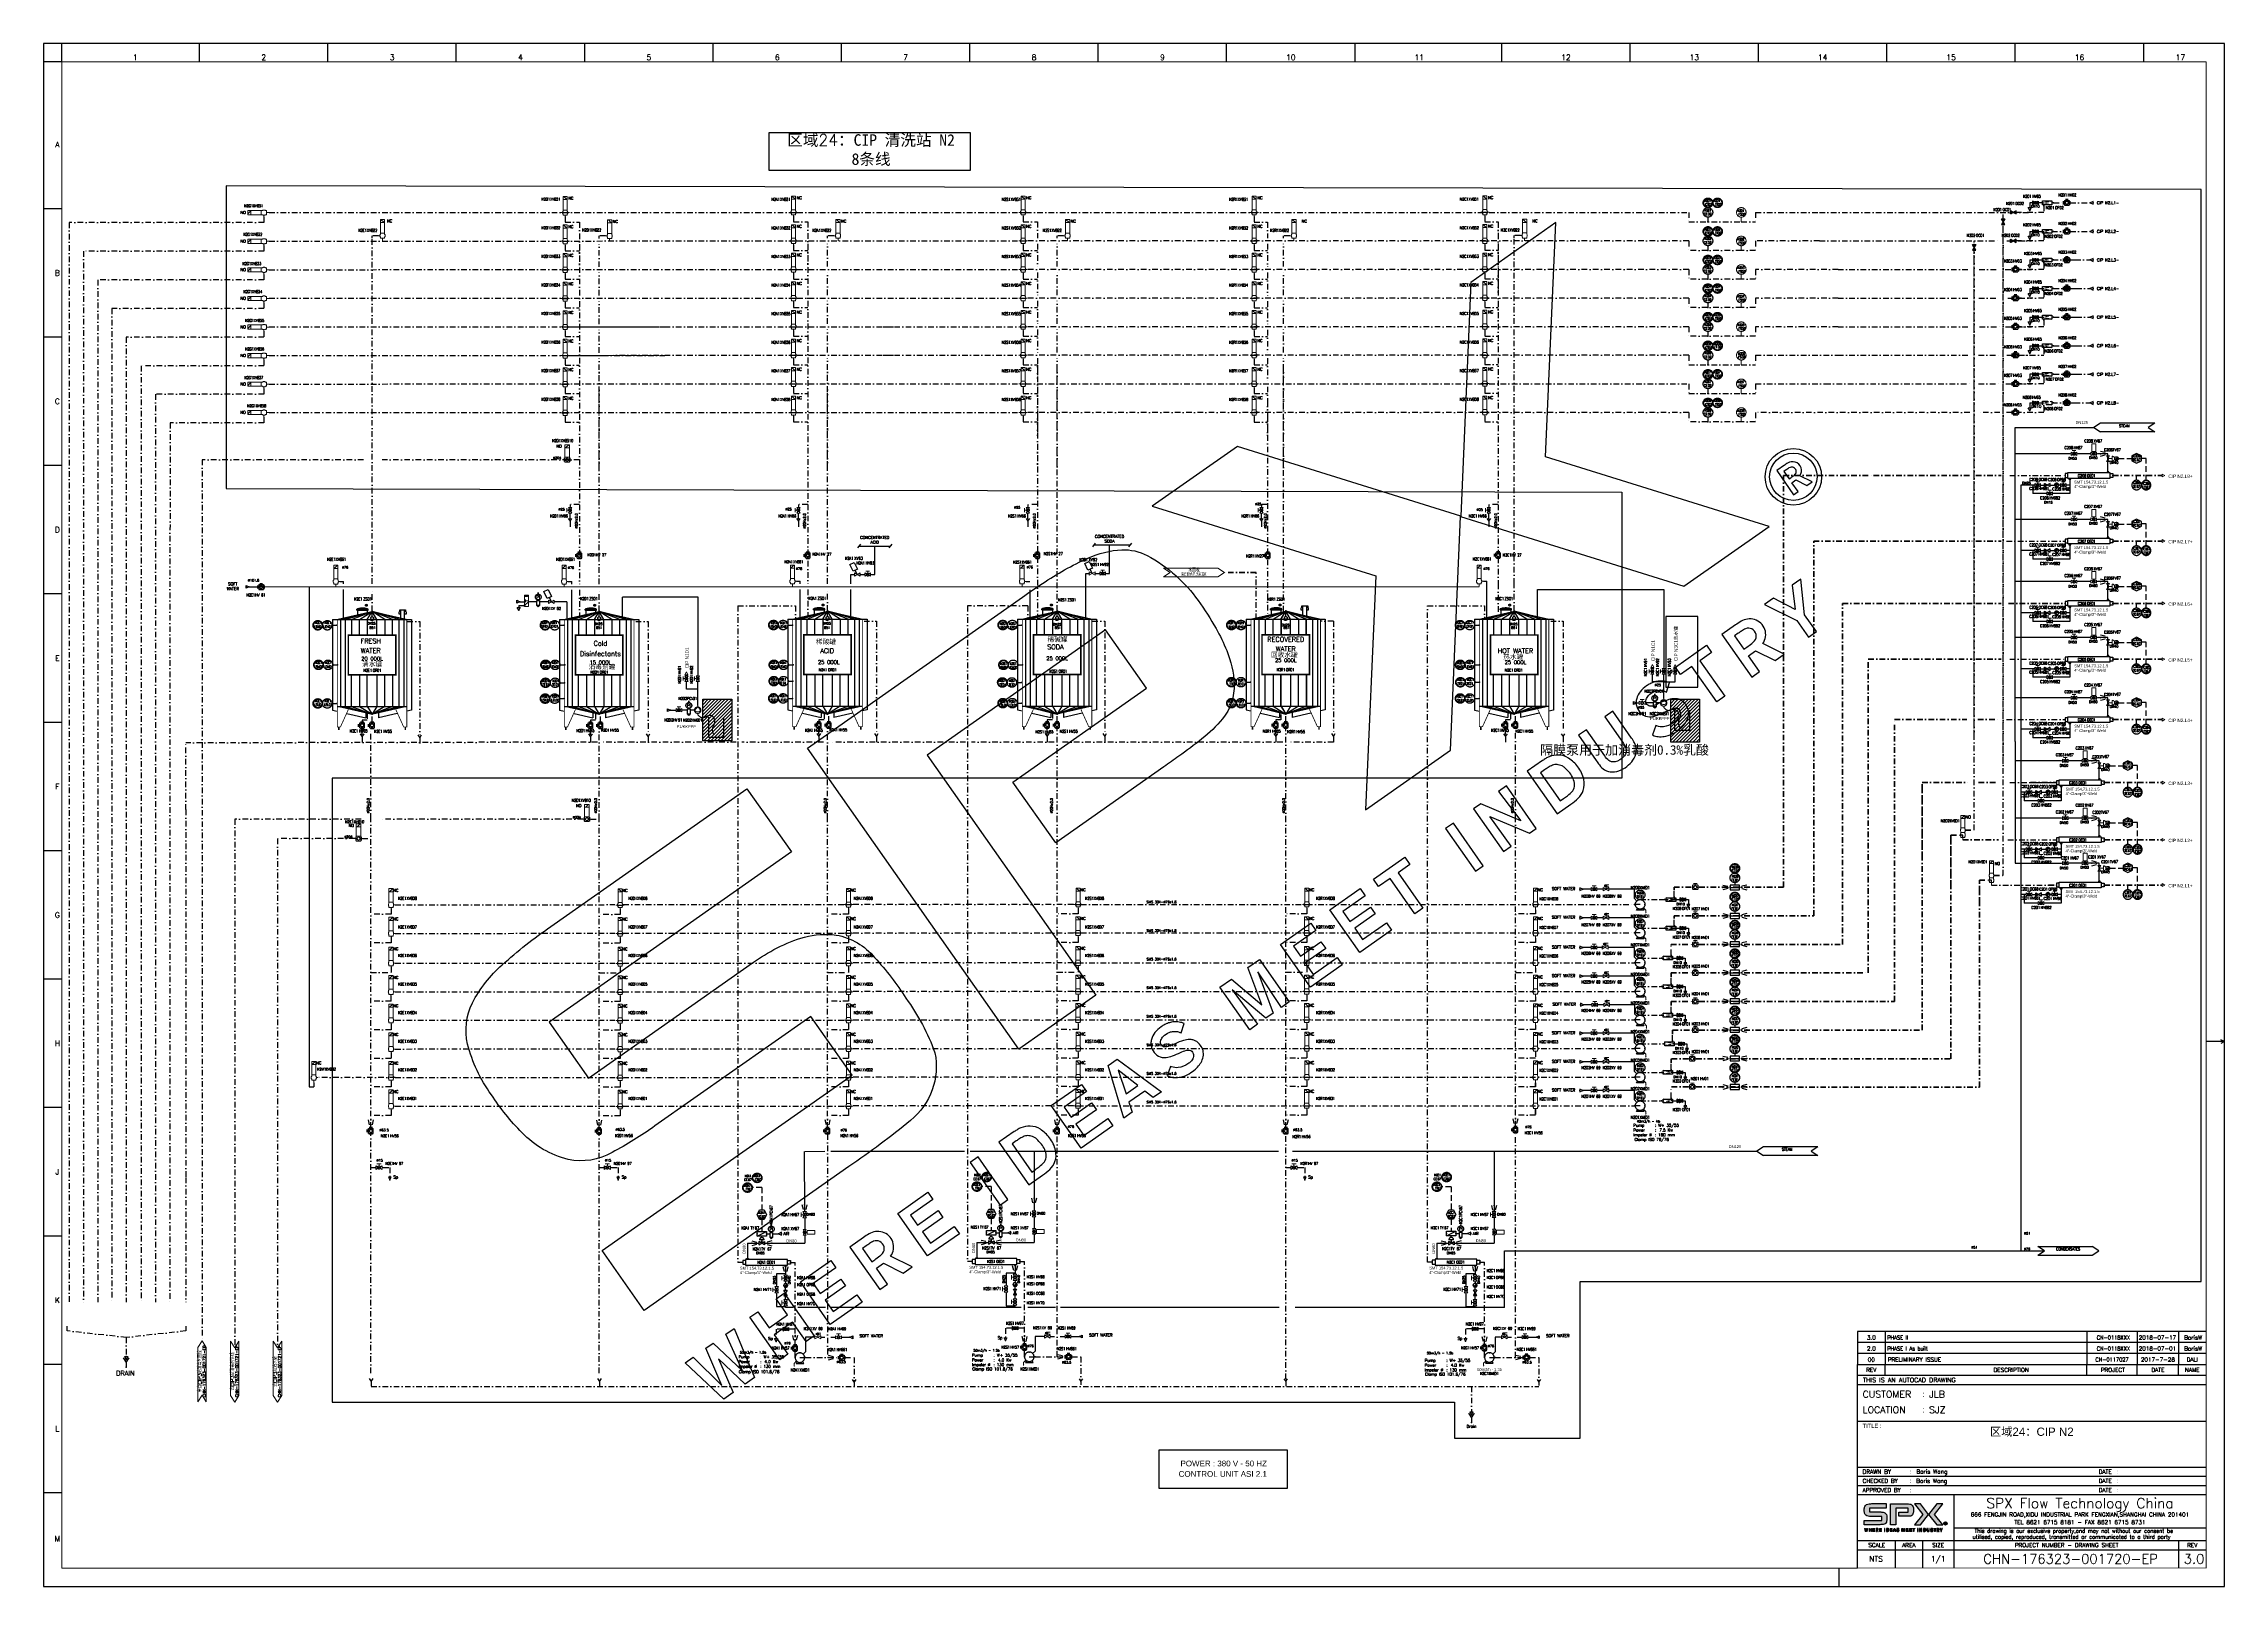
# Paper-space layout 'N2' of a CAD drawing. Header units: inches. Extents: x 0 to 2378, y 0 to 1682.
# The model-space entities are those that its viewports show. They can reach past a viewport. Long polylines and large blocks are cut down to what shows.
import ezdxf
from ezdxf.enums import TextEntityAlignment as Align

# ---------------------------------------------------------------- set-up
doc = ezdxf.new("R2010")
doc.units = ezdxf.units.IN
doc.header["$MEASUREMENT"] = 0
for name, pattern in [('ACAD_ISO02W100', [15, 12, -3]), ('DASHDOT', [25.4, 12.7, -6.35, 0, -6.35]), ('DASHDOT2', [12.7, 6.35, -3.175, 0, -3.175]), ('DASHED2', [9.525, 6.35, -3.175])]:
    doc.linetypes.add(name, pattern=pattern)
doc.layers.add('$FLOW_FREEZE', color=7, linetype='Continuous', plot=False)
for name, color, linetype, lineweight in [('11 Pipe Air Instrument', 3, 'Continuous', 30), ('17 Pipe CIP', 4, 'DASHDOT2', 50), ('19 Pipe Process', 30, 'Continuous', 30), ('31 Equipment', 7, 'Continuous', 9), ('33 Instruments Labels', 7, 'Continuous', 9), ('40 TXT Data', 7, 'Continuous', 9), ('41 TITLE', 7, 'Continuous', 9), ('43 TXT English', 7, 'Continuous', 9)]:
    doc.layers.add(name, color=color, linetype=linetype, lineweight=lineweight)
for name, color, linetype in [('20 Pipe Steam Industrial', 231, 'Continuous'), ('Concentrated Liquid pipe', 1, 'Continuous'), ('CUVERIE', 7, 'Continuous'), ('DIAMETRE', 7, 'Continuous'), ('ECHANGEURS', 7, 'Continuous'), ('FUTUR', 253, 'DASHDOT'), ('LIAISON INSTRUMENTATION', 140, 'DASHED2'), ('LIBELLE-INSTRUM', 7, 'Continuous'), ('MATERIEL-DIVERS', 7, 'Continuous'), ('PHASE I', 8, 'Continuous'), ('POMPES', 7, 'Continuous'), ('POMPES-PROCESS', 7, 'Continuous'), ('REGUL', 140, 'DASHED2'), ('REPERES', 7, 'Continuous'), ('Skid', 5, 'Continuous'), ('techn-data', 7, 'Continuous'), ('TEXTES', 7, 'Continuous'), ('TITRE', 7, 'Continuous'), ('TUYAUTERIE-AIR INSTRUMENT', 3, 'Continuous'), ('TUYAUTERIE-EAU UTILITES FROIDE', 142, 'Continuous'), ('TUYAUTERIE-EGOUT', 32, 'Continuous'), ('TUYAUTERIE-GAZ', 3, 'Continuous'), ('TUYAUTERIE-NEP', 4, 'DASHDOT2'), ('TUYAUTERIE-NEP (CONCENTRES + DETERGENTS)', 1, 'Continuous'), ('TUYAUTERIE-PROCESS', 30, 'Continuous'), ('TUYAUTERIE-VAPEUR INDUSTRIELLE', 231, 'Continuous'), ('TUYAUTERIE-VAPEUR PROCESS', 6, 'Continuous'), ('TXT_EN', 1, 'Continuous'), ('TXT_ENG', 7, 'Continuous'), ('TXT_FR', 7, 'Continuous'), ('VANNES', 7, 'Continuous'), ('客户提供', 3, 'Continuous')]:
    doc.layers.add(name, color=color, linetype=linetype)
doc.layers.add('AM_VIEWS', color=1, linetype='Continuous', lineweight=15, plot=False)
doc.layers.add('LOGO', color=7, linetype='Continuous', true_color=0xebebeb)
doc.layers.get('REPERES').off()
doc.styles.add('ROMANC', font='romanc')
doc.styles.add('ROMANS', font='ROMANS.SHX')
doc.styles.add('ROMANT', font='romant')
doc.styles.add('S', font='SIMPLEX')
doc.styles.get("Standard").update_dxf_attribs({"font": 'arial.ttf'})
doc.styles.add('SWISS', font='swiss.ttf')
doc.styles.add('USER1', font='TXT.SHX', dxfattribs={"bigfont": 'gbcbig.shx'})

# ---------------------------------------------------------------- blocks, each defined once
blk = doc.blocks.new('SPX-LOGO')
h = blk.add_hatch(color=252)
h.paths.add_polyline_path([(-0.678, 0.153), (-0.991, 0.153), (-0.991, 0.26), (-0.529, 0.26), (-0.53, 0.38), (-0.903, 0.38, 0.033275), (-0.999, 0.375, 0.091798), (-1.071, 0.353, 0.172117), (-1.114, 0.305, 0.092797), (-1.129, 0.219, 0.050192), (-1.124, 0.143, 0.144364), (-1.089, 0.068, 0.186105), (-1.027, 0.037, 0.03768), (-0.949, 0.033), (-0.652, 0.033), (-0.652, -0.079), (-1.128, -0.079), (-1.128, -0.193), (-0.738, -0.193, 0.022806), (-0.618, -0.189, 0.276305), (-0.526, -0.125, 0.070437), (-0.514, -0.029, 0.042098), (-0.518, 0.051, 0.174287), (-0.547, 0.114, 0.099644), (-0.589, 0.139, 0.054927), (-0.634, 0.15, 0.031964)])
h.paths.add_polyline_path([(-0.416, -0.195), (-0.27, -0.195), (-0.27, 0.261), (0.07, 0.261), (0.07, 0.151), (-0.185, 0.151), (-0.184, 0.035), (0.023, 0.035, 0.002956), (0.05, 0.035, 0.013973), (0.095, 0.036, 0.050969), (0.139, 0.043, 0.176136), (0.185, 0.078, 0.0877), (0.206, 0.126, 0.032753), (0.212, 0.164, 0.026321), (0.214, 0.216, 0.056445), (0.208, 0.269, 0.059255), (0.189, 0.319, 0.128051), (0.162, 0.349, 0.092764), (0.112, 0.369, 0.044287), (0.031, 0.377, 0.007759), (-0.007, 0.378), (-0.416, 0.378)])
h.paths.add_polyline_path([(-1.056, -0.358), (-1.069, -0.296), (-1.083, -0.296), (-1.096, -0.358), (-1.107, -0.296), (-1.122, -0.296), (-1.105, -0.377), (-1.088, -0.377), (-1.076, -0.321), (-1.065, -0.377), (-1.047, -0.377), (-1.029, -0.296), (-1.045, -0.296)])
h.paths.add_polyline_path([(-0.984, -0.327), (-0.984, -0.296), (-0.999, -0.296), (-0.999, -0.377), (-0.984, -0.377), (-0.984, -0.34), (-0.949, -0.34), (-0.949, -0.377), (-0.934, -0.377), (-0.934, -0.296), (-0.949, -0.296), (-0.949, -0.327)])
h.paths.add_polyline_path([(-0.888, -0.342), (-0.849, -0.342), (-0.849, -0.329), (-0.888, -0.329), (-0.888, -0.31), (-0.845, -0.31), (-0.845, -0.296), (-0.903, -0.296), (-0.903, -0.377), (-0.842, -0.377), (-0.842, -0.364), (-0.888, -0.364)])
h.paths.add_polyline_path([(-0.78, -0.347), (-0.764, -0.377), (-0.747, -0.377), (-0.765, -0.344, 0.524), (-0.754, -0.306, 0.20667), (-0.772, -0.297, 0.017911), (-0.783, -0.296), (-0.809, -0.296), (-0.809, -0.377), (-0.794, -0.377), (-0.794, -0.347)])
h.paths.add_polyline_path([(-0.788, -0.335), (-0.794, -0.335), (-0.794, -0.309), (-0.787, -0.309, 0.003128), (-0.781, -0.309, -0.049435), (-0.773, -0.31, -0.225209), (-0.766, -0.316, -0.21086), (-0.765, -0.327, -0.250131), (-0.773, -0.334, -0.050266), (-0.778, -0.335, -0.010876)], flags=16)
h.paths.add_polyline_path([(-0.703, -0.342), (-0.664, -0.342), (-0.664, -0.329), (-0.703, -0.329), (-0.703, -0.31), (-0.66, -0.31), (-0.66, -0.296), (-0.718, -0.296), (-0.718, -0.377), (-0.657, -0.377), (-0.657, -0.364), (-0.703, -0.364)])
h.paths.add_polyline_path([(-0.565, -0.296), (-0.58, -0.296), (-0.58, -0.377), (-0.565, -0.377)])
h.paths.add_polyline_path([(-0.525, -0.377), (-0.499, -0.377, 0.031777), (-0.484, -0.376, 0.128547), (-0.471, -0.371, 0.133781), (-0.46, -0.358, 0.112895), (-0.456, -0.336, 0.080874), (-0.46, -0.317, 0.144166), (-0.47, -0.304, 0.095013), (-0.484, -0.297, 0.055415), (-0.49, -0.297, -0.006698), (-0.496, -0.296), (-0.525, -0.296)])
h.paths.add_polyline_path([(-0.51, -0.31), (-0.502, -0.31, -0.03666), (-0.495, -0.31, -0.022634), (-0.487, -0.311, -0.150643), (-0.481, -0.315, -0.046834), (-0.476, -0.321, -0.106102), (-0.474, -0.325, -0.020465), (-0.472, -0.336, -0.160217), (-0.477, -0.356, -0.193284), (-0.484, -0.362, -0.05933), (-0.495, -0.363, -0.008228), (-0.503, -0.364), (-0.51, -0.364)], flags=16)
h.paths.add_polyline_path([(-0.41, -0.342), (-0.371, -0.342), (-0.371, -0.329), (-0.41, -0.329), (-0.41, -0.31), (-0.368, -0.31), (-0.368, -0.296), (-0.425, -0.296), (-0.425, -0.377), (-0.365, -0.377), (-0.365, -0.364), (-0.41, -0.364)])
h.paths.add_polyline_path([(-0.293, -0.361), (-0.288, -0.377), (-0.272, -0.377), (-0.3, -0.296), (-0.317, -0.296), (-0.344, -0.377), (-0.328, -0.377), (-0.323, -0.361)])
h.paths.add_polyline_path([(-0.297, -0.348), (-0.319, -0.348), (-0.308, -0.311)], flags=16)
h.paths.add_polyline_path([(-0.198, -0.357, -0.169816), (-0.201, -0.362, -0.135615), (-0.208, -0.365, -0.025129), (-0.214, -0.365, -0.126519), (-0.229, -0.362, -0.122897), (-0.237, -0.355), (-0.238, -0.353), (-0.251, -0.362), (-0.249, -0.365, 0.067654), (-0.243, -0.371, 0.061388), (-0.235, -0.376, 0.081233), (-0.221, -0.379, 0.04931), (-0.209, -0.379, 0.051957), (-0.199, -0.377, 0.065204), (-0.192, -0.373, 0.111441), (-0.185, -0.366, 0.096126), (-0.182, -0.358, 0.092825), (-0.182, -0.349, 0.095457), (-0.184, -0.342, 0.097406), (-0.19, -0.336, 0.008749), (-0.19, -0.336, 0.076299), (-0.198, -0.332, 0.027392), (-0.212, -0.328, -0.022886), (-0.224, -0.326, -0.163146), (-0.23, -0.322, -0.224828), (-0.23, -0.315, -0.149356), (-0.23, -0.314, -0.124193), (-0.227, -0.311, -0.102413), (-0.22, -0.308, -0.108875), (-0.209, -0.309, -0.074426), (-0.203, -0.311, -0.09863), (-0.196, -0.318, -0.00106), (-0.194, -0.32), (-0.182, -0.311, 0.042363), (-0.188, -0.304, 0.04553), (-0.193, -0.3, 0.070686), (-0.197, -0.298, 0.050157), (-0.203, -0.296, 0.06914), (-0.208, -0.295, 0.046361), (-0.215, -0.294, 0.068931), (-0.228, -0.296, 0.097642), (-0.238, -0.302, 0.07143), (-0.243, -0.306, 0.142415), (-0.247, -0.318, 0.131573), (-0.244, -0.329, 0.147218), (-0.236, -0.338, 0.082728), (-0.226, -0.341, 0.013337), (-0.214, -0.344, -0.036088), (-0.204, -0.347, -0.139463), (-0.199, -0.35, -0.236758)])
h.paths.add_polyline_path([(-0.042, -0.311), (-0.044, -0.377), (-0.029, -0.377), (-0.029, -0.296), (-0.051, -0.296), (-0.066, -0.356), (-0.082, -0.296), (-0.104, -0.296), (-0.104, -0.377), (-0.09, -0.377), (-0.091, -0.311), (-0.073, -0.377), (-0.06, -0.377)])
h.paths.add_polyline_path([(0.026, -0.364), (0.026, -0.342), (0.065, -0.342), (0.065, -0.329), (0.026, -0.329), (0.026, -0.31), (0.069, -0.31), (0.069, -0.296), (0.011, -0.296), (0.011, -0.377), (0.072, -0.377), (0.072, -0.364)])
h.paths.add_polyline_path([(0.166, -0.377), (0.166, -0.364), (0.12, -0.364), (0.12, -0.342), (0.159, -0.342), (0.159, -0.329), (0.12, -0.329), (0.12, -0.31), (0.163, -0.31), (0.163, -0.296), (0.105, -0.296), (0.105, -0.377)])
h.paths.add_polyline_path([(0.225, -0.31), (0.247, -0.31), (0.247, -0.296), (0.188, -0.296), (0.188, -0.31), (0.21, -0.31), (0.21, -0.377), (0.225, -0.377)])
h.paths.add_polyline_path([(0.34, -0.296), (0.325, -0.296), (0.325, -0.377), (0.34, -0.377)])
h.paths.add_polyline_path([(0.428, -0.377), (0.441, -0.377), (0.441, -0.296), (0.426, -0.296), (0.428, -0.354), (0.392, -0.296), (0.379, -0.296), (0.379, -0.377), (0.393, -0.377), (0.393, -0.321)])
h.paths.add_polyline_path([(0.481, -0.377), (0.507, -0.377, 0.031777), (0.521, -0.376, 0.128547), (0.535, -0.371, 0.133781), (0.546, -0.358, 0.112895), (0.549, -0.336, 0.080874), (0.545, -0.317, 0.144166), (0.535, -0.304, 0.095013), (0.522, -0.297, 0.055415), (0.516, -0.297, -0.006698), (0.51, -0.296), (0.481, -0.296)])
h.paths.add_polyline_path([(0.496, -0.31), (0.504, -0.31, -0.03666), (0.511, -0.31, -0.022634), (0.518, -0.311, -0.150643), (0.525, -0.315, -0.046834), (0.53, -0.321, -0.106102), (0.532, -0.325, -0.020465), (0.533, -0.336, -0.160217), (0.529, -0.356, -0.193284), (0.521, -0.362, -0.05933), (0.51, -0.363, -0.008228), (0.502, -0.364), (0.496, -0.364)], flags=16)
h.paths.add_polyline_path([(0.593, -0.346), (0.593, -0.296), (0.578, -0.296), (0.578, -0.345, 0.005653), (0.578, -0.353, 0.118938), (0.581, -0.364, 0.12451), (0.589, -0.373, 0.105354), (0.601, -0.378, 0.070072), (0.616, -0.379, 0.091795), (0.629, -0.376, 0.129452), (0.64, -0.366, 0.1122), (0.643, -0.356, 0.024192), (0.643, -0.349), (0.643, -0.296), (0.628, -0.296), (0.628, -0.345, -0.02122), (0.628, -0.352, -0.206511), (0.624, -0.361, -0.165068), (0.613, -0.365, -0.190224), (0.598, -0.361, -0.123531), (0.594, -0.356, -0.090202)])
h.paths.add_polyline_path([(0.694, -0.315, -0.149356), (0.694, -0.314, -0.124193), (0.697, -0.311, -0.102413), (0.703, -0.308, -0.108875), (0.714, -0.309, -0.074426), (0.721, -0.311, -0.09863), (0.728, -0.318, -0.00106), (0.729, -0.32), (0.742, -0.311, 0.042363), (0.736, -0.304, 0.04553), (0.73, -0.3, 0.070686), (0.726, -0.298, 0.050157), (0.72, -0.296, 0.06914), (0.716, -0.295, 0.046361), (0.709, -0.294, 0.068931), (0.696, -0.296, 0.097642), (0.685, -0.302, 0.07143), (0.681, -0.306, 0.142415), (0.677, -0.318, 0.131573), (0.679, -0.329, 0.147218), (0.688, -0.338, 0.082728), (0.697, -0.341, 0.013337), (0.71, -0.344, -0.036088), (0.72, -0.347, -0.139463), (0.724, -0.35, -0.236758), (0.726, -0.357, -0.169816), (0.722, -0.362, -0.135615), (0.716, -0.365, -0.025129), (0.71, -0.365, -0.126519), (0.694, -0.362, -0.122897), (0.686, -0.355), (0.685, -0.353), (0.673, -0.362), (0.675, -0.365, 0.067654), (0.68, -0.371, 0.061388), (0.689, -0.376, 0.081233), (0.703, -0.379, 0.04931), (0.715, -0.379, 0.051957), (0.724, -0.377, 0.065204), (0.732, -0.373, 0.111441), (0.739, -0.366, 0.096126), (0.742, -0.358, 0.092825), (0.742, -0.349, 0.095457), (0.739, -0.342, 0.097406), (0.734, -0.336, 0.008749), (0.734, -0.336, 0.076299), (0.725, -0.332, 0.027392), (0.712, -0.328, -0.022886), (0.7, -0.326, -0.163146), (0.694, -0.322, -0.224828)])
h.paths.add_polyline_path([(0.785, -0.31), (0.785, -0.377), (0.8, -0.377), (0.8, -0.31), (0.822, -0.31), (0.822, -0.296), (0.763, -0.296), (0.763, -0.31)])
h.paths.add_polyline_path([(0.851, -0.296), (0.851, -0.377), (0.866, -0.377), (0.866, -0.347), (0.88, -0.347), (0.896, -0.377), (0.913, -0.377), (0.895, -0.344, 0.524), (0.906, -0.306, 0.20667), (0.888, -0.297, 0.017911), (0.877, -0.296)])
h.paths.add_polyline_path([(0.873, -0.309, 0.003128), (0.879, -0.309, -0.049435), (0.887, -0.31, -0.225209), (0.894, -0.316, -0.21086), (0.895, -0.327, -0.250131), (0.887, -0.334, -0.050266), (0.882, -0.335, -0.010876), (0.872, -0.335), (0.866, -0.335), (0.866, -0.309)], flags=16)
h.paths.add_polyline_path([(0.967, -0.33), (0.95, -0.296), (0.932, -0.296), (0.959, -0.345), (0.959, -0.377), (0.974, -0.377), (0.974, -0.345), (1.002, -0.296), (0.985, -0.296)])
at = {"true_color": 0x50a025}
h = blk.add_hatch(color=74, dxfattribs=at)
h.paths.add_polyline_path([(0.624, 0.089), (0.402, 0.377), (0.24, 0.377), (0.463, 0.088), (0.24, -0.201), (0.402, -0.201)])
h.paths.add_polyline_path([(0.786, 0.088), (1.008, 0.377), (0.846, 0.377), (0.624, 0.088), (0.846, -0.201), (1.008, -0.201)])
at = {"color": 252}
for points in [[(-0.738, -0.193), (-1.128, -0.193), (-1.128, -0.079), (-0.652, -0.079), (-0.652, 0.033), (-0.949, 0.033, -0.03768), (-1.027, 0.037, -0.186105), (-1.089, 0.068, -0.144364), (-1.124, 0.143, -0.050192), (-1.129, 0.219, -0.092797), (-1.114, 0.305, -0.172117), (-1.071, 0.353, -0.091798), (-0.999, 0.375, -0.033275), (-0.903, 0.38), (-0.53, 0.38), (-0.529, 0.26), (-0.991, 0.26), (-0.991, 0.153), (-0.678, 0.153, -0.031964), (-0.634, 0.15, -0.054927), (-0.589, 0.139, -0.099644), (-0.547, 0.114, -0.174287), (-0.518, 0.051, -0.042098), (-0.514, -0.029, -0.070437), (-0.526, -0.125, -0.277176), (-0.618, -0.189, -0.02274), (-0.738, -0.193, -15.204765), (-0.738, -0.193, -0.986388)], [(0.021, 0.035), (-0.184, 0.035), (-0.185, 0.151), (0.07, 0.151), (0.07, 0.261), (-0.27, 0.261), (-0.27, -0.195), (-0.416, -0.195), (-0.416, 0.378), (-0.007, 0.378, -0.007759), (0.031, 0.377, -0.044287), (0.112, 0.369, -0.092764), (0.162, 0.349, -0.128051), (0.189, 0.319, -0.061287), (0.208, 0.268, -0.054538), (0.214, 0.216, -0.026321), (0.212, 0.164, -0.032753), (0.206, 0.126, -0.0877), (0.185, 0.078, -0.176136), (0.139, 0.043, -0.050969), (0.095, 0.036, -0.013973), (0.05, 0.035, -0.003129), (0.021, 0.035)], [(-0.794, -0.347), (-0.78, -0.347), (-0.764, -0.377), (-0.747, -0.377), (-0.765, -0.344, 0.524), (-0.754, -0.306, 0.20667), (-0.772, -0.297, 0.017911), (-0.783, -0.296), (-0.783, -0.296), (-0.809, -0.296), (-0.809, -0.377), (-0.794, -0.377)], [(-0.765, -0.327, 0.21086), (-0.766, -0.316, 0.225209), (-0.773, -0.31, 0.049435), (-0.781, -0.309, -0.003128), (-0.787, -0.309), (-0.787, -0.309), (-0.794, -0.309), (-0.794, -0.335), (-0.788, -0.335, 0.010876), (-0.778, -0.335, 0.050266), (-0.773, -0.334, 0.250131)], [(-0.484, -0.376, 0.128547), (-0.471, -0.371, 0.133781), (-0.46, -0.358, 0.112895), (-0.456, -0.336, 0.080874), (-0.46, -0.317, 0.144166), (-0.47, -0.304, 0.095013), (-0.484, -0.297, 0.055415), (-0.49, -0.297, -0.006698), (-0.496, -0.296), (-0.496, -0.296), (-0.525, -0.296), (-0.525, -0.377), (-0.499, -0.377, 0.031777)], [(-0.495, -0.363, 0.05933), (-0.484, -0.362, 0.193284), (-0.477, -0.356, 0.160217), (-0.472, -0.336, 0.020465), (-0.474, -0.325, 0.106102), (-0.476, -0.321, 0.046834), (-0.481, -0.315, 0.150643), (-0.487, -0.311, 0.022634), (-0.495, -0.31, 0.03666), (-0.502, -0.31), (-0.502, -0.31), (-0.51, -0.31), (-0.51, -0.364), (-0.503, -0.364, 0.008228)], [(-0.209, -0.379), (-0.209, -0.379, 0.049801), (-0.2, -0.377, 0.068284), (-0.192, -0.373, 0.111441), (-0.185, -0.366, 0.096126), (-0.182, -0.358, 0.092825), (-0.182, -0.349, 0.095457), (-0.184, -0.342, 0.069929), (-0.188, -0.337, 0.05193), (-0.19, -0.336, 0.076299), (-0.198, -0.332), (-0.198, -0.332), (-0.198, -0.332, 0.027392), (-0.212, -0.328, -0.022886), (-0.224, -0.326), (-0.224, -0.326, -0.163146), (-0.23, -0.322), (-0.23, -0.322, -0.224828), (-0.23, -0.315, -0.149356), (-0.23, -0.314, -0.124193), (-0.227, -0.311, -0.102413), (-0.22, -0.308), (-0.22, -0.308), (-0.22, -0.308), (-0.22, -0.308, -0.108875), (-0.209, -0.309, -0.074426), (-0.203, -0.311, -0.078653), (-0.197, -0.316, -0.001798), (-0.194, -0.32), (-0.182, -0.311), (-0.182, -0.311, 0.042363), (-0.188, -0.304, 0.04553), (-0.193, -0.3, 0.070686), (-0.197, -0.298, 0.050157), (-0.203, -0.296, 0.06914), (-0.208, -0.295, 0.046361), (-0.215, -0.294, 0.068931), (-0.228, -0.296, 0.097642), (-0.238, -0.302, 0.07143), (-0.243, -0.306, 0.142415), (-0.247, -0.318, 0.131573), (-0.244, -0.329, 0.147218), (-0.236, -0.338, 0.082728), (-0.226, -0.341, 0.014393), (-0.213, -0.344, -0.032715), (-0.204, -0.347, -0.139463), (-0.199, -0.35, -0.236758), (-0.198, -0.357, -0.169816), (-0.201, -0.362, -0.135615), (-0.208, -0.365, -0.025129), (-0.214, -0.365, -0.126519), (-0.229, -0.362, -0.122897), (-0.237, -0.355), (-0.238, -0.353), (-0.251, -0.362), (-0.249, -0.365, 0.067654), (-0.243, -0.371, 0.061388), (-0.235, -0.376, 0.081233), (-0.221, -0.379, 0.04931)], [(0.521, -0.376, 0.128547), (0.535, -0.371, 0.133781), (0.546, -0.358, 0.112895), (0.549, -0.336, 0.080874), (0.545, -0.317, 0.144166), (0.535, -0.304, 0.095013), (0.522, -0.297, 0.055415), (0.516, -0.297, -0.006698), (0.51, -0.296), (0.51, -0.296), (0.481, -0.296), (0.481, -0.377), (0.507, -0.377, 0.031777)], [(0.51, -0.363, 0.05933), (0.521, -0.362, 0.193284), (0.529, -0.356, 0.160217), (0.533, -0.336, 0.020465), (0.532, -0.325, 0.106102), (0.53, -0.321, 0.046834), (0.525, -0.315, 0.150643), (0.518, -0.311, 0.022634), (0.511, -0.31, 0.03666), (0.504, -0.31), (0.504, -0.31), (0.496, -0.31), (0.496, -0.364), (0.502, -0.364, 0.008228)], [(0.64, -0.366, 0.1122), (0.643, -0.356, 0.028889), (0.643, -0.347), (0.643, -0.347), (0.643, -0.296), (0.628, -0.296), (0.628, -0.345, -0.024842), (0.628, -0.353, -0.1821), (0.624, -0.361, -0.165068), (0.613, -0.365, -0.190224), (0.598, -0.361, -0.123531), (0.594, -0.356, -0.090202), (0.593, -0.346), (0.593, -0.296), (0.578, -0.296), (0.578, -0.345, 0.005653), (0.578, -0.353, 0.118938), (0.581, -0.364, 0.12451), (0.589, -0.373, 0.1104), (0.602, -0.379, 0.066986), (0.616, -0.379, 0.091795), (0.629, -0.376, 0.129452)], [(0.68, -0.371, 0.061388), (0.689, -0.376), (0.689, -0.376, 0.081233), (0.703, -0.379, 0.04931), (0.715, -0.379), (0.715, -0.379, 0.049801), (0.724, -0.377, 0.068284), (0.732, -0.373, 0.111441), (0.739, -0.366, 0.096126), (0.742, -0.358, 0.092825), (0.742, -0.349, 0.095457), (0.739, -0.342, 0.069929), (0.736, -0.337, 0.05193), (0.734, -0.336, 0.076299), (0.725, -0.332), (0.725, -0.332), (0.725, -0.332, 0.027392), (0.712, -0.328, -0.022886), (0.7, -0.326), (0.7, -0.326, -0.163146), (0.694, -0.322), (0.694, -0.322, -0.224828), (0.694, -0.315, -0.149356), (0.694, -0.314, -0.124193), (0.697, -0.311, -0.102413), (0.703, -0.308), (0.703, -0.308), (0.703, -0.308), (0.703, -0.308, -0.108875), (0.714, -0.309, -0.074426), (0.721, -0.311, -0.078653), (0.727, -0.316, -0.001798), (0.729, -0.32), (0.742, -0.311), (0.742, -0.311, 0.042363), (0.736, -0.304, 0.04553), (0.73, -0.3, 0.070686), (0.726, -0.298, 0.050157), (0.72, -0.296, 0.06914), (0.716, -0.295, 0.046361), (0.709, -0.294, 0.068931), (0.696, -0.296, 0.097642), (0.685, -0.302, 0.07143), (0.681, -0.306, 0.142415), (0.677, -0.318, 0.131573), (0.679, -0.329, 0.147218), (0.688, -0.338, 0.082728), (0.697, -0.341, 0.014393), (0.711, -0.344, -0.032715), (0.72, -0.347, -0.139463), (0.724, -0.35, -0.236758), (0.726, -0.357, -0.169816), (0.722, -0.362, -0.135615), (0.716, -0.365, -0.025129), (0.71, -0.365, -0.126519), (0.694, -0.362, -0.122897), (0.686, -0.355), (0.685, -0.353), (0.673, -0.362), (0.675, -0.365, 0.067654)], [(0.866, -0.347), (0.88, -0.347), (0.896, -0.377), (0.913, -0.377), (0.895, -0.344, 0.524), (0.906, -0.306, 0.20667), (0.888, -0.297, 0.017911), (0.877, -0.296), (0.877, -0.296), (0.851, -0.296), (0.851, -0.377), (0.866, -0.377)], [(0.882, -0.335, 0.050266), (0.887, -0.334, 0.250131), (0.895, -0.327, 0.21086), (0.894, -0.316, 0.225209), (0.887, -0.31, 0.049435), (0.879, -0.309, -0.003128), (0.873, -0.309), (0.873, -0.309), (0.866, -0.309), (0.866, -0.335), (0.872, -0.335, 0.010876)]]:
    blk.add_lwpolyline(points, format="xyb", close=True, dxfattribs=at)
at = {"color": 74, "true_color": 0x50a025}
blk.add_lwpolyline([(0.402, 0.377), (0.24, 0.377), (0.463, 0.088), (0.24, -0.201), (0.402, -0.201), (0.624, 0.088), (0.846, -0.201), (1.008, -0.201), (0.786, 0.088), (1.008, 0.377), (0.846, 0.377), (0.625, 0.088), (0.402, 0.377)], close=True, dxfattribs=at)
at = {"color": 252, "lineweight": 0}
for points in [[(-1.096, -0.358), (-1.083, -0.296), (-1.069, -0.296), (-1.056, -0.358), (-1.045, -0.296), (-1.029, -0.296), (-1.029, -0.296), (-1.047, -0.377), (-1.065, -0.377), (-1.076, -0.321), (-1.088, -0.377), (-1.105, -0.377), (-1.122, -0.296), (-1.107, -0.296)], [(-0.984, -0.327), (-0.949, -0.327), (-0.949, -0.296), (-0.934, -0.296), (-0.934, -0.296), (-0.934, -0.377), (-0.949, -0.377), (-0.949, -0.34), (-0.984, -0.34), (-0.984, -0.377), (-0.999, -0.377), (-0.999, -0.296), (-0.984, -0.296)], [(-0.845, -0.296), (-0.845, -0.31), (-0.888, -0.31), (-0.888, -0.31), (-0.888, -0.329), (-0.849, -0.329), (-0.849, -0.342), (-0.888, -0.342), (-0.888, -0.364), (-0.842, -0.364), (-0.842, -0.377), (-0.903, -0.377), (-0.903, -0.296)], [(-0.66, -0.296), (-0.66, -0.31), (-0.703, -0.31), (-0.703, -0.31), (-0.703, -0.329), (-0.664, -0.329), (-0.664, -0.342), (-0.703, -0.342), (-0.703, -0.364), (-0.657, -0.364), (-0.657, -0.377), (-0.718, -0.377), (-0.718, -0.296)], [(-0.368, -0.31), (-0.41, -0.31), (-0.41, -0.31), (-0.41, -0.329), (-0.371, -0.329), (-0.371, -0.342), (-0.41, -0.342), (-0.41, -0.364), (-0.365, -0.364), (-0.365, -0.377), (-0.425, -0.377), (-0.425, -0.296), (-0.368, -0.296)], [(0.069, -0.31), (0.026, -0.31), (0.026, -0.31), (0.026, -0.329), (0.065, -0.329), (0.065, -0.342), (0.026, -0.342), (0.026, -0.364), (0.072, -0.364), (0.072, -0.377), (0.011, -0.377), (0.011, -0.296), (0.069, -0.296)], [(0.163, -0.31), (0.12, -0.31), (0.12, -0.31), (0.12, -0.329), (0.159, -0.329), (0.159, -0.342), (0.12, -0.342), (0.12, -0.364), (0.166, -0.364), (0.166, -0.377), (0.105, -0.377), (0.105, -0.296), (0.163, -0.296)]]:
    blk.add_lwpolyline(points, close=True, dxfattribs=at)
at = {"color": 252}
for points in [[(-0.565, -0.377), (-0.565, -0.296), (-0.58, -0.296), (-0.58, -0.377)], [(-0.3, -0.296), (-0.272, -0.377), (-0.288, -0.377), (-0.293, -0.361), (-0.323, -0.361), (-0.328, -0.377), (-0.344, -0.377), (-0.317, -0.296)], [(-0.308, -0.311), (-0.319, -0.348), (-0.297, -0.348)], [(-0.082, -0.296), (-0.066, -0.356), (-0.051, -0.296), (-0.029, -0.296), (-0.029, -0.377), (-0.044, -0.377), (-0.042, -0.311), (-0.06, -0.377), (-0.073, -0.377), (-0.091, -0.311), (-0.09, -0.377), (-0.104, -0.377), (-0.104, -0.377), (-0.104, -0.296)], [(0.188, -0.31), (0.188, -0.296), (0.247, -0.296), (0.247, -0.31), (0.225, -0.31), (0.225, -0.377), (0.21, -0.377), (0.21, -0.377), (0.21, -0.31)], [(0.34, -0.377), (0.34, -0.296), (0.325, -0.296), (0.325, -0.377)], [(0.393, -0.377), (0.393, -0.321), (0.428, -0.377), (0.441, -0.377), (0.441, -0.296), (0.426, -0.296), (0.428, -0.354), (0.392, -0.296), (0.379, -0.296), (0.379, -0.296), (0.379, -0.377)], [(0.763, -0.31), (0.763, -0.296), (0.822, -0.296), (0.822, -0.31), (0.8, -0.31), (0.8, -0.377), (0.785, -0.377), (0.785, -0.377), (0.785, -0.31)], [(0.959, -0.377), (0.974, -0.377), (0.974, -0.345), (1.002, -0.296), (0.985, -0.296), (0.967, -0.33), (0.95, -0.296), (0.932, -0.296), (0.959, -0.345)]]:
    blk.add_lwpolyline(points, close=True, dxfattribs=at)
at = {"color": 253}
for points in [[(1.076, -0.165), (1.084, -0.165), (1.093, -0.182), (1.103, -0.182), (1.093, -0.164, 0.524), (1.099, -0.142, 0.20667), (1.088, -0.137, 0.017911), (1.082, -0.137), (1.082, -0.137), (1.068, -0.137), (1.068, -0.182), (1.076, -0.182)], [(1.085, -0.158, 0.050266), (1.088, -0.158, 0.250131), (1.093, -0.154, 0.21086), (1.092, -0.148, 0.225209), (1.088, -0.144, 0.049435), (1.084, -0.144, -0.003128), (1.08, -0.144), (1.08, -0.144), (1.076, -0.144), (1.076, -0.158), (1.079, -0.158, 0.010876)]]:
    blk.add_lwpolyline(points, format="xyb", close=True, dxfattribs=at)
for radius in [0.044, 0.0369]:
    blk.add_circle((1.084, -0.159), radius, dxfattribs=at)
blk = doc.blocks.new('SPX-LOGO-FOND')
at = {"layer": 'LOGO'}
for points in [[(-0.6781, -0.1927), (-1.068, -0.1927), (-1.0679, -0.0786), (-0.5922, -0.0792), (-0.5922, 0.0326), (-0.8891, 0.0326, -0.03768), (-0.9674, 0.0372, -0.186105), (-1.0297, 0.0677, -0.144364), (-1.0645, 0.143, -0.050192), (-1.0696, 0.2189, -0.092797), (-1.0547, 0.3047, -0.172117), (-1.0117, 0.3528, -0.091798), (-0.9395, 0.3746, -0.033275), (-0.8435, 0.38), (-0.47, 0.38), (-0.4696, 0.2595), (-0.9312, 0.2596), (-0.9312, 0.153), (-0.6188, 0.153, -0.031964), (-0.574, 0.1501, -0.054927), (-0.5294, 0.1393, -0.099644), (-0.487, 0.1136, -0.174287), (-0.4583, 0.0507, -0.042098), (-0.4547, -0.0293, -0.070437), (-0.4666, -0.1249, -0.277176), (-0.5582, -0.1893, -0.02274), (-0.6781, -0.1927, -15.204765), (-0.6781, -0.1927, -0.986388)], [(0.0812, 0.0345), (-0.1247, 0.0345), (-0.1251, 0.1506), (0.1293, 0.1506), (0.1293, 0.2615), (-0.2101, 0.2615), (-0.2099, -0.1952), (-0.3563, -0.1952), (-0.3563, 0.3776), (0.0528, 0.3776, -0.007759), (0.0906, 0.377, -0.044287), (0.1712, 0.3686, -0.092764), (0.2221, 0.349, -0.128051), (0.2489, 0.3191, -0.061287), (0.2676, 0.2676, -0.054538), (0.2738, 0.216, -0.026321), (0.2715, 0.1642, -0.032753), (0.2653, 0.1265, -0.0877), (0.2451, 0.0777, -0.176136), (0.1988, 0.0432, -0.050969), (0.1547, 0.0363, -0.013973), (0.1096, 0.0347, -0.003129), (0.0812, 0.0345)], [(1.1361, -0.1654), (1.1437, -0.1654), (1.1528, -0.1824), (1.1626, -0.1824), (1.1524, -0.1637, 0.524), (1.1587, -0.1422, 0.20667), (1.1481, -0.1367, 0.017911), (1.1422, -0.1365), (1.1422, -0.1365), (1.1276, -0.1365), (1.1276, -0.1824), (1.1361, -0.1824)], [(1.1447, -0.1582, 0.050266), (1.148, -0.1577, 0.250131), (1.1524, -0.1537, 0.21086), (1.1519, -0.1476, 0.225209), (1.1477, -0.1444, 0.049435), (1.1435, -0.144, -0.003128), (1.14, -0.144), (1.14, -0.144), (1.1361, -0.144), (1.1361, -0.1583), (1.1391, -0.1583, 0.010876)], [(-0.734, -0.3472), (-0.7205, -0.3472), (-0.7044, -0.3773), (-0.6871, -0.3773), (-0.7051, -0.3444, 0.524), (-0.6941, -0.3064, 0.20667), (-0.7127, -0.2967, 0.017911), (-0.7232, -0.2963), (-0.7232, -0.2963), (-0.749, -0.2963), (-0.749, -0.3773), (-0.734, -0.3773)], [(-0.4245, -0.3763, 0.128547), (-0.4108, -0.3708, 0.133781), (-0.4004, -0.3576, 0.112895), (-0.3966, -0.3359, 0.080874), (-0.4007, -0.3167, 0.144166), (-0.4108, -0.3037, 0.095013), (-0.4244, -0.2973, 0.055415), (-0.43, -0.2966, -0.006698), (-0.4361, -0.2963), (-0.4361, -0.2963), (-0.4651, -0.2963), (-0.4651, -0.3773), (-0.4392, -0.3773, 0.031777)], [(-0.1492, -0.3789), (-0.1492, -0.3789, 0.049801), (-0.1401, -0.377, 0.068284), (-0.1321, -0.3732, 0.111441), (-0.1249, -0.3661, 0.096126), (-0.1218, -0.3578, 0.092825), (-0.1219, -0.3486, 0.095457), (-0.1245, -0.3417, 0.069929), (-0.1281, -0.3375, 0.05193), (-0.1302, -0.3359, 0.076299), (-0.1386, -0.3317), (-0.1386, -0.3317), (-0.1386, -0.3317, 0.027392), (-0.1524, -0.3282, -0.022886), (-0.1639, -0.3256), (-0.1639, -0.3256, -0.163146), (-0.1698, -0.3217), (-0.1698, -0.3217, -0.224828), (-0.1704, -0.3149, -0.149356), (-0.17, -0.3142, -0.124193), (-0.1673, -0.3112, -0.102413), (-0.1608, -0.3084), (-0.1608, -0.3084), (-0.1608, -0.3084), (-0.1608, -0.3084, -0.108875), (-0.1497, -0.3086, -0.074426), (-0.1429, -0.3114, -0.078653), (-0.1374, -0.3163, -0.001798), (-0.1347, -0.32), (-0.1224, -0.3107), (-0.1224, -0.3107, 0.042363), (-0.1278, -0.3044, 0.04553), (-0.1337, -0.2999, 0.070686), (-0.1377, -0.2977, 0.050157), (-0.1437, -0.2956, 0.06914), (-0.1481, -0.2947, 0.046361), (-0.155, -0.2943, 0.068931), (-0.168, -0.2961, 0.097642), (-0.1786, -0.3016, 0.07143), (-0.183, -0.3063, 0.142415), (-0.1868, -0.3179, 0.131573), (-0.1848, -0.3291, 0.147218), (-0.1762, -0.3379, 0.082728), (-0.1667, -0.3413, 0.014393), (-0.1533, -0.3443, -0.032715), (-0.1439, -0.3468, -0.139463), (-0.1396, -0.3495, -0.236758), (-0.138, -0.3567, -0.169816), (-0.1417, -0.3624, -0.135615), (-0.1483, -0.3651, -0.025129), (-0.1539, -0.3654, -0.126519), (-0.1697, -0.3616, -0.122897), (-0.1775, -0.3546), (-0.1785, -0.3532), (-0.1912, -0.3621), (-0.1895, -0.3647, 0.067654), (-0.1836, -0.3707, 0.061388), (-0.1752, -0.3757, 0.081233), (-0.1612, -0.3791, 0.04931)], [(0.5811, -0.3763, 0.128547), (0.5948, -0.3708, 0.133781), (0.6052, -0.3576, 0.112895), (0.6091, -0.3359, 0.080874), (0.6049, -0.3167, 0.144166), (0.5949, -0.3037, 0.095013), (0.5813, -0.2973, 0.055415), (0.5757, -0.2966, -0.006698), (0.5695, -0.2963), (0.5695, -0.2963), (0.5405, -0.2963), (0.5405, -0.3773), (0.5665, -0.3773, 0.031777)], [(0.6995, -0.3657, 0.1122), (0.7027, -0.3563, 0.028889), (0.7031, -0.3474), (0.7031, -0.3474), (0.7031, -0.2963), (0.6879, -0.2963), (0.6879, -0.3453, -0.024842), (0.6875, -0.3531, -0.1821), (0.6834, -0.3606, -0.165068), (0.6723, -0.3646, -0.190224), (0.6576, -0.3608, -0.123531), (0.6541, -0.3559, -0.090202), (0.653, -0.3461), (0.653, -0.2963), (0.638, -0.2963), (0.638, -0.3446, 0.005653), (0.6381, -0.3527, 0.118938), (0.6403, -0.364, 0.12451), (0.6483, -0.3733, 0.1104), (0.6613, -0.3786, 0.066986), (0.6753, -0.3791, 0.091795), (0.6883, -0.3755, 0.129452)], [(0.7401, -0.3707, 0.061388), (0.7484, -0.3757), (0.7484, -0.3757, 0.081233), (0.7624, -0.3791, 0.04931), (0.7745, -0.3789), (0.7745, -0.3789, 0.049801), (0.7836, -0.377, 0.068284), (0.7916, -0.3732, 0.111441), (0.7987, -0.3661, 0.096126), (0.8018, -0.3578, 0.092825), (0.8017, -0.3486, 0.095457), (0.7992, -0.3417, 0.069929), (0.7956, -0.3375, 0.05193), (0.7935, -0.3359, 0.076299), (0.785, -0.3317), (0.785, -0.3317), (0.785, -0.3317, 0.027392), (0.7712, -0.3282, -0.022886), (0.7597, -0.3256), (0.7597, -0.3256, -0.163146), (0.7538, -0.3217), (0.7538, -0.3217, -0.224828), (0.7532, -0.3149, -0.149356), (0.7536, -0.3142, -0.124193), (0.7564, -0.3112, -0.102413), (0.7629, -0.3084), (0.7629, -0.3084), (0.7629, -0.3084), (0.7629, -0.3084, -0.108875), (0.7739, -0.3086, -0.074426), (0.7807, -0.3114, -0.078653), (0.7862, -0.3163, -0.001798), (0.7889, -0.32), (0.8013, -0.3107), (0.8013, -0.3107, 0.042363), (0.7958, -0.3044, 0.04553), (0.7899, -0.2999, 0.070686), (0.7859, -0.2977, 0.050157), (0.7799, -0.2956, 0.06914), (0.7755, -0.2947, 0.046361), (0.7687, -0.2943, 0.068931), (0.7557, -0.2961, 0.097642), (0.7451, -0.3016, 0.07143), (0.7407, -0.3063, 0.142415), (0.7368, -0.3179, 0.131573), (0.7389, -0.3291, 0.147218), (0.7475, -0.3379, 0.082728), (0.7569, -0.3413, 0.014393), (0.7704, -0.3443, -0.032715), (0.7798, -0.3468, -0.139463), (0.784, -0.3495, -0.236758), (0.7856, -0.3567, -0.169816), (0.7819, -0.3624, -0.135615), (0.7754, -0.3651, -0.025129), (0.7698, -0.3654, -0.126519), (0.7539, -0.3616, -0.122897), (0.7461, -0.3546), (0.7452, -0.3532), (0.7324, -0.3621), (0.7342, -0.3647, 0.067654)], [(0.926, -0.3472), (0.9395, -0.3472), (0.9555, -0.3773), (0.9728, -0.3773), (0.9549, -0.3444, 0.524), (0.9658, -0.3064, 0.20667), (0.9473, -0.2967, 0.017911), (0.9368, -0.2963), (0.9368, -0.2963), (0.911, -0.2963), (0.911, -0.3773), (0.926, -0.3773)], [(-0.7052, -0.3267, 0.21086), (-0.706, -0.3159, 0.225209), (-0.7135, -0.3102, 0.049435), (-0.7208, -0.3095, -0.003128), (-0.727, -0.3094), (-0.727, -0.3094), (-0.734, -0.3094), (-0.734, -0.3347), (-0.7287, -0.3347, 0.010876), (-0.7187, -0.3345, 0.050266), (-0.713, -0.3337, 0.250131)], [(-0.4358, -0.3635, 0.05933), (-0.4246, -0.3618, 0.193284), (-0.417, -0.3559, 0.160217), (-0.4126, -0.3365, 0.020465), (-0.4142, -0.3253, 0.106102), (-0.416, -0.3208, 0.046834), (-0.4213, -0.3145, 0.150643), (-0.4275, -0.3113, 0.022634), (-0.4353, -0.3102, 0.03666), (-0.4419, -0.3101), (-0.4419, -0.3101), (-0.4499, -0.3101), (-0.4499, -0.3636), (-0.4435, -0.3636, 0.008228)], [(0.5699, -0.3635, 0.05933), (0.581, -0.3618, 0.193284), (0.5887, -0.3559, 0.160217), (0.593, -0.3365, 0.020465), (0.5914, -0.3253, 0.106102), (0.5896, -0.3208, 0.046834), (0.5844, -0.3145, 0.150643), (0.5782, -0.3113, 0.022634), (0.5703, -0.3102, 0.03666), (0.5637, -0.3101), (0.5637, -0.3101), (0.5557, -0.3101), (0.5557, -0.3636), (0.5621, -0.3636, 0.008228)], [(0.9412, -0.3345, 0.050266), (0.947, -0.3337, 0.250131), (0.9547, -0.3267, 0.21086), (0.954, -0.3159, 0.225209), (0.9464, -0.3102, 0.049435), (0.9391, -0.3095, -0.003128), (0.933, -0.3094), (0.933, -0.3094), (0.926, -0.3094), (0.926, -0.3347), (0.9313, -0.3347, 0.010876)]]:
    blk.add_lwpolyline(points, format="xyb", close=True, dxfattribs=at)
for points in [[(0.4618, 0.3773), (0.2998, 0.3773), (0.5224, 0.0882), (0.2998, -0.2007), (0.4618, -0.2007), (0.6835, 0.0882), (0.906, -0.2007), (1.068, -0.2007), (0.8454, 0.0882), (1.068, 0.3773), (0.906, 0.3773), (0.6843, 0.0882), (0.4618, 0.3773)], [(-1.036, -0.358), (-1.0234, -0.2963), (-1.0093, -0.2963), (-0.9965, -0.358), (-0.9851, -0.2963), (-0.9695, -0.2963), (-0.9695, -0.2963), (-0.9873, -0.3773), (-1.005, -0.3773), (-1.0163, -0.321), (-1.028, -0.3773), (-1.0456, -0.3773), (-1.0625, -0.2963), (-1.047, -0.2963)], [(-0.9241, -0.3269), (-0.8893, -0.3269), (-0.8893, -0.2963), (-0.8741, -0.2963), (-0.8741, -0.2963), (-0.8741, -0.3773), (-0.8893, -0.3773), (-0.8893, -0.3404), (-0.9241, -0.3404), (-0.9241, -0.3773), (-0.9392, -0.3773), (-0.9392, -0.2963), (-0.9241, -0.2963)], [(-0.7855, -0.2963), (-0.7855, -0.3099), (-0.8282, -0.3099), (-0.8282, -0.3099), (-0.8282, -0.3289), (-0.7892, -0.3289), (-0.7892, -0.342), (-0.8282, -0.342), (-0.8282, -0.3636), (-0.7827, -0.3636), (-0.7827, -0.3773), (-0.8431, -0.3773), (-0.8431, -0.2963)], [(-0.6003, -0.2963), (-0.6003, -0.3099), (-0.6429, -0.3099), (-0.6429, -0.3099), (-0.6429, -0.3289), (-0.6039, -0.3289), (-0.6039, -0.342), (-0.6429, -0.342), (-0.6429, -0.3636), (-0.5974, -0.3636), (-0.5974, -0.3773), (-0.6578, -0.3773), (-0.6578, -0.2963)], [(-0.5049, -0.3773), (-0.5049, -0.2963), (-0.5198, -0.2963), (-0.5198, -0.3773)], [(-0.3081, -0.3099), (-0.3507, -0.3099), (-0.3507, -0.3099), (-0.3507, -0.3289), (-0.3118, -0.3289), (-0.3118, -0.342), (-0.3507, -0.342), (-0.3507, -0.3636), (-0.3052, -0.3636), (-0.3052, -0.3773), (-0.3656, -0.3773), (-0.3656, -0.2963), (-0.3081, -0.2963)], [(-0.2402, -0.2963), (-0.2126, -0.3773), (-0.2287, -0.3773), (-0.2334, -0.3614), (-0.2638, -0.3614), (-0.2685, -0.3773), (-0.2846, -0.3773), (-0.2573, -0.2963)], [(-0.0226, -0.2963), (-0.0068, -0.3564), (0.0087, -0.2963), (0.0307, -0.2963), (0.0307, -0.3773), (0.0159, -0.3773), (0.0173, -0.3108), (-0.0001, -0.3773), (-0.0138, -0.3773), (-0.0313, -0.3108), (-0.0298, -0.3773), (-0.0446, -0.3773), (-0.0446, -0.3773), (-0.0446, -0.2963)], [(0.1285, -0.3099), (0.0859, -0.3099), (0.0859, -0.3099), (0.0859, -0.3289), (0.1249, -0.3289), (0.1249, -0.342), (0.0859, -0.342), (0.0859, -0.3636), (0.1314, -0.3636), (0.1314, -0.3773), (0.071, -0.3773), (0.071, -0.2963), (0.1285, -0.2963)], [(0.2225, -0.3099), (0.1799, -0.3099), (0.1799, -0.3099), (0.1799, -0.3289), (0.2189, -0.3289), (0.2189, -0.342), (0.1799, -0.342), (0.1799, -0.3636), (0.2254, -0.3636), (0.2254, -0.3773), (0.165, -0.3773), (0.165, -0.2963), (0.2225, -0.2963)], [(0.2478, -0.3101), (0.2478, -0.2963), (0.3072, -0.2963), (0.3072, -0.3101), (0.2848, -0.3101), (0.2848, -0.3773), (0.2697, -0.3773), (0.2697, -0.3773), (0.2697, -0.3101)], [(0.3998, -0.3773), (0.3998, -0.2963), (0.3849, -0.2963), (0.3849, -0.3773)], [(0.4531, -0.3773), (0.4523, -0.3205), (0.4876, -0.3773), (0.5008, -0.3773), (0.5008, -0.2963), (0.4859, -0.2963), (0.4878, -0.3535), (0.452, -0.2963), (0.4384, -0.2963), (0.4384, -0.2963), (0.4384, -0.3773)], [(0.8224, -0.3101), (0.8224, -0.2963), (0.8818, -0.2963), (0.8818, -0.3101), (0.8594, -0.3101), (0.8594, -0.3773), (0.8443, -0.3773), (0.8443, -0.3773), (0.8443, -0.3101)], [(1.0192, -0.3773), (1.0341, -0.3773), (1.0341, -0.3453), (1.0613, -0.2963), (1.0445, -0.2963), (1.0268, -0.3299), (1.0092, -0.2963), (0.9921, -0.2963), (1.0192, -0.3453)], [(-0.2485, -0.311), (-0.2597, -0.3483), (-0.2374, -0.3483)]]:
    blk.add_lwpolyline(points, close=True, dxfattribs=at)
for radius in [0.044, 0.0369]:
    blk.add_circle((1.1433, -0.1592), radius, dxfattribs=at)
blk = doc.blocks.new('A0')
for q in [(2374, 596), (2374, 592)]:
    blk.add_line((2378, 594), q)
at = {"layer": 'TITRE', "color": 7, "linetype": 'Continuous'}
for p, q in [((2378, 1682), (0, 1682)), ((0, 1682), (0, 0)), ((20, 1662), (20, 1682)), ((170, 1662), (170, 1682)), ((310, 1662), (310, 1682)), ((450, 1662), (450, 1682)), ((590, 1662), (590, 1682)), ((730, 1662), (730, 1682)), ((870, 1662), (870, 1682)), ((1010, 1662), (1010, 1682)), ((1150, 1662), (1150, 1682)), ((1290, 1662), (1290, 1682)), ((1430, 1662), (1430, 1682)), ((1590, 1662), (1590, 1682)), ((1730, 1662), (1730, 1682)), ((1870, 1662), (1870, 1682)), ((2010, 1662), (2010, 1682)), ((2150, 1662), (2150, 1682)), ((2290, 1662), (2290, 1682)), ((2378, 0), (2378, 1682)), ((20, 1662), (0, 1662)), ((20, 1502), (0, 1502)), ((20, 1362), (0, 1362)), ((20, 1222), (0, 1222)), ((20, 1082), (0, 1082)), ((20, 942), (0, 942)), ((20, 802), (0, 802)), ((20, 662), (0, 662)), ((20, 522), (0, 522)), ((20, 382), (0, 382)), ((20, 242), (0, 242)), ((2358, 230), (1978, 230)), ((1978, 180), (2358, 180)), ((1978, 130), (2358, 130)), ((1978, 120), (2358, 120)), ((20, 102), (0, 102)), ((1978, 110), (2358, 110)), ((1978, 100), (2358, 100)), ((1978, 50), (2358, 50)), ((2083, 64), (2358, 64)), ((2328, 50), (2328, 20)), ((1978, 40), (2358, 40)), ((0, 0), (2378, 0))]:
    blk.add_line(p, q, dxfattribs=at)
at = {"layer": 'TITRE'}
for p, q in [((2378, 594), (2358, 594)), ((1978, 254), (1978, 241.6)), ((1958, 0), (1958, 20))]:
    blk.add_line(p, q, dxfattribs=at)
at = {"layer": 'TITRE', "color": 7}
for p, q in [((2358, 254), (1978, 254)), ((2008, 254), (2008, 242)), ((2008, 230), (2008, 242)), ((2228, 254), (2228, 242)), ((2228, 230), (2228, 242)), ((2283, 254), (2283, 242)), ((2283, 230), (2283, 242)), ((2328, 254), (2328, 242)), ((2328, 230), (2328, 242)), ((1978, 220), (2358, 220)), ((2083, 100), (2083, 20)), ((2018.9, 50), (2018.9, 20)), ((2048.9, 50), (2048.9, 20))]:
    blk.add_line(p, q, dxfattribs=at)
at = {"layer": 'TITRE', "color": 7, "linetype": 'Continuous', "const_width": 1}
blk.add_lwpolyline([(20, 20), (20, 1662), (2358, 1662), (2358, 20)], close=True, dxfattribs=at)
at = {"layer": 'TITRE', "color": 7}
blk.add_lwpolyline([(1978, 20), (1978, 242), (2358, 242)], dxfattribs=at)
at = {"layer": 'LOGO', "xscale": 699.9999999999999, "yscale": 699.9999999999999, "zscale": 699.9999999999999, "rotation": 35.08073871725358}
blk.add_blockref('SPX-LOGO-FOND', (1189, 841), dxfattribs=at)
at = {"layer": 'TITRE', "xscale": 40, "yscale": 40, "zscale": 40}
blk.add_blockref('SPX-LOGO', (2030.5, 75), dxfattribs=at)
at = {"color": 10, "style": 'ROMANS'}
blk.add_attdef('DATEIMP', text='', height=3, dxfattribs=at).set_placement((2210, 14), align=Align.CENTER)
at = {"layer": 'TITRE', "color": 7, "linetype": 'Continuous'}
for s, height, style, p in [('1', 6, 'ROMANS', (100, 1667)), ('2', 6, 'ROMANS', (240, 1667)), ('3', 6, 'ROMANS', (380, 1667)), ('4', 6, 'ROMANS', (520, 1667)), ('5', 6, 'ROMANS', (660, 1667)), ('6', 6, 'ROMANS', (800, 1667)), ('7', 6, 'ROMANS', (940, 1667)), ('8', 6, 'ROMANS', (1080, 1667)), ('9', 6, 'ROMANS', (1220, 1667)), ('10', 6, 'ROMANS', (1360, 1667)), ('11', 6, 'ROMANS', (1500, 1667)), ('12', 6, 'ROMANS', (1660, 1667)), ('13', 6, 'ROMANS', (1800, 1667)), ('14', 6, 'ROMANS', (1940, 1667)), ('15', 6, 'ROMANS', (2080, 1667)), ('16', 6, 'ROMANS', (2220, 1667)), ('17', 6, 'ROMANS', (2330, 1667)), ('A', 6, 'ROMANS', (15, 1572)), ('B', 6, 'ROMANS', (15, 1432)), ('C', 6, 'ROMANS', (15, 1292)), ('D', 6, 'ROMANS', (15, 1152)), ('E', 6, 'ROMANS', (15, 1012)), ('F', 6, 'ROMANS', (15, 872)), ('G', 6, 'ROMANS', (15, 732)), ('H', 6, 'ROMANS', (15, 592)), ('J', 6, 'ROMANS', (15, 452)), ('K', 6, 'ROMANS', (15, 312)), (':', 6, 'SWISS', (2050, 209.5)), (':', 6, 'SWISS', (2050, 192.5)), ('L', 6, 'ROMANS', (15, 172)), ('SPX Flow Technology China', 11, 'ROMANT', (2220.5, 89.2)), ('M', 6, 'ROMANS', (15, 52)), ('This drawing is our exclusive property,and may not without our consent be', 4.2, 'ROMANS', (2213.8, 59.9)), ('SCALE', 4.5, 'ROMANS', (1999, 45)), ('AREA', 4.5, 'ROMANS', (2033.9, 45)), ('SIZE', 4.5, 'ROMANS', (2065.9, 45)), ('PROJECT NUMBER - DRAWING SHEET', 4.5, 'ROMANS', (2206, 45)), ('REV', 4.5, 'ROMANS', (2343, 45))]:
    blk.add_text(s, height=height, dxfattribs=dict(at, style=style)).set_placement(p, align=Align.MIDDLE)
at = {"layer": 'TITRE', "color": 7, "style": 'ROMANS'}
for s, p in [('REV', (1993, 236)), ('DESCRIPTION', (2145.5, 236)), ('PROJECT', (2256.4, 236)), ('DATE', (2305.5, 236)), ('NAME', (2343, 236))]:
    blk.add_text(s, height=4.5, dxfattribs=at).set_placement(p, align=Align.MIDDLE)
at = {"layer": 'TITRE', "style": 'ROMANS'}
blk.add_text('00', height=4.5, dxfattribs=at).set_placement((1993, 244.9), align=Align.CENTER)
blk.add_text('PRELIMINARY ISSUE', height=4.5, dxfattribs=at).set_placement((2011, 245))
at = {"layer": 'TITRE', "color": 7, "style": 'ROMANS'}
blk.add_text('THIS IS AN AUTOCAD DRAWING', height=5, dxfattribs=at).set_placement((1984, 225), align=Align.MIDDLE_LEFT)
at = {"layer": 'TITRE', "color": 7, "linetype": 'Continuous'}
for s, height, style, p in [('LOCATION', 7.5, 'ROMANC', (1983.5, 192.5)), ('CUSTOMER', 7.5, 'ROMANC', (1983.5, 209.5)), ('DRAWN BY', 4.5, 'ROMANS', (1983.5, 125)), ('DATE', 4.5, 'ROMANS', (2240.9, 125)), ('APPROVED BY', 4.5, 'ROMANS', (1983.5, 105)), ('CHECKED BY', 4.5, 'ROMANS', (1983.5, 115)), ('DATE', 4.5, 'ROMANS', (2240.9, 115)), ('DATE', 4.5, 'ROMANS', (2240.9, 105))]:
    blk.add_text(s, height=height, dxfattribs=dict(at, style=style)).set_placement(p, align=Align.MIDDLE_LEFT)
blk.add_text('TITLE :', height=4.5, dxfattribs=at).set_placement((1983.5, 175), align=Align.MIDDLE_LEFT)
for p in [(2036, 125), (2261.4, 125), (2036, 115), (2036, 104.9), (2261.4, 115), (2261.4, 105)]:
    blk.add_text(':', height=4.5, dxfattribs=at).set_placement(p, align=Align.MIDDLE)
at = {"layer": 'TITRE', "color": 7, "linetype": 'Continuous', "style": 'ROMANS'}
for s, height, p in [('666 FENGJIN ROAD,XIDU INDUSTRIAL PARK FENGXIAN,SHANGHAI CHINA 201401', 4.5, (2220.5, 76.1)), ('utilised, copied, reproduced, transmitted or communicated to a third party', 4.2, (2211.4, 51.9))]:
    blk.add_text(s, height=height, dxfattribs=at).set_placement(p, align=Align.CENTER)
at = {"layer": 'TITRE', "color": 7, "style": 'ROMANS'}
blk.add_text('TEL 8621 6715 8181 - FAX 8621 6715 8731', height=4.5, dxfattribs=at).set_placement((2220.5, 67.7), align=Align.CENTER)
at = {"layer": 'TITRE', "color": 7, "linetype": 'Continuous', "style": 'ROMANS', "width": 0.9}
blk.add_attdef('PROJECT', text='', height=4.5, dxfattribs=at).set_placement((2255.5, 245), align=Align.CENTER)
at = {"layer": 'TITRE', "color": 7, "style": 'ROMANS'}
blk.add_attdef('DATE', text='', height=4.5, dxfattribs=at).set_placement((2305.5, 245), align=Align.CENTER)
at = {"layer": 'TITRE', "color": 7, "linetype": 'Continuous'}
for tag, height, style, p in [('NAME', 4.5, 'ROMANS', (2343, 247.3)), ('SCALE', 6, 'ROMANS', (1998.2, 30)), ('SIZE', 6, 'ROMANS', (2065.9, 30)), ('REVISION', 10.5, 'ROMANC', (2344.9, 30))]:
    blk.add_attdef(tag, text='', height=height, dxfattribs=dict(at, style=style)).set_placement(p, align=Align.MIDDLE_CENTER)
for tag, height, style, p in [('LOCATION', 7.5, 'ROMANC', (2056, 192.5)), ('CUSTOMER', 7.5, 'ROMANC', (2056, 209.5)), ('APPAOVED_BY', 4.5, 'ROMANS', (2042, 105)), ('CHECKER_BY', 4.5, 'ROMANS', (2042, 115)), ('DATE_CHECKER', 4.5, 'ROMANS', (2267.9, 115)), ('DATE_APPROVED_BY', 4.5, 'ROMANS', (2267.9, 105))]:
    blk.add_attdef(tag, text='', height=height, dxfattribs=dict(at, style=style)).set_placement(p, align=Align.MIDDLE_LEFT)
at = {"layer": 'TITRE', "color": 7, "linetype": 'Continuous', "style": 'ROMANC'}
for tag, height, p in [('TITRE1', 9, (2168, 168.9)), ('TITRE2', 9, (2168, 153.9)), ('TITRE3', 9, (2168, 138.9)), ('PROJDECT_NUMBER', 10.5, (2210.3, 30))]:
    blk.add_attdef(tag, text='', height=height, dxfattribs=at).set_placement(p, align=Align.MIDDLE)
at = {"layer": 'TITRE', "color": 7, "linetype": 'Continuous', "style": 'ROMANS'}
for tag, p in [('DRAWN_BY', (2042.2, 122.9)), ('DATE_DRAWER', (2267.6, 122.8))]:
    blk.add_attdef(tag, p, '', height=4.5, dxfattribs=at)
blk = doc.blocks.new('indi')
at = {"layer": 'TITRE', "color": 7}
for p, q in [((380, 12), (0, 12)), ((0, 12), (0, 0)), ((30, 12), (30, 0)), ((250, 12), (250, 0)), ((305, 12), (305, 0)), ((350, 12), (350, 0))]:
    blk.add_line(p, q, dxfattribs=at)
at = {"layer": '$FLOW_FREEZE', "insert": (-440, -254), "char_height": 2.5, "width": 210, "attachment_point": 1}
blk.add_mtext('{\\C5; }', dxfattribs=at)
at = {"layer": 'TITRE', "color": 7, "style": 'ROMANS'}
for tag, p in [('INDICE', (15, 3)), ('DATE-rev', (327, 3)), ('NOM', (366, 3))]:
    blk.add_attdef(tag, text='', height=4.5, dxfattribs=at).set_placement(p, align=Align.CENTER)
at = {"layer": 'TITRE', "color": 7, "style": 'ROMANS', "width": 0.8}
blk.add_attdef('MODIF', (32.5, 3), '', height=4.5, dxfattribs=at)
at = {"layer": 'TITRE', "color": 7, "linetype": 'Continuous', "style": 'ROMANS', "width": 0.9}
blk.add_attdef('PROJET-rev', text='', height=4.5, dxfattribs=at).set_placement((279, 3), align=Align.CENTER)
blk = doc.blocks.new('INSTR-F-L-TT')
at = {"layer": 'MATERIEL-DIVERS'}
for radius in [5, 4.5]:
    blk.add_circle((0, 0), radius, dxfattribs=at)
blk = doc.blocks.new('INSTR-M-L-CE')
at = {"color": 7, "extrusion": (0, -1, 0)}
blk.add_point((0, -10), dxfattribs=at)
at = {"layer": 'MATERIEL-DIVERS', "color": 7}
blk.add_line((0, -5), (0, -10), dxfattribs=at)
blk.add_circle((0, 0), 5, dxfattribs=at)
at = {"layer": 'LIBELLE-INSTRUM', "style": 'ROMANS', "width": 0.8, "flags": 8}
blk.add_attdef('CE', text='', height=3, dxfattribs=at).set_placement((0, 0), align=Align.MIDDLE)
blk = doc.blocks.new('INSTR-F-L-CT')
at = {"layer": 'MATERIEL-DIVERS'}
for radius in [5, 4.5]:
    blk.add_circle((0, 0), radius, dxfattribs=at)
blk = doc.blocks.new('APV-VLV-SSEAT-SW42-3')
at = {"layer": '31 Equipment'}
for p, q in [((-4, 0), (-2.5, 0)), ((2.5, 0), (4, 0))]:
    blk.add_line(p, q, dxfattribs=at)
at = {"layer": '31 Equipment', "lineweight": 30}
blk.add_line((2.5, 0), (-2.5, 0), dxfattribs=at)
at = {"layer": '31 Equipment', "ltscale": 38}
for p, q in [((-2, 2.5), (-2, 1.5)), ((1.25, 15.25), (-1.25, 12.75)), ((2, 2.5), (2, 1.5)), ((-2, -2.5), (-2, -1.5)), ((2, -2.5), (-2, -2.5)), ((-2, -2.5), (2, -2.5)), ((0, -2.5), (0, -5)), ((2, -2.5), (2, -1.5))]:
    blk.add_line(p, q, dxfattribs=at)
for points in [[(-2, 12.5), (2, 12.5), (2, 15.5), (-2, 15.5)], [(-2, 2.5), (2, 2.5), (2, 12.5), (-2, 12.5)]]:
    blk.add_lwpolyline(points, close=True, dxfattribs=at)
for start, end in [(143.1301, 216.8699), (323.1301, 36.8699)]:
    blk.add_arc((0, 0), 2.5, start, end, dxfattribs=at)
blk = doc.blocks.new('APV-VLV-SSEAT-SW41-3')
at = {"layer": '31 Equipment', "ltscale": 38}
for p, q in [((-2, 2.5), (-2, 1.5)), ((1.25, 15.25), (-1.25, 12.75)), ((2, 2.5), (2, 1.5)), ((2.5, 0), (4, 0)), ((-2, -2.5), (-2, -1.5)), ((2, -2.5), (-2, -2.5)), ((-2, -2.5), (2, -2.5)), ((0, -2.5), (0, -5)), ((2, -2.5), (2, -1.5))]:
    blk.add_line(p, q, dxfattribs=at)
for points in [[(-2, 12.5), (2, 12.5), (2, 15.5), (-2, 15.5)], [(-2, 2.5), (2, 2.5), (2, 12.5), (-2, 12.5)]]:
    blk.add_lwpolyline(points, close=True, dxfattribs=at)
for start, end in [(143.1301, 216.8699), (323.1301, 36.8699)]:
    blk.add_arc((0, 0), 2.5, start, end, dxfattribs=at)
blk = doc.blocks.new('SFILT')
at = {"color": 7}
for p, q in [((-10, 0), (-8.3, 0)), ((1.7, 2), (-8.3, 2)), ((-8.3, 2), (-8.3, -2)), ((-6.5, 1.6), (-8.3, 2)), ((-1.5, 0.6), (-5.2, 1.4)), ((1.7, 0), (-0.2, 0.4)), ((1.7, 0), (-0.2, -0.4)), ((1.7, -2), (1.7, 2)), ((-6.5, -1.6), (-8.3, -2)), ((-8.3, -2), (1.7, -2)), ((-1.5, -0.6), (-5.2, -1.4)), ((0, -3), (0, -2))]:
    blk.add_line(p, q, dxfattribs=at)
at = {"color": 7, "extrusion": (-1, 0, 0)}
blk.add_point((-10, 0), dxfattribs=at)
at = {"color": 7, "extrusion": (0, -1, 0)}
blk.add_point((0, -3), dxfattribs=at)
blk = doc.blocks.new('INSTR-M-L-SY')
at = {"layer": 'MATERIEL-DIVERS', "color": 7}
blk.add_circle((0, 0), 5, dxfattribs=at)
blk = doc.blocks.new('PUMPCENP')
at = {"color": 7}
for p, q in [((0, 0), (-6, 0)), ((-4, -6), (-2.9, -4)), ((4, -6), (-4, -6)), ((2.9, -4.1), (4, -6))]:
    blk.add_line(p, q, dxfattribs=at)
blk.add_circle((0, 0), 5, dxfattribs=at)
at = {"color": 7, "extrusion": (-1, 0, 0)}
blk.add_point((-6, 0), dxfattribs=at)
at = {"color": 7, "extrusion": (1, 0, 0)}
blk.add_point((0, 5), dxfattribs=at)
at = {"color": 7, "extrusion": (0, 1, 0)}
blk.add_point((5, 0), dxfattribs=at)
blk = doc.blocks.new('INSTR-M-L-FE')
at = {"color": 7}
for p, q in [((-5, -7.5), (-5, -7.5)), ((-5, -7.5), (-5, -12.5)), ((5, -7.5), (-5, -7.5)), ((-5, -10), (5, -10)), ((-5, -12.5), (5, -12.5)), ((0, -5), (0, -7.5)), ((5, -12.5), (5, -7.5))]:
    blk.add_line(p, q, dxfattribs=at)
blk.add_circle((0, 0), 5, dxfattribs=at)
at = {"color": 7, "extrusion": (-1, 0, 0)}
blk.add_point((-5, -10), dxfattribs=at)
at = {"color": 7, "extrusion": (1, 0, 0)}
blk.add_point((5, -10), dxfattribs=at)
blk = doc.blocks.new('INSTR-F-L-FT')
at = {"layer": 'MATERIEL-DIVERS'}
for radius in [5, 4.5]:
    blk.add_circle((0, 0), radius, dxfattribs=at)
blk = doc.blocks.new('CR')
at = {"color": 7}
for p, q in [((-2.5, 2.5), (2.5, 1.25)), ((2.5, 1.25), (2.5, 1.25)), ((2.5, -1.25), (-2.5, -2.5))]:
    blk.add_line(p, q, dxfattribs=at)
at = {"color": 7, "extrusion": (-1, 0, 0)}
blk.add_point((-2.5, 0), dxfattribs=at)
at = {"color": 7, "extrusion": (1, 0, 0)}
blk.add_point((2.5, 0), dxfattribs=at)
blk = doc.blocks.new('FLE23-A')
at = {"color": 7}
for p, q in [((0, 1.5), (-3, 0)), ((-3, 0), (0, -1.5)), ((0, -1.5), (0, 1.5))]:
    blk.add_line(p, q, dxfattribs=at)
at = {"layer": 'MATERIEL-DIVERS', "color": 7, "extrusion": (-1, 0, 0)}
blk.add_point((-3, 0), dxfattribs=at)
at = {"layer": 'MATERIEL-DIVERS', "color": 2}
for p in [(-3, 0), (0, 0)]:
    blk.add_point(p, dxfattribs=at)
at = {"layer": 'MATERIEL-DIVERS', "color": 7, "extrusion": (1, 0, 0)}
blk.add_point((0, 0), dxfattribs=at)
blk = doc.blocks.new('VALVBALL')
at = {"color": 7}
for p, q in [((-3, 1.734), (-3, -1.734)), ((-3, -1.734), (3, 1.734)), ((3, -1.734), (-3, 1.734)), ((3, 1.734), (3, -1.734))]:
    blk.add_line(p, q, dxfattribs=at)
blk.add_circle((0, 0), 1.5, dxfattribs=at)
at = {"color": 7, "extrusion": (-1, 0, 0)}
blk.add_point((-3, 0), dxfattribs=at)
at = {"color": 7, "extrusion": (1, 0, 0)}
blk.add_point((3, 0), dxfattribs=at)
blk = doc.blocks.new('FLE23')
at = {"color": 7}
for p, q in [((0, -1.5), (0, 1.5)), ((0, 1.5), (3, 0)), ((3, 0), (0, -1.5))]:
    blk.add_line(p, q, dxfattribs=at)
at = {"layer": 'MATERIEL-DIVERS', "color": 2}
for p in [(0, 0), (3, 0)]:
    blk.add_point(p, dxfattribs=at)
at = {"layer": 'MATERIEL-DIVERS', "color": 7, "extrusion": (-1, 0, 0)}
blk.add_point((0, 0), dxfattribs=at)
at = {"layer": 'MATERIEL-DIVERS', "color": 7, "extrusion": (1, 0, 0)}
blk.add_point((3, 0), dxfattribs=at)
blk = doc.blocks.new('*X33')
at = {"color": 0}
for p, q in [((-1.2, 0), (-1, 0.1)), ((-1.2, 0), (-1.2, 0)), ((-1, -0.1), (-1.2, 0)), ((-1.2, 0), (-1.2, 0)), ((-1.1, -0.1), (-0.6, 0.4)), ((-1.1, -0.1), (-0.8, 0.3)), ((-0.6, -0.4), (-1.1, 0.1)), ((-0.8, -0.3), (-1.1, 0.1)), ((-1, -0.2), (-0.2, 0.6)), ((-1, -0.1), (-0.4, 0.5)), ((-0.2, -0.6), (-1, 0.2)), ((-0.4, -0.5), (-1, 0.1)), ((-0.9, -0.2), (0, 0.7)), ((0, -0.7), (-0.9, 0.2)), ((-0.8, -0.3), (0.4, 1)), ((-0.8, -0.2), (0.2, 0.9)), ((0.4, -1), (-0.8, 0.3)), ((0.2, -0.9), (-0.8, 0.2)), ((-0.7, -0.3), (0.9, 1.2)), ((-0.7, -0.3), (0.7, 1.1)), ((0.9, -1.2), (-0.7, 0.3)), ((0.7, -1.1), (-0.7, 0.3)), ((-0.6, -0.4), (1.3, 1.5)), ((-0.6, -0.4), (1.1, 1.3)), ((1.3, -1.5), (-0.6, 0.4)), ((1.1, -1.3), (-0.6, 0.4)), ((-0.5, -0.5), (1.7, 1.7)), ((-0.5, -0.4), (1.5, 1.6)), ((1.7, -1.7), (-0.5, 0.5)), ((1.5, -1.6), (-0.5, 0.4)), ((-0.4, -0.5), (1.9, 1.8)), ((1.9, -1.8), (-0.4, 0.5)), ((-0.3, -0.6), (2.3, 2.1)), ((-0.3, -0.5), (2.1, 1.9)), ((2.3, -2.1), (-0.3, 0.6)), ((2.1, -1.9), (-0.3, 0.5)), ((-0.2, -0.6), (2.7, 2.3)), ((-0.2, -0.6), (2.5, 2.2)), ((2.7, -2.3), (-0.2, 0.6)), ((2.5, -2.2), (-0.2, 0.6)), ((-0.1, -0.7), (3.2, 2.5)), ((-0.1, -0.7), (3, 2.4)), ((3.2, -2.5), (-0.1, 0.7)), ((3, -2.4), (-0.1, 0.7)), ((0, -0.7), (3.6, 2.8)), ((0, -0.7), (3.4, 2.7)), ((3.6, -2.8), (0, 0.7)), ((3.4, -2.7), (0, 0.7)), ((0.1, -0.8), (3.8, 2.9)), ((3.8, -2.9), (0.1, 0.8)), ((0.2, -0.8), (4.2, 3.1)), ((0.2, -0.8), (4, 3)), ((4.2, -3.1), (0.2, 0.8)), ((4, -3), (0.2, 0.8)), ((0.3, -0.9), (4.6, 3.4)), ((0.3, -0.9), (4.4, 3.3)), ((4.6, -3.4), (0.3, 0.9)), ((4.4, -3.3), (0.3, 0.9)), ((0.4, -1), (5, 3.6)), ((0.4, -0.9), (4.8, 3.5)), ((5, -3.6), (0.4, 1)), ((4.8, -3.5), (0.4, 0.9)), ((0.5, -1), (5, 3.5)), ((5, -3.5), (0.5, 1)), ((0.6, -1), (5, 3.4)), ((0.6, -1.1), (5, 3.3)), ((5, -3.3), (0.6, 1.1)), ((5, -3.4), (0.6, 1)), ((0.7, -1.1), (5, 3.2)), ((0.7, -1.1), (5, 3.1)), ((5, -3.1), (0.7, 1.1)), ((5, -3.2), (0.7, 1.1)), ((0.8, -1.2), (5, 3.1)), ((0.8, -1.2), (5, 3)), ((5, -3.1), (0.8, 1.2)), ((5, -3), (0.8, 1.2)), ((0.9, -1.2), (5, 2.9)), ((0.9, -1.3), (5, 2.8)), ((5, -2.8), (0.9, 1.3)), ((5, -2.9), (0.9, 1.2)), ((1, -1.3), (5, 2.7)), ((5, -2.7), (1, 1.3)), ((1.1, -1.3), (5, 2.6)), ((1.1, -1.4), (5, 2.5)), ((5, -2.5), (1.1, 1.4)), ((5, -2.6), (1.1, 1.3)), ((1.2, -1.4), (5, 2.4)), ((1.2, -1.4), (5, 2.3)), ((5, -2.4), (1.2, 1.4)), ((5, -2.3), (1.2, 1.4)), ((1.3, -1.5), (5, 2.3)), ((1.3, -1.5), (5, 2.2)), ((5, -2.3), (1.3, 1.5)), ((5, -2.2), (1.3, 1.5)), ((1.4, -1.5), (5, 2.1)), ((1.4, -1.6), (5, 2)), ((5, -2), (1.4, 1.6)), ((5, -2.1), (1.4, 1.5)), ((1.5, -1.6), (5, 1.9)), ((5, -1.9), (1.5, 1.6)), ((1.6, -1.6), (5, 1.8)), ((1.6, -1.7), (5, 1.7)), ((5, -1.7), (1.6, 1.7)), ((5, -1.8), (1.6, 1.6)), ((5, -1.6), (1.7, 1.7)), ((5, -1.6), (1.7, 1.7)), ((1.7, -1.7), (5, 1.6)), ((1.7, -1.7), (5, 1.6)), ((5, -1.5), (1.8, 1.8)), ((5, -1.4), (1.8, 1.8)), ((1.8, -1.8), (5, 1.5)), ((1.8, -1.8), (5, 1.4)), ((5, -1.3), (1.9, 1.8)), ((1.9, -1.8), (5, 1.3)), ((5, -1.1), (2, 1.9)), ((5, -1.2), (2, 1.8)), ((2, -1.8), (5, 1.2)), ((2, -1.9), (5, 1.1)), ((5, -1), (2.1, 1.9)), ((5, -0.9), (2.1, 1.9)), ((2.1, -1.9), (5, 1)), ((2.1, -1.9), (5, 0.9)), ((5, -0.8), (2.2, 2)), ((5, -0.8), (2.2, 2)), ((2.2, -2), (5, 0.8)), ((2.2, -2), (5, 0.8)), ((5, -0.6), (2.3, 2.1)), ((5, -0.7), (2.3, 2)), ((2.3, -2), (5, 0.7)), ((2.3, -2.1), (5, 0.6)), ((5, -0.5), (2.4, 2.1)), ((2.4, -2.1), (5, 0.5)), ((5, -0.3), (2.5, 2.2)), ((5, -0.4), (2.5, 2.1)), ((2.5, -2.1), (5, 0.4)), ((2.5, -2.2), (5, 0.3)), ((5, -0.2), (2.6, 2.2)), ((5, -0.1), (2.6, 2.2)), ((2.6, -2.2), (5, 0.2)), ((2.6, -2.2), (5, 0.1)), ((5, -0.1), (2.7, 2.3)), ((5, 0), (2.7, 2.3)), ((2.7, -2.3), (5, 0.1)), ((5, 0.1), (2.8, 2.3)), ((5, 0.2), (2.8, 2.4)), ((5, 0.3), (2.9, 2.4)), ((5, 0.5), (3, 2.5)), ((5, 0.4), (3, 2.4)), ((5, 0.6), (3.1, 2.5)), ((5, 0.7), (3.1, 2.5)), ((5, 0.7), (3.2, 2.6)), ((5, 0.8), (3.2, 2.6)), ((5, 0.9), (3.3, 2.6)), ((5, 1), (3.4, 2.7)), ((5, 1.1), (3.4, 2.7)), ((5, 1.3), (3.5, 2.8)), ((5, 1.2), (3.5, 2.7)), ((5, 1.4), (3.6, 2.8)), ((5, 1.5), (3.6, 2.8)), ((5, 1.6), (3.7, 2.9)), ((5, 1.5), (3.7, 2.8)), ((5, 1.7), (3.8, 2.9)), ((5, 1.9), (3.9, 3)), ((5, 1.8), (3.9, 2.9)), ((5, 2), (4, 3)), ((5, 2.1), (4, 3)), ((5, 2.2), (4.1, 3.1)), ((5, 2.2), (4.1, 3.1)), ((5, 2.3), (4.2, 3.1)), ((5, 2.4), (4.3, 3.2)), ((5, 2.5), (4.3, 3.2)), ((5, 2.7), (4.4, 3.3)), ((5, 2.6), (4.4, 3.2)), ((5, 2.8), (4.5, 3.3)), ((5, 2.9), (4.5, 3.3)), ((5, 3), (4.6, 3.4)), ((5, 3), (4.6, 3.4)), ((5, 3.1), (4.7, 3.4)), ((5, 3.2), (4.8, 3.5)), ((5, 3.3), (4.8, 3.5)), ((5, 3.5), (4.9, 3.6)), ((5, 3.4), (4.9, 3.5)), ((5, 3.6), (5, 3.6)), ((2.7, -2.3), (5, 0)), ((2.8, -2.3), (5, -0.1)), ((2.8, -2.4), (5, -0.2)), ((2.9, -2.4), (5, -0.3)), ((3, -2.4), (5, -0.4)), ((3, -2.5), (5, -0.5)), ((3.1, -2.5), (5, -0.6)), ((3.1, -2.5), (5, -0.7)), ((3.2, -2.6), (5, -0.7)), ((3.2, -2.6), (5, -0.8)), ((3.3, -2.6), (5, -0.9)), ((3.4, -2.7), (5, -1)), ((3.4, -2.7), (5, -1.1)), ((3.5, -2.7), (5, -1.2)), ((3.5, -2.8), (5, -1.3)), ((3.6, -2.8), (5, -1.4)), ((3.6, -2.8), (5, -1.5)), ((3.7, -2.8), (5, -1.5)), ((3.7, -2.9), (5, -1.6)), ((3.8, -2.9), (5, -1.7)), ((3.9, -2.9), (5, -1.8)), ((3.9, -3), (5, -1.9)), ((4, -3), (5, -2)), ((4, -3), (5, -2.1)), ((4.1, -3.1), (5, -2.2)), ((4.1, -3.1), (5, -2.2)), ((4.2, -3.1), (5, -2.3)), ((4.3, -3.2), (5, -2.4)), ((4.3, -3.2), (5, -2.5)), ((4.4, -3.2), (5, -2.6)), ((4.4, -3.3), (5, -2.7)), ((4.5, -3.3), (5, -2.8)), ((4.5, -3.3), (5, -2.9)), ((4.6, -3.4), (5, -3)), ((4.6, -3.4), (5, -3)), ((4.7, -3.4), (5, -3.1)), ((4.8, -3.5), (5, -3.2)), ((4.8, -3.5), (5, -3.3)), ((4.9, -3.5), (5, -3.4)), ((4.9, -3.6), (5, -3.5)), ((5, -3.6), (5, -3.6))]:
    blk.add_line(p, q, dxfattribs=at)
blk = doc.blocks.new('NRVS')
at = {"color": 7}
for p, q in [((-3, -1.7), (-3, 1.7)), ((3, 1.7), (-3, -1.7)), ((-3, 1.7), (3, -1.7)), ((3, -1.7), (3, 1.7))]:
    blk.add_line(p, q, dxfattribs=at)
at = {"color": 7, "extrusion": (1, 0, 0)}
blk.add_point((3, 0), dxfattribs=at)
at = {"color": 7, "extrusion": (-1, 0, 0)}
blk.add_point((-3, 0), dxfattribs=at)
at = {"color": 7, "xscale": 0.4801664355062404, "yscale": 0.4801664355062404, "zscale": 0.4801664355062404}
blk.add_blockref('*X33', (0.6, 0), dxfattribs=at)
blk = doc.blocks.new('VALVBUTT A BRIDES')
at = {"layer": 'VANNES'}
for p, q in [((-3.5, -1.7), (-3.5, 1.7)), ((-2.5, 2.5), (-2.5, -2.5)), ((-2.5, 2.5), (2.5, 2.5)), ((-1.4, 3.8), (1.4, 3.8)), ((0, 3.8), (0, 2.5)), ((2.5, 2.5), (2.5, -2.5)), ((3.5, -1.7), (3.5, 1.7)), ((-2.5, -2.5), (2.5, -2.5))]:
    blk.add_line(p, q, dxfattribs=at)
blk.add_circle((0, 0), 1.6, dxfattribs=at)
blk = doc.blocks.new('EGOUT')
at = {"color": 7}
for p, q in [((-3.2, 9.6), (0, 4.8)), ((0, 4.8), (3.2, 9.6)), ((0, 4.8), (0, 0))]:
    blk.add_line(p, q, dxfattribs=at)
at = {"color": 7, "extrusion": (0, -1, 0)}
blk.add_point((0, 0), dxfattribs=at)
at = {"layer": 'POMPES-PROCESS', "style": 'ROMANS'}
blk.add_attdef('EGOUT', text='', height=3, dxfattribs=at).set_placement((0, -4), align=Align.MIDDLE)
blk = doc.blocks.new('APV-PMP-GEN-FLUSH-1')
at = {"layer": '31 Equipment', "color": 7}
for p, q in [((-3.5, 3.5), (-6, 6)), ((6, -6), (3.5, -3.5))]:
    blk.add_line(p, q, dxfattribs=at)
at = {"layer": '31 Equipment', "linetype": 'ACAD_ISO02W100', "ltscale": 38}
blk.add_line((6, -6), (6, -8), dxfattribs=at)
at = {"layer": '31 Equipment'}
blk.add_lwpolyline([(6, -10, 0, 1.5, 0), (6, -8, 1.5, 1.5, 0)], format="xyseb", dxfattribs=at)
blk = doc.blocks.new('APV-VLVM-BALL-KHV+MF-1')
at = {"layer": '31 Equipment', "ltscale": 38}
for p, q in [((-3, 0), (-4, 0)), ((3, 0), (4, 0))]:
    blk.add_line(p, q, dxfattribs=at)
at = {"layer": '31 Equipment'}
for p, q in [((-3, 1.734), (-3, -1.734)), ((-3, -1.734), (3, 1.734)), ((3, -1.734), (-3, 1.734)), ((-2, 3.5), (2, 3.5)), ((0, 1.5), (0, 3.5)), ((3, 1.734), (3, -1.734))]:
    blk.add_line(p, q, dxfattribs=at)
blk.add_circle((0, 0), 1.5, dxfattribs=at)
blk = doc.blocks.new('APV-INS-M-L-PI')
at = {"layer": '31 Equipment', "color": 7}
blk.add_line((0, -5), (0, -10), dxfattribs=at)
blk.add_circle((0, 0), 5, dxfattribs=at)
at = {"layer": '33 Instruments Labels', "style": 'ROMANS', "width": 0.8, "flags": 8}
blk.add_attdef('PI', text='', height=3, dxfattribs=at).set_placement((0, 0), align=Align.MIDDLE)
blk = doc.blocks.new('VENANT2')
at = {"color": 7}
for p, q in [((-25, 4.5), (-32, 0)), ((-32, 0), (-25, -4.5)), ((32, 4.5), (-25, 4.5)), ((32, 4.5), (25, 0)), ((25, 0), (32, -4.5)), ((32, -4.5), (-25, -4.5))]:
    blk.add_line(p, q, dxfattribs=at)
at = {"color": 7, "style": 'ROMANS', "width": 0.8}
for tag, p in [('VENANT', (0, 0.4)), ('PROV', (0, -3.6))]:
    blk.add_attdef(tag, text='', height=3, dxfattribs=at).set_placement(p, align=Align.CENTER)
blk = doc.blocks.new('*X32')
at = {"color": 0}
for p, q in [((69, 247.9), (69.2, 248)), ((69, 247.9), (69.1, 248)), ((69, 247.9), (69.1, 248)), ((69, 248), (69, 248)), ((69.1, 247.6), (69.6, 248)), ((69.1, 247.6), (69.5, 248)), ((69.1, 247.6), (69.5, 248)), ((69.1, 247.7), (69.4, 248)), ((69.1, 247.7), (69.4, 248)), ((69.1, 247.7), (69.3, 248)), ((69.1, 247.8), (69.3, 248)), ((69.1, 247.8), (69.2, 248)), ((69.1, 247.8), (69.2, 248)), ((69.2, 247.3), (70, 248)), ((69.2, 247.3), (69.9, 248)), ((69.2, 247.3), (69.9, 248)), ((69.2, 247.4), (69.8, 248)), ((69.2, 247.4), (69.8, 248)), ((69.2, 247.4), (69.7, 248)), ((69.2, 247.5), (69.7, 248)), ((69.2, 247.5), (69.7, 248)), ((69.2, 247.5), (69.6, 248)), ((69.3, 247), (70.4, 248)), ((69.3, 247), (70.3, 248)), ((69.3, 247), (70.3, 248)), ((69.3, 247.1), (70.2, 248)), ((69.3, 247.1), (70.2, 248)), ((69.3, 247.1), (70.1, 248)), ((69.3, 247.2), (70.1, 248)), ((69.3, 247.2), (70.1, 248)), ((69.3, 247.2), (70, 248)), ((69.4, 246.7), (70.8, 248)), ((69.4, 246.7), (70.7, 248)), ((69.4, 246.7), (70.7, 248)), ((69.4, 246.8), (70.6, 248)), ((69.4, 246.8), (70.6, 248)), ((69.4, 246.8), (70.6, 248)), ((69.4, 246.9), (70.5, 248)), ((69.4, 246.9), (70.5, 248)), ((69.4, 246.9), (70.4, 248)), ((69.5, 246.5), (71, 248)), ((69.5, 246.5), (71, 248)), ((69.5, 246.6), (70.9, 248)), ((69.5, 246.6), (70.9, 248)), ((69.5, 246.6), (70.8, 248)), ((69.5, 246.4), (71, 247.9)), ((69.5, 246.5), (71, 247.9)), ((69.5, 246.4), (70.9, 247.8)), ((69.5, 246.4), (70.9, 247.7)), ((69.6, 246.3), (70.9, 247.7)), ((69.6, 246.3), (70.9, 247.6)), ((69.6, 246.2), (70.8, 247.5)), ((69.6, 246.3), (70.8, 247.5)), ((69.6, 246.2), (70.8, 247.4)), ((69.6, 246.1), (70.8, 247.3)), ((69.6, 246.2), (70.8, 247.3)), ((69.6, 246.1), (70.7, 247.2)), ((69.6, 246.1), (70.7, 247.1)), ((69.7, 246), (70.7, 247.1)), ((69.7, 246), (70.7, 247)), ((69.7, 246), (70.6, 246.9)), ((69.7, 245.9), (70.6, 246.9)), ((69.7, 245.9), (70.6, 246.8)), ((69.7, 245.9), (70.6, 246.7)), ((69.7, 245.8), (70.6, 246.7)), ((69.7, 245.8), (70.5, 246.6)), ((69.7, 245.8), (70.5, 246.5)), ((69.8, 245.7), (70.5, 246.5)), ((69.8, 245.7), (70.5, 246.4)), ((69.8, 245.7), (70.4, 246.3)), ((69.8, 245.6), (70.4, 246.3)), ((69.8, 245.6), (70.4, 246.2)), ((69.8, 245.6), (70.4, 246.1)), ((69.8, 245.5), (70.3, 246)), ((69.8, 245.5), (70.3, 246)), ((69.8, 245.5), (70.3, 245.9)), ((69.9, 245.4), (70.3, 245.8)), ((69.9, 245.4), (70.3, 245.8)), ((69.9, 245.4), (70.2, 245.7)), ((69.9, 245.3), (70.2, 245.6)), ((69.9, 245.3), (70.2, 245.6)), ((69.9, 245.3), (70.2, 245.5)), ((69.9, 245.2), (70.1, 245.4)), ((69.9, 245.2), (70.1, 245.4)), ((69.9, 245.2), (70.1, 245.3)), ((70, 245.1), (70.1, 245.2)), ((70, 245.1), (70.1, 245.2)), ((70, 245.1), (70, 245.1)), ((70, 245), (70, 245))]:
    blk.add_line(p, q, dxfattribs=at)
blk = doc.blocks.new('CVC')
at = {"color": 7}
for p, q in [((3, -1.734), (-3, 1.734)), ((-3, -1.734), (3, 1.734)), ((-3, 1.734), (-3, -1.734)), ((-2.4, 3.6), (-2.4, 3.6)), ((2.4, 3.6), (-2.4, 3.6)), ((-0.6, 1.8), (0, 0)), ((0.6, 1.8), (-0.6, 1.8)), ((0, 3.6), (0, 1.8)), ((0, 0), (0.6, 1.8)), ((3, 1.734), (3, -1.734))]:
    blk.add_line(p, q, dxfattribs=at)
blk.add_arc((0, 3.6), 2.4, 0, 180, dxfattribs=at)
at = {"color": 7, "xscale": 0.6000000000000001, "yscale": 0.6000000000000001, "zscale": 0.6000000000000001}
blk.add_blockref('*X32', (-42, -147), dxfattribs=at)
blk = doc.blocks.new('EP')
at = {"color": 7}
for p, q in [((-5, -2.5), (-5, 2.5)), ((-5, -2.5), (5, 2.5)), ((-5, 2.5), (5, 2.5)), ((5, 2.5), (5, -2.5)), ((5, -2.5), (-5, -2.5))]:
    blk.add_line(p, q, dxfattribs=at)
at = {"color": 7, "extrusion": (-1, 0, 0)}
blk.add_point((-5, 0), dxfattribs=at)
at = {"color": 7, "extrusion": (0, 1, 0)}
blk.add_point((0, 2.5), dxfattribs=at)
at = {"color": 7, "extrusion": (1, 0, 0)}
blk.add_point((5, 0), dxfattribs=at)
at = {"color": 7, "extrusion": (0, -1, 0)}
blk.add_point((0, -2.5), dxfattribs=at)
at = {"layer": 'REGUL', "color": 2}
for p in [(-5, 0), (0, 2.5), (5, 0), (0, -2.5)]:
    blk.add_point(p, dxfattribs=at)
at = {"layer": 'REGUL', "color": 7, "extrusion": (-1, 0, 0)}
blk.add_point((-5, 0), dxfattribs=at)
at = {"layer": 'REGUL', "color": 7, "extrusion": (0, 1, 0)}
blk.add_point((0, 2.5), dxfattribs=at)
at = {"layer": 'REGUL', "color": 7, "extrusion": (1, 0, 0)}
blk.add_point((5, 0), dxfattribs=at)
at = {"layer": 'REGUL', "color": 7, "extrusion": (0, -1, 0)}
blk.add_point((0, -2.5), dxfattribs=at)
blk = doc.blocks.new('INSTR-F-PLC-TC')
at = {"layer": 'MATERIEL-DIVERS', "color": 7, "lineweight": -3}
for p, q in [((-5, 0), (-2.5, 5)), ((-2.5, -5), (-5, 0)), ((-2.5, 5), (2.5, 5)), ((2.5, 5), (5, 0)), ((5, 0), (2.5, -5)), ((-3, -4), (3, -4)), ((2.5, -5), (-2.5, -5))]:
    blk.add_line(p, q, dxfattribs=at)
blk = doc.blocks.new('TUBLISSE')
at = {"layer": 'MATERIEL-DIVERS'}
for p, q in [((3, 2), (0, 2)), ((0, 2), (0, -2)), ((47, 3), (3, 3)), ((3, 3), (3, -3)), ((4, 3), (4, 4)), ((4, 4), (6, 4)), ((6, 4), (6, 3)), ((47, -3), (47, 3)), ((47, 2), (50, 2)), ((50, 2), (50, -2)), ((0, -2), (3, -2)), ((3, -3), (47, -3)), ((44, -4), (44, -3)), ((46, -4), (44, -4)), ((46, -3), (46, -4)), ((50, -2), (47, -2))]:
    blk.add_line(p, q, dxfattribs=at)
at = {"layer": 'MATERIEL-DIVERS', "color": 7, "extrusion": (-1, 0, 0)}
blk.add_point((0, 0), dxfattribs=at)
at = {"layer": 'MATERIEL-DIVERS', "color": 2}
for p in [(0, 0), (5, 4), (50, 0), (45, -4)]:
    blk.add_point(p, dxfattribs=at)
at = {"layer": 'MATERIEL-DIVERS', "color": 7, "extrusion": (0, 1, 0)}
blk.add_point((5, 4), dxfattribs=at)
at = {"layer": 'MATERIEL-DIVERS', "color": 7, "extrusion": (1, 0, 0)}
blk.add_point((50, 0), dxfattribs=at)
at = {"layer": 'MATERIEL-DIVERS', "color": 7, "extrusion": (0, -1, 0)}
blk.add_point((45, -4), dxfattribs=at)
blk = doc.blocks.new('DETR12MODIF')
at = {"layer": 'MATERIEL-DIVERS', "color": 7}
for p, q in [((-1.3, 0), (-2, 0)), ((-1.3, -4), (-1.3, 1.3)), ((-1.3, 1.3), (1.3, 1.3)), ((-0.7, 9.3), (0.7, 9.3)), ((0, 8), (0, 9.3)), ((1.3, 1.3), (1.3, -4)), ((1.3, 0), (2, 0)), ((-1.3, -4), (0, -5.3)), ((1.3, -4), (-1.3, -4)), ((0, -5.3), (1.3, -4))]:
    blk.add_line(p, q, dxfattribs=at)
at = {"layer": 'MATERIEL-DIVERS'}
blk.add_line((0, 2), (0, 1.3), dxfattribs=at)
blk.add_circle((0, 5), 3, dxfattribs=at)
at = {"layer": 'MATERIEL-DIVERS', "style": 'ROMANS'}
blk.add_text('PI', height=3, dxfattribs=at).set_placement((0, 5), align=Align.MIDDLE)
blk = doc.blocks.new('APV-VLV-SOLV-22-1')
at = {"layer": '31 Equipment', "ltscale": 38}
for p, q in [((-3, 0), (-4, 0)), ((3, 0), (4, 0))]:
    blk.add_line(p, q, dxfattribs=at)
at = {"layer": '31 Equipment'}
for p, q in [((-3, 1.734), (-3, -1.734)), ((-3, -1.734), (3, 1.734)), ((3, -1.734), (-3, 1.734)), ((3, 1.734), (3, -1.734))]:
    blk.add_line(p, q, dxfattribs=at)
at = {"layer": '31 Equipment', "linetype": 'ACAD_ISO02W100', "ltscale": 38}
for p, q in [((-1, 4.5), (-2, 4)), ((-2, 4), (1, 3.5)), ((-2, 3), (1, 3.5)), ((-1, 2.5), (-2, 3)), ((3, 4.5), (-1, 4.5)), ((3, 2.5), (-1, 2.5)), ((0, 0), (0, 5))]:
    blk.add_line(p, q, dxfattribs=at)
blk = doc.blocks.new('*X24')
at = {"color": 0}
for p, q in [((96.5, 163), (103.5, 170)), ((96.5, 162.9), (103.6, 170)), ((96.5, 162.9), (103.6, 170)), ((96.5, 162.9), (103.6, 170)), ((96.6, 162.9), (103.6, 169.9)), ((96.6, 162.9), (103.6, 169.9)), ((96.6, 162.8), (103.7, 169.9)), ((96.6, 162.8), (103.7, 169.9)), ((96.6, 162.8), (103.7, 169.9)), ((96.7, 162.8), (103.7, 169.8)), ((96.7, 162.7), (103.8, 169.8)), ((96.7, 162.7), (103.8, 169.8)), ((96.7, 162.7), (103.8, 169.8)), ((96.8, 162.7), (103.8, 169.7)), ((96.8, 162.7), (103.8, 169.7)), ((96.8, 162.6), (103.9, 169.7)), ((96.8, 162.6), (103.9, 169.7)), ((96.9, 162.6), (103.9, 169.6)), ((96.9, 162.6), (103.9, 169.6)), ((96.9, 162.6), (103.9, 169.6)), ((96.9, 162.5), (104, 169.6)), ((97, 162.5), (104, 169.5)), ((97, 162.5), (104, 169.5)), ((97, 162.5), (104, 169.5)), ((97, 162.5), (104, 169.5)), ((97.1, 162.4), (104.1, 169.4)), ((97.1, 162.4), (104.1, 169.4)), ((97.1, 162.4), (104.1, 169.4)), ((97.2, 162.4), (104.1, 169.3)), ((97.2, 162.4), (104.1, 169.3)), ((97.2, 162.4), (104.1, 169.3)), ((97.2, 162.3), (104.2, 169.3)), ((97.3, 162.3), (104.2, 169.2)), ((97.3, 162.3), (104.2, 169.2)), ((97.3, 162.3), (104.2, 169.2)), ((97.3, 162.3), (104.2, 169.2)), ((97.4, 162.2), (104.3, 169.1)), ((97.4, 162.2), (104.3, 169.1)), ((97.4, 162.2), (104.3, 169.1)), ((97.5, 162.2), (104.3, 169)), ((97.5, 162.2), (104.3, 169)), ((97.5, 162.2), (104.3, 169)), ((97.5, 162.1), (104.4, 169)), ((97.6, 162.1), (104.4, 168.9)), ((97.6, 162.1), (104.4, 168.9)), ((97.6, 162.1), (104.4, 168.9)), ((97.7, 162.1), (104.4, 168.8)), ((97.7, 162.1), (104.4, 168.8)), ((97.7, 162.1), (104.4, 168.8)), ((97.7, 162), (104.5, 168.8)), ((97.8, 162), (104.5, 168.7)), ((97.8, 162), (104.5, 168.7)), ((97.8, 162), (104.5, 168.7)), ((97.9, 162), (104.5, 168.6)), ((97.9, 162), (104.5, 168.6)), ((97.9, 162), (104.5, 168.6)), ((98, 161.9), (104.6, 168.5)), ((98, 161.9), (104.6, 168.5)), ((98, 161.9), (104.6, 168.5)), ((98, 161.9), (104.6, 168.5)), ((98.1, 161.9), (104.6, 168.4)), ((98.1, 161.9), (104.6, 168.4)), ((98.1, 161.9), (104.6, 168.4)), ((98.2, 161.8), (104.7, 168.3)), ((98.2, 161.8), (104.7, 168.3)), ((98.2, 161.8), (104.7, 168.3)), ((98.3, 161.8), (104.7, 168.2)), ((98.3, 161.8), (104.7, 168.2)), ((98.3, 161.8), (104.7, 168.2)), ((98.4, 161.8), (104.7, 168.1)), ((98.4, 161.8), (104.7, 168.1)), ((98.4, 161.7), (104.8, 168.1)), ((98.5, 161.7), (104.8, 168)), ((98.5, 161.7), (104.8, 168)), ((98.5, 161.7), (104.8, 168)), ((98.6, 161.7), (104.8, 167.9)), ((98.6, 161.7), (104.8, 167.9)), ((98.6, 161.7), (104.8, 167.9)), ((98.7, 161.7), (104.8, 167.8)), ((98.7, 161.7), (104.8, 167.8)), ((98.8, 161.7), (104.8, 167.7)), ((98.8, 161.6), (104.9, 167.7)), ((98.8, 161.6), (104.9, 167.7)), ((98.9, 161.6), (104.9, 167.6)), ((98.9, 161.6), (104.9, 167.6)), ((98.9, 161.6), (104.9, 167.6)), ((99, 161.6), (104.9, 167.5)), ((99, 161.6), (104.9, 167.5)), ((99, 161.6), (104.9, 167.5)), ((99.1, 161.6), (104.9, 167.4)), ((99.1, 161.6), (104.9, 167.4)), ((99.2, 161.6), (104.9, 167.3)), ((99.2, 161.6), (104.9, 167.3)), ((99.2, 161.6), (104.9, 167.3)), ((99.3, 161.6), (104.9, 167.2)), ((99.3, 161.5), (105, 167.2)), ((99.4, 161.5), (105, 167.1)), ((99.4, 161.5), (105, 167.1)), ((99.4, 161.5), (105, 167.1)), ((99.5, 161.5), (105, 167)), ((99.5, 161.5), (105, 167)), ((99.6, 161.5), (105, 166.9)), ((99.6, 161.5), (105, 166.9)), ((99.6, 161.5), (105, 166.9)), ((99.7, 161.5), (105, 166.8)), ((99.7, 161.5), (105, 166.8)), ((99.8, 161.5), (105, 166.7)), ((99.8, 161.5), (105, 166.7)), ((99.9, 161.5), (105, 166.6)), ((99.9, 161.5), (105, 166.6)), ((99.9, 161.5), (105, 166.6)), ((100, 161.5), (105, 166.5)), ((100, 161.5), (105, 166.5)), ((100.1, 161.5), (105, 166.4)), ((100.1, 161.5), (105, 166.4)), ((100.2, 161.5), (105, 166.3)), ((100.2, 161.5), (105, 166.3)), ((100.3, 161.5), (105, 166.2)), ((100.3, 161.5), (105, 166.2)), ((100.4, 161.5), (105, 166.1)), ((100.4, 161.5), (105, 166.1)), ((100.5, 161.5), (105, 166)), ((100.5, 161.5), (105, 166)), ((100.6, 161.5), (105, 165.9)), ((100.6, 161.5), (105, 165.9)), ((100.7, 161.5), (105, 165.8)), ((100.7, 161.6), (104.9, 165.8)), ((100.8, 161.6), (104.9, 165.7)), ((100.8, 161.6), (104.9, 165.7)), ((100.9, 161.6), (104.9, 165.6)), ((100.9, 161.6), (104.9, 165.6)), ((101, 161.6), (104.9, 165.5)), ((101, 161.6), (104.9, 165.5)), ((101.1, 161.6), (104.9, 165.4)), ((101.2, 161.6), (104.9, 165.3)), ((101.2, 161.6), (104.9, 165.3)), ((101.3, 161.7), (104.8, 165.2)), ((101.3, 161.7), (104.8, 165.2)), ((101.4, 161.7), (104.8, 165.1)), ((101.5, 161.7), (104.8, 165)), ((101.5, 161.7), (104.8, 165)), ((101.6, 161.8), (104.7, 164.9)), ((101.7, 161.8), (104.7, 164.8)), ((101.7, 161.8), (104.7, 164.8)), ((101.8, 161.8), (104.7, 164.7)), ((101.9, 161.9), (104.6, 164.6)), ((102, 161.9), (104.6, 164.5)), ((102, 161.9), (104.6, 164.5)), ((102.1, 162), (104.5, 164.4)), ((102.2, 162), (104.5, 164.3)), ((102.3, 162.1), (104.4, 164.2)), ((102.4, 162.1), (104.4, 164.1)), ((102.5, 162.2), (104.3, 164)), ((102.6, 162.2), (104.3, 163.9)), ((102.7, 162.3), (104.2, 163.8)), ((102.9, 162.4), (104.1, 163.6)), ((103, 162.5), (104, 163.5)), ((103.3, 162.7), (103.8, 163.2))]:
    blk.add_line(p, q, dxfattribs=at)
blk = doc.blocks.new('ST')
at = {"color": 7}
blk.add_line((-1.4, 1.4), (1.4, -1.4), dxfattribs=at)
for start, end in [(134.8377, 315.1619), (315.2431, 134.7569)]:
    blk.add_arc((0, 0), 2, start, end, dxfattribs=at)
at = {"color": 7, "extrusion": (-1, 0, 0)}
blk.add_point((-2, 0), dxfattribs=at)
at = {"color": 7, "extrusion": (0, 1, 0)}
blk.add_point((0, 2), dxfattribs=at)
at = {"color": 7, "extrusion": (1, 0, 0)}
blk.add_point((2, 0), dxfattribs=at)
at = {"color": 7, "extrusion": (0, -1, 0)}
blk.add_point((0, -2), dxfattribs=at)
at = {"color": 7, "xscale": -0.4, "yscale": 0.4, "zscale": 0.4}
blk.add_blockref('*X24', (40, -66.6), dxfattribs=at)
blk = doc.blocks.new('INSTR-F-L-LS')
at = {"layer": 'MATERIEL-DIVERS'}
for radius in [5, 4.5]:
    blk.add_circle((0, 0), radius, dxfattribs=at)
at = {"layer": 'LIBELLE-INSTRUM', "style": 'ROMANS', "width": 0.8}
blk.add_attdef('LS?', text='', height=3, dxfattribs=at).set_placement((0, 0), align=Align.MIDDLE)
blk = doc.blocks.new('INSTR-M-L-LE')
at = {"color": 7, "extrusion": (0, -1, 0)}
blk.add_point((0, -10), dxfattribs=at)
at = {"layer": 'MATERIEL-DIVERS', "color": 7}
blk.add_line((0, -5), (0, -10), dxfattribs=at)
blk.add_circle((0, 0), 5, dxfattribs=at)
at = {"layer": 'LIBELLE-INSTRUM', "style": 'ROMANS', "width": 0.8}
blk.add_attdef('LE?', text='', height=3, dxfattribs=at).set_placement((0, 0), align=Align.MIDDLE)
blk = doc.blocks.new('trou')
at = {"layer": 'CUVERIE'}
for p, q in [((-6, 4), (-6, 5)), ((-6, 5), (6, 5)), ((-6, 4), (6, 4)), ((-5, -1), (-5, 4)), ((5, 4), (5, 1)), ((6, 4), (6, 5))]:
    blk.add_line(p, q, dxfattribs=at)
blk.add_arc((0, -12.5), 18.5, 71.0754, 108.9246, dxfattribs=at)
blk = doc.blocks.new('SPB')
at = {"color": 7}
for p, q in [((0, -6), (0, 0)), ((-2.598, -9), (-1.302, -8.25)), ((-2.124, -9.624), (-1.062, -8.562)), ((-1.5, -10.098), (-0.75, -8.802)), ((-0.774, -10.398), (-0.39, -8.952)), ((0, -10.5), (0, -9)), ((0.774, -10.398), (0.39, -8.952)), ((1.5, -10.098), (0.75, -8.802)), ((2.124, -9.624), (1.062, -8.562)), ((2.598, -9), (1.302, -8.25))]:
    blk.add_line(p, q, dxfattribs=at)
blk.add_circle((0, -7.5), 1.5, dxfattribs=at)
at = {"color": 7, "extrusion": (0, 1, 0)}
blk.add_point((0, 0), dxfattribs=at)
blk = doc.blocks.new('12M3')
at = {"color": 7}
for p, q in [((-36.52, 116.2), (36.52, 116.2)), ((-33.2, 116.2), (0, 124.5)), ((-33.2, 116.2), (-33.2, 24.9)), ((-28.22, 116.2), (0, 124.5)), ((-28.22, 116.2), (-28.22, 24.9)), ((-21.58, 116.2), (0, 124.5)), ((-21.58, 116.2), (-21.58, 99.6)), ((-13.28, 116.2), (0, 124.5)), ((-13.28, 99.6), (-13.28, 116.2)), ((-4.98, 116.2), (0, 124.5)), ((-4.98, 116.2), (-4.98, 99.6)), ((33.2, 116.2), (0, 124.5)), ((28.22, 116.2), (0, 124.5)), ((21.58, 116.2), (0, 124.5)), ((13.28, 116.2), (0, 124.5)), ((4.98, 116.2), (0, 124.5)), ((4.98, 99.6), (4.98, 116.2)), ((13.28, 116.2), (13.28, 99.6)), ((21.58, 99.6), (21.58, 116.2)), ((28.22, 116.2), (28.22, 24.9)), ((33.2, 116.2), (33.2, 24.9)), ((-21.58, 24.9), (-21.58, 58.1)), ((-13.28, 58.1), (-13.28, 24.9)), ((-4.98, 24.9), (-4.98, 58.1)), ((4.98, 58.1), (4.98, 24.9)), ((13.28, 24.9), (13.28, 58.1)), ((21.58, 58.1), (21.58, 24.9)), ((-36.52, 24.9), (36.52, 24.9)), ((-33.2, 24.9), (0, 16.6)), ((-28.22, 24.9), (0, 16.6)), ((-21.58, 24.9), (0, 16.6)), ((-13.28, 24.9), (0, 16.6)), ((-4.98, 24.9), (0, 16.6)), ((4.98, 24.9), (0, 16.6)), ((13.28, 24.9), (0, 16.6)), ((21.58, 24.9), (0, 16.6)), ((28.22, 24.9), (0, 16.6)), ((33.2, 24.9), (0, 16.6))]:
    blk.add_line(p, q, dxfattribs=at)
for points, const_width in [([(-24.9, 21.58), (-33.2, 3.32), (-36.52, 3.32), (-36.52, 116.2), (0, 124.5), (36.52, 116.2), (36.52, 3.32), (33.2, 3.32), (24.9, 21.58)], 0.83), ([(-36.52, 24.9), (0, 16.6), (36.52, 24.9)], 0.83), ([(-34.86, 3.32), (-34.86, 0)], 1.66), ([(34.86, 3.32), (34.86, 0)], 1.66)]:
    blk.add_lwpolyline(points, dxfattribs=dict(at, const_width=const_width))
at = {"color": 7, "const_width": 1.66}
blk.add_lwpolyline([(-24.9, 99.6), (24.9, 99.6), (24.9, 58.1), (-24.9, 58.1)], close=True, dxfattribs=at)
at = {"layer": 'TUYAUTERIE-PROCESS', "color": 7, "extrusion": (0, 1, 0)}
blk.add_point((0, 125), dxfattribs=at)
at = {"layer": 'TUYAUTERIE-PROCESS', "color": 2}
for p in [(0, 125), (0, 16.6)]:
    blk.add_point(p, dxfattribs=at)
at = {"layer": 'TUYAUTERIE-PROCESS', "color": 7, "extrusion": (0, -1, 0)}
blk.add_point((0, 16.6), dxfattribs=at)
at = {"layer": 'MATERIEL-DIVERS'}
blk.add_blockref('SPB', (0, 125), dxfattribs=at)
blk = doc.blocks.new('12M3I')
at = {"color": 7}
for p, q in [((-41.5, 116.2), (41.5, 116.2)), ((-41.5, 116.2), (-41.5, 20.9)), ((-33.2, 116.2), (0, 124.5)), ((-33.2, 116.2), (-33.2, 24.9)), ((-28.2, 116.2), (0, 124.5)), ((-28.2, 116.2), (-28.2, 24.9)), ((-21.6, 116.2), (0, 124.5)), ((-21.6, 116.2), (-21.6, 99.6)), ((-13.3, 116.2), (0, 124.5)), ((-13.3, 99.6), (-13.3, 116.2)), ((-5, 116.2), (0, 124.5)), ((-5, 116.2), (-5, 99.6)), ((5, 116.2), (0, 124.5)), ((13.3, 116.2), (0, 124.5)), ((21.6, 116.2), (0, 124.5)), ((28.2, 116.2), (0, 124.5)), ((33.2, 116.2), (0, 124.5)), ((5, 99.6), (5, 116.2)), ((13.3, 116.2), (13.3, 99.6)), ((21.6, 99.6), (21.6, 116.2)), ((28.2, 116.2), (28.2, 24.9)), ((33.2, 116.2), (33.2, 24.9)), ((41.5, 116.2), (41.5, 20.9)), ((-21.6, 24.9), (-21.6, 58.1)), ((-13.3, 58.1), (-13.3, 24.9)), ((-5, 24.9), (-5, 58.1)), ((5, 58.1), (5, 24.9)), ((13.3, 24.9), (13.3, 58.1)), ((21.6, 58.1), (21.6, 24.9)), ((-36.5, 24.9), (36.5, 24.9)), ((-33.2, 24.9), (0, 16.6)), ((-28.2, 24.9), (0, 16.6)), ((-21.6, 24.9), (0, 16.6)), ((-13.3, 24.9), (0, 16.6)), ((-5, 24.9), (0, 16.6)), ((33.2, 24.9), (0, 16.6)), ((28.2, 24.9), (0, 16.6)), ((21.6, 24.9), (0, 16.6)), ((13.3, 24.9), (0, 16.6)), ((5, 24.9), (0, 16.6)), ((-41.5, 20.9), (-36.5, 19.8)), ((-26.4, 17.5), (-6.6, 13)), ((-6.6, 18.3), (-6.6, 13)), ((6.6, 18.3), (6.6, 13)), ((26.4, 17.5), (6.6, 13)), ((41.5, 20.9), (36.5, 19.8))]:
    blk.add_line(p, q, dxfattribs=at)
for points, const_width in [([(-24.9, 21.6), (-33.2, 3.3), (-36.5, 3.3), (-36.5, 116.2), (0, 124.5), (36.5, 116.2), (36.5, 3.3), (33.2, 3.3), (24.9, 21.6)], 0.83), ([(-36.5, 24.9), (0, 16.6), (36.5, 24.9)], 0.83), ([(-34.9, 3.3), (-34.9, 0)], 1.66), ([(34.9, 3.3), (34.9, 0)], 1.66)]:
    blk.add_lwpolyline(points, dxfattribs=dict(at, const_width=const_width))
at = {"color": 7, "const_width": 1.66}
blk.add_lwpolyline([(-24.9, 99.6), (24.9, 99.6), (24.9, 58.1), (-24.9, 58.1)], close=True, dxfattribs=at)
at = {"layer": 'TUYAUTERIE-PROCESS', "color": 7, "extrusion": (0, 1, 0)}
blk.add_point((0, 125), dxfattribs=at)
at = {"layer": 'TUYAUTERIE-PROCESS', "color": 2}
for p in [(0, 125), (0, 16.6)]:
    blk.add_point(p, dxfattribs=at)
at = {"layer": 'TUYAUTERIE-PROCESS', "color": 7, "extrusion": (0, -1, 0)}
blk.add_point((0, 16.6), dxfattribs=at)
at = {"layer": 'MATERIEL-DIVERS'}
blk.add_blockref('SPB', (0, 125), dxfattribs=at)
blk = doc.blocks.new('DP')
at = {"color": 5}
blk.add_circle((0, 0), 1, dxfattribs=at)
blk = doc.blocks.new('INSTR-M-L-TE')
at = {"color": 7, "extrusion": (0, -1, 0)}
blk.add_point((0, -10), dxfattribs=at)
at = {"layer": 'MATERIEL-DIVERS', "color": 7}
blk.add_line((0, -5), (0, -10), dxfattribs=at)
blk.add_circle((0, 0), 5, dxfattribs=at)
at = {"layer": 'LIBELLE-INSTRUM', "style": 'ROMANS', "width": 0.8, "flags": 8}
blk.add_attdef('TE', text='', height=3, dxfattribs=at).set_placement((0, 0), align=Align.MIDDLE)
blk = doc.blocks.new('VANNE SIEGE INCLINE')
at = {"color": 7}
for p, q in [((-3, 1.7), (-3, -1.7)), ((-3, -1.7), (3, 1.7)), ((3, -1.7), (-3, 1.7)), ((3, 1.7), (3, -1.7))]:
    blk.add_line(p, q, dxfattribs=at)
at = {"color": 7, "extrusion": (-1, 0, 0)}
blk.add_point((-3, 0), dxfattribs=at)
at = {"color": 7, "extrusion": (1, 0, 0)}
blk.add_point((3, 0), dxfattribs=at)
at = {"layer": 'VANNES'}
for p, q in [((3.2, 12.8), (-0.2, 5.6)), ((-0.2, 5.6), (4.4, 3.5)), ((0, 0), (2.1, 4.5)), ((7.8, 10.7), (3.2, 12.8)), ((4.4, 3.5), (7.8, 10.7))]:
    blk.add_line(p, q, dxfattribs=at)
blk = doc.blocks.new('APV-VLV-BALL-KHV+MF-3')
at = {"layer": '31 Equipment', "ltscale": 38}
for p, q in [((-3, 0), (-4, 0)), ((0, 0), (0, 2.5)), ((3, 0), (4, 0))]:
    blk.add_line(p, q, dxfattribs=at)
at = {"layer": '31 Equipment'}
for p, q in [((-3, 1.734), (-3, -1.734)), ((-3, -1.734), (3, 1.734)), ((3, -1.734), (-3, 1.734)), ((3, 1.734), (3, -1.734))]:
    blk.add_line(p, q, dxfattribs=at)
at = {"layer": '31 Equipment', "ltscale": 38}
blk.add_lwpolyline([(-2, 2.5), (2, 2.5), (2, 10.5), (-2, 10.5)], close=True, dxfattribs=at)
at = {"layer": '31 Equipment'}
blk.add_circle((0, 0), 1.5, dxfattribs=at)
blk = doc.blocks.new('APV-VLVM-BFLY-SVS-1')
at = {"layer": '31 Equipment', "ltscale": 38}
for p, q in [((-2.5, 0), (-4, 0)), ((2.5, 2.5), (-2.5, 2.5)), ((-2.5, 2.5), (-2.5, -2.5)), ((-2, 4), (2, 4)), ((0, 2.5), (0, 4)), ((2.5, -2.5), (2.5, 2.5)), ((2.5, 0), (4, 0)), ((-2.5, -2.5), (2.5, -2.5))]:
    blk.add_line(p, q, dxfattribs=at)
at = {"layer": '31 Equipment'}
for p, q in [((-3, 2), (-3, -2)), ((3, -2), (3, 2))]:
    blk.add_line(p, q, dxfattribs=at)
at = {"layer": '31 Equipment', "ltscale": 38}
blk.add_circle((0, 0), 1.5, dxfattribs=at)
blk = doc.blocks.new('REPNORM')
at = {"layer": 'TEXTES', "style": 'ROMANS', "width": 0.75}
for tag, p in [('ZONE', (-9.75, -1.25)), ('SOUSZONE', (-5.25, -1.25)), ('ELEMENT', (0, -1.25)), ('NUM', (4.5, -1.25))]:
    blk.add_attdef(tag, p, '', height=3, dxfattribs=at)
blk = doc.blocks.new('REPNORM1')
at = {"layer": 'TEXTES', "style": 'ROMANS', "width": 0.75}
for tag, p in [('ZONE', (-9.8, -1.2)), ('SOUSZONE', (-5.2, -1.2)), ('ELEMENT', (-0.7, -1.2)), ('NUM', (5.6, -1.2))]:
    blk.add_attdef(tag, p, '', height=3, dxfattribs=at)
blk = doc.blocks.new('REPINS2')
at = {"layer": 'TEXTES', "style": 'ROMANS', "width": 0.7}
for tag, p in [('ZONE', (-3.3, 0.8)), ('SOUSZONE', (0.1, 0.8)), ('NUM', (0.7, -2.6))]:
    blk.add_attdef(tag, p, '', height=2.5, dxfattribs=at)
blk.add_attdef('ELEMENT', text='', height=2.5, dxfattribs=at).set_placement((-1.6, -2.6), align=Align.CENTER)
blk = doc.blocks.new('REPINS')
at = {"layer": 'TEXTES', "style": 'ROMANS', "width": 0.75}
for tag, p in [('ZONE', (-3.3, 1)), ('SOUSZONE', (0.1, 1)), ('NUM', (0.2, -3))]:
    blk.add_attdef(tag, p, '', height=2.5, dxfattribs=at)
blk.add_attdef('ELEMENT', text='', height=2.5, dxfattribs=at).set_placement((-0.2, -3), align=Align.RIGHT)
blk = doc.blocks.new('APV-PMP-GEN-MEMB-1')
at = {"layer": '31 Equipment', "ltscale": 38}
for p, q in [((-5, 0), (-7, 0)), ((5, 0), (0, 5)), ((5, 0), (0, -5)), ((5, 0), (7, 0))]:
    blk.add_line(p, q, dxfattribs=at)
blk.add_circle((0, 0), 5, dxfattribs=at)
at = {"layer": '31 Equipment'}
blk.add_arc((3.75, 0), 6.25, 126.8699, 233.1301, dxfattribs=at)
blk = doc.blocks.new('APV-SIGN-ARW-DWG-1')
at = {"layer": '31 Equipment'}
for p, q in [((-32, 4.5), (25, 4.5)), ((-32, 4.5), (-25, 0)), ((-25, 0), (-32, -4.5)), ((25, 4.5), (32, 0)), ((32, 0), (25, -4.5)), ((-32, -4.5), (25, -4.5))]:
    blk.add_line(p, q, dxfattribs=at)
at = {"layer": '31 Equipment', "style": 'ROMANS', "width": 0.8}
for tag, p in [('TEXT1', (0, 0.4)), ('TEXT2', (0, -3.6))]:
    blk.add_attdef(tag, text='', height=3, dxfattribs=at).set_placement(p, align=Align.CENTER)
blk = doc.blocks.new('TEXT-PUMP_caract_ANGLAIS')
at = {"layer": 'techn-data', "style": 'ROMANS'}
for s, p in [('Pump', (-22, 9)), ('Power', (-22, 4)), ('Impeler %%C', (-22, -1)), ('Kw', (14, 4)), ('mm', (14, -1))]:
    blk.add_text(s, height=3, dxfattribs=at).set_placement(p)
for p in [(2, 9), (2, 4), (2, -1)]:
    blk.add_text(':', height=3, dxfattribs=at).set_placement(p, align=Align.RIGHT)
blk.add_attdef('Type', (4.2, 9), '', height=3, dxfattribs=at)
for tag, p in [('Pui', (11.8, 4)), ('Dia', (11.8, -1))]:
    blk.add_attdef(tag, text='', height=3, dxfattribs=at).set_placement(p, align=Align.RIGHT)
blk = doc.blocks.new('APV-PNE-SPOOLV-32-1')
at = {"layer": '31 Equipment'}
h = blk.add_hatch(dxfattribs=at)
h.set_pattern_fill('ANSI31', color=256, scale=0.01, style=0)
h.set_pattern_definition([(45, (-8, 6e-14), (-0.02245064, 0.02245064), [])])
h.paths.add_polyline_path([(-8, 2), (-8.5, 1), (-7.5, 1)])
h = blk.add_hatch(dxfattribs=at)
h.set_pattern_fill('ANSI31', color=256, scale=0.01, angle=225, style=0)
h.set_pattern_definition([(270, (0.585786, -0.585786), (0.03175, 0), [])])
h.paths.add_polyline_path([(2, -2), (1.6, -0.9), (0.9, -1.6)])
at = {"layer": '31 Equipment', "color": 7}
for p, q in [((3, 2), (-9, 2)), ((-9, 2), (-9, -2)), ((-3, 2), (-3, -2)), ((3, -2), (3, 2)), ((-9, -2), (3, -2)), ((-4.2, -1), (-3.8, -1)), ((-4, -2), (-4, -1)), ((-2.2, -1), (-1.8, -1))]:
    blk.add_line(p, q, dxfattribs=at)
at = {"layer": '31 Equipment'}
for p, q in [((-8.5, 1), (-8, 2)), ((-7.5, 1), (-8.5, 1)), ((-8, 2), (-7.5, 1)), ((-2, 2), (-2, 3)), ((-2, -2), (-2, -1)), ((-2, -2), (-2, -3)), ((0.9, -1.6), (1.6, -0.9)), ((2, -2), (0.9, -1.6)), ((1.5, -3), (2.5, -3)), ((2, -4), (1.5, -3)), ((1.6, -0.9), (2, -2)), ((2, -2), (2, -3)), ((2.5, -3), (2, -4))]:
    blk.add_line(p, q, dxfattribs=at)
at = {"layer": '31 Equipment', "lineweight": 30}
for p, q in [((-8, -2), (-8, 1)), ((-2, 2), (1.3, -1.3))]:
    blk.add_line(p, q, dxfattribs=at)
blk = doc.blocks.new('APV-SIGN-ARW-FLOW-1')
at = {"layer": '31 Equipment'}
for p, q in [((-1.5, -1.5), (-1.5, 1.5)), ((-1.5, 1.5), (1.5, 0)), ((1.5, 0), (-1.5, -1.5))]:
    blk.add_line(p, q, dxfattribs=at)
blk = doc.blocks.new('APV-VLV-SSEAT-SW43-41')
at = {"layer": '31 Equipment', "ltscale": 38}
for p, q in [((-2.5, 0), (-4, 0)), ((-2, 7.5), (-2, 6.5)), ((-2, 2.5), (-2, 3.5)), ((-2, 2.5), (2, 2.5)), ((-2, 2.5), (-2, 1.5)), ((1.25, 20.25), (-1.25, 17.75)), ((2, 7.5), (2, 6.5)), ((2, 2.5), (2, 3.5)), ((2, 2.5), (2, 1.5)), ((2.5, 5), (4, 5)), ((-2, -1.5), (-2, -2.5)), ((-2, -2.5), (2, -2.5)), ((0, -2.5), (0, -5)), ((2, -1.5), (2, -2.5))]:
    blk.add_line(p, q, dxfattribs=at)
at = {"layer": '31 Equipment', "lineweight": 30}
for p, q in [((0, 0), (-2.5, 0)), ((0, -2.5), (0, 0))]:
    blk.add_line(p, q, dxfattribs=at)
at = {"layer": '31 Equipment', "ltscale": 38}
for points in [[(-2, 17.5), (2, 17.5), (2, 20.5), (-2, 20.5)], [(-2, 7.5), (2, 7.5), (2, 17.5), (-2, 17.5)]]:
    blk.add_lwpolyline(points, close=True, dxfattribs=at)
for centre, start, end in [((0, 5), 143.1301, 216.8699), ((0, 0), 143.1301, 216.8699), ((0, 5), 323.1301, 36.8699), ((0, 0), 323.1301, 36.8699)]:
    blk.add_arc(centre, 2.5, start, end, dxfattribs=at)
blk = doc.blocks.new('APV-VLV-MODUL-2WAY-1')
at = {"layer": '31 Equipment', "ltscale": 38}
for p, q in [((-3, 0), (-4, 0)), ((3, 0), (4, 0))]:
    blk.add_line(p, q, dxfattribs=at)
at = {"layer": '31 Equipment'}
for p, q in [((-3, 1.734), (-3, -1.734)), ((-3, -1.734), (3, 1.734)), ((3, -1.734), (-3, 1.734)), ((3, 1.734), (3, -1.734))]:
    blk.add_line(p, q, dxfattribs=at)
at = {"layer": '31 Equipment', "linetype": 'ACAD_ISO02W100', "ltscale": 38}
for p, q in [((2.5, 4.5), (-2.5, 4.5)), ((0, 1), (0, 4.5))]:
    blk.add_line(p, q, dxfattribs=at)
at = {"layer": '31 Equipment', "const_width": 1}
blk.add_lwpolyline([(-0.5, 0, 1), (0.5, 0, 1)], format="xyb", close=True, dxfattribs=at)
at = {"layer": '31 Equipment', "linetype": 'ACAD_ISO02W100', "ltscale": 38}
blk.add_arc((0, 4.5), 2.5, 0, 180, dxfattribs=at)
blk = doc.blocks.new('APV-VLV-IPCNV-GEN-1')
at = {"layer": '31 Equipment', "linetype": 'ACAD_ISO02W100', "ltscale": 38}
blk.add_circle((0, 0), 2, dxfattribs=at)
at = {"layer": '31 Equipment', "style": 'ROMANS'}
blk.add_text('IP', height=2, dxfattribs=at).set_placement((0, 0), align=Align.MIDDLE)
blk = doc.blocks.new('APV-VLV-BFLY-SVS-3')
at = {"layer": '31 Equipment', "ltscale": 38}
for p, q in [((-2.5, 0), (-4, 0)), ((2.5, 2.5), (-2.5, 2.5)), ((-2.5, 2.5), (-2.5, -2.5)), ((1.25, 15.25), (-1.25, 12.75)), ((2.5, -2.5), (2.5, 2.5)), ((2.5, 0), (4, 0)), ((-2.5, -2.5), (2.5, -2.5))]:
    blk.add_line(p, q, dxfattribs=at)
at = {"layer": '31 Equipment'}
for p, q in [((-3, 2), (-3, -2)), ((3, -2), (3, 2))]:
    blk.add_line(p, q, dxfattribs=at)
at = {"layer": '31 Equipment', "ltscale": 38}
for points in [[(-2.5, 12.5), (2.5, 12.5), (2.5, 15.5), (-2.5, 15.5)], [(-2.5, 2.5), (2.5, 2.5), (2.5, 12.5), (-2.5, 12.5)]]:
    blk.add_lwpolyline(points, close=True, dxfattribs=at)
blk.add_circle((0, 0), 1.5, dxfattribs=at)

msp = doc.modelspace()

# ---------------------------------------------------------------- hatches: boundary and pattern name
at = {"layer": '客户提供', "linetype": 'ByBlock'}
h = msp.add_hatch(dxfattribs=at)
h.set_pattern_fill('ANSI31', color=256, scale=20)
h.paths.add_polyline_path([(23702.7, 25069.6), (23733, 25069.6), (23733, 25026.2), (23702.7, 25026.2)])
h = msp.add_hatch(dxfattribs=at)
h.set_pattern_fill('ANSI31', color=256, scale=20)
h.paths.add_polyline_path([(24718.8, 25069.6), (24749, 25069.6), (24749, 25024.6), (24718.8, 25024.6)])

# ---------------------------------------------------------------- linework, layer by layer
for points in [[(23708.6, 25050.9), (23708.6, 25029.8), (23724.6, 25029.8), (23724.6, 25050.6)], [(24722.6, 25058.5), (24722.6, 25037.4), (24738.7, 25037.4), (24738.7, 25058.1)]]:
    msp.add_lwpolyline(points)
at = {"layer": '11 Pipe Air Instrument', "ltscale": 0.1}
for p, q in [((23528.5, 25172), (23520.6, 25172)), ((23540.7, 25172), (23531.3, 25172)), ((23559.8, 25172), (23546.7, 25172)), ((23559.8, 25172), (23559.8, 25154.5)), ((23686.6, 25058.2), (23680.6, 25058.2)), ((23693.9, 25058.2), (23689.3, 25058.2)), ((24700.7, 25065.8), (24692.7, 25065.8)), ((24707.9, 25065.8), (24703.4, 25065.8))]:
    msp.add_line(p, q, dxfattribs=at)
at = {"layer": '17 Pipe CIP'}
for p, q in [((24837.1, 24872.4), (24837.1, 25304.5)), ((24837.1, 25304.5), (24931.6, 25304.5)), ((24931.6, 25304.5), (25035.1, 25304.5)), ((25039.1, 25304.5), (25065.6, 25304.5)), ((25182.7, 25304.5), (25234.4, 25304.5)), ((24868.8, 24842.4), (24868.8, 25235.7)), ((24868.8, 25235.7), (25035.1, 25235.7)), ((25039.1, 25235.7), (25065.6, 25235.7)), ((25182.7, 25235.7), (25234.4, 25235.7)), ((24283.6, 25202.8), (24250.3, 25202.8)), ((24899, 24812.4), (24899, 25170.3)), ((24899, 25170.3), (25035.1, 25170.3)), ((25039.1, 25170.3), (25065.6, 25170.3)), ((25073.1, 25170.3), (25132.7, 25170.3)), ((25182.7, 25170.3), (25234.4, 25170.3)), ((24926.1, 24782.5), (24926.1, 25111.8)), ((24926.1, 25111.8), (25035.1, 25111.7)), ((25039.1, 25111.7), (25065.6, 25111.7)), ((25182.7, 25111.7), (25234.4, 25111.7)), ((24953.6, 24752.4), (24953.6, 25048.3)), ((24953.6, 25048.3), (25029.4, 25048.3)), ((25041.1, 25048.3), (25062.2, 25048.3)), ((25182.7, 25048.3), (25234.4, 25048.3)), ((24982.7, 24903.6), (24982.7, 24982.2)), ((24982.7, 24722.4), (24982.7, 24982.2)), ((24982.7, 24982.2), (25030.3, 24982.2)), ((25041.9, 24982.2), (25062.5, 24982.2)), ((25096.5, 24982.2), (25122.9, 24982.2)), ((25173.6, 24982.2), (25201.8, 24982.2)), ((25173.6, 24982.2), (25234.4, 24982.2)), ((25027.9, 24932.2), (25037.1, 24932.2)), ((25012.7, 24873.6), (25012.7, 24927.2)), ((25012.7, 24692.4), (25012.7, 24927.2)), ((25012.7, 24927.2), (25022.9, 24927.2)), ((25025.4, 24922.2), (25062.8, 24922.2)), ((25173.6, 24922.2), (25201.8, 24922.2)), ((25173.6, 24922.2), (25234.4, 24922.2)), ((25057.9, 24884.7), (25067.6, 24884.7)), ((24722.2, 24869.4), (24722.2, 24872.4)), ((24722.2, 24872.4), (24740.5, 24872.4)), ((24748.5, 24872.4), (24837.1, 24872.4)), ((25042.7, 24856.1), (25042.7, 24879.7)), ((25042.7, 24662.6), (25042.7, 24879.7)), ((25042.7, 24879.7), (25052.9, 24879.7)), ((25115.3, 24874.7), (25123.6, 24874.7)), ((25173.6, 24874.7), (25234.4, 24874.7)), ((24722.2, 24839.4), (24722.2, 24842.4)), ((24722.2, 24842.4), (24740.5, 24842.4)), ((24748.5, 24842.4), (24868.8, 24842.4)), ((24719, 24811.1), (24719, 24812.4)), ((24719, 24812.4), (24740.5, 24812.4)), ((24748.5, 24812.4), (24899, 24812.4)), ((24719, 24778.1), (24719, 24782.4)), ((24719, 24782.4), (24740.5, 24782.4)), ((24748.5, 24782.4), (24926.1, 24782.5)), ((24719, 24748.1), (24719, 24752.4)), ((24719, 24752.4), (24740.5, 24752.4)), ((24748.5, 24752.4), (24953.6, 24752.4)), ((24720.7, 24718.1), (24720.7, 24722.4)), ((24720.7, 24722.4), (24740.5, 24722.4)), ((24748.5, 24722.4), (24982.7, 24722.4)), ((24737.3, 24692.4), (24719, 24692.4)), ((24719, 24692.4), (24719, 24688.1)), ((24745.3, 24692.4), (25012.7, 24692.4)), ((24576.7, 24667.1), (24576.7, 24663)), ((24737.3, 24662.8), (24719, 24662.8)), ((24745.3, 24662.8), (25042.7, 24662.6)), ((24576.7, 24639.6), (24576.7, 24633))]:
    msp.add_line(p, q, dxfattribs=at)
at = {"layer": '20 Pipe Steam Industrial'}
for p, q in [((25138.1, 25327.3), (25080.4, 25327.3)), ((25159.8, 25327.3), (25146.1, 25327.3)), ((25177.7, 25327.3), (25166.8, 25327.3)), ((25177.7, 25308.5), (25177.7, 25327.3)), ((25138.1, 25258.5), (25080.4, 25258.5)), ((25159.8, 25258.5), (25146.1, 25258.5)), ((25177.7, 25258.5), (25166.8, 25258.5)), ((25177.7, 25239.7), (25177.7, 25258.5)), ((25138.1, 25193.1), (25080.4, 25193.1)), ((25159.8, 25193.1), (25146.1, 25193.1)), ((25177.7, 25193.1), (25166.8, 25193.1)), ((25177.7, 25174.3), (25177.7, 25193.1)), ((25138.1, 25134.5), (25080.4, 25134.5)), ((25159.8, 25134.5), (25146.1, 25134.5)), ((25177.7, 25134.5), (25166.8, 25134.5)), ((25177.7, 25115.7), (25177.7, 25134.5)), ((25138.1, 25071.1), (25080.4, 25071.1)), ((25159.8, 25071.1), (25146.1, 25071.1)), ((25177.7, 25071.1), (25166.8, 25071.1)), ((25177.7, 25052.3), (25177.7, 25071.1)), ((25080.4, 25025.5), (25080.4, 24897.5)), ((25129, 25005), (25080.4, 25005)), ((25150.7, 25005), (25137, 25005)), ((25168.6, 25005), (25157.7, 25005)), ((25168.6, 24986.2), (25168.6, 25005)), ((25129, 24945), (25080.4, 24945)), ((25150.7, 24945), (25137, 24945)), ((25168.6, 24945), (25157.7, 24945)), ((25168.6, 24926.2), (25168.6, 24945)), ((25080.4, 24897.5), (25129, 24897.5)), ((25150.7, 24897.5), (25137, 24897.5)), ((25168.6, 24897.5), (25157.7, 24897.5)), ((25168.6, 24878.7), (25168.6, 24897.5)), ((24393.7, 24595.4), (24677.5, 24595.4)), ((24711, 24595.4), (24779.4, 24595.4)), ((24779.4, 24595.4), (24809, 24595.4))]:
    msp.add_line(p, q, dxfattribs=at)
msp.add_lwpolyline([(25080.4, 25025.5), (25080.4, 25354.8), (25163, 25354.8)], dxfattribs=at)
at = {"layer": 'Concentrated Liquid pipe'}
for points in [[(23697.3, 25053.5), (23701.8, 25050.4), (23711.3, 25052.8), (23715.1, 25046.6), (23712.6, 25037.5), (23714.2, 25032.3)], [(24711.3, 25061.1), (24715.9, 25058), (24725.3, 25060.4), (24729.1, 25054.1), (24726.7, 25045.1), (24728.2, 25039.9)]]:
    msp.add_spline(points, degree=3, dxfattribs=at)
at = {"layer": 'FUTUR', "linetype": 'DASHDOT'}
for p, q in [((24038.9, 25426.7), (24038.9, 25420.7)), ((25095.5, 25380.7), (25095.5, 25375.7)), ((25095.5, 25380.7), (25098.5, 25380.7)), ((25104.5, 25380.7), (25108.9, 25380.7)), ((23615.9, 24849.8), (23615.9, 24843.8)), ((23855.6, 24850.1), (23855.6, 24844.1))]:
    msp.add_line(p, q, dxfattribs=at)
at = {"layer": 'LIAISON INSTRUMENTATION'}
for p, q in [((25188.7, 25322.2), (25202.7, 25322.2)), ((25217.7, 25322.5), (25212.7, 25322.5)), ((25188.7, 25253.4), (25202.7, 25253.4)), ((25217.7, 25253.7), (25212.7, 25253.7)), ((25188.7, 25188), (25202.7, 25188)), ((25217.7, 25188.3), (25212.7, 25188.3)), ((25188.7, 25129.4), (25202.7, 25129.4)), ((25217.7, 25129.7), (25212.7, 25129.7)), ((25217.7, 25066.3), (25212.7, 25066.3)), ((25188.7, 25066), (25202.7, 25066)), ((25179.6, 24999.9), (25193.6, 24999.9)), ((25208.6, 25000.2), (25203.6, 25000.2)), ((25179.6, 24939.9), (25193.6, 24939.9)), ((25208.6, 24940.2), (25203.6, 24940.2)), ((25179.6, 24892.3), (25193.6, 24892.3)), ((25208.6, 24892.7), (25203.6, 24892.7)), ((23764.6, 24557.1), (23754.6, 24557.1)), ((23764.6, 24557.1), (23764.6, 24533.7)), ((24005.4, 24558.2), (23995.4, 24558.2)), ((24005.4, 24558.2), (24005.4, 24534.6)), ((24488.3, 24558.1), (24478.3, 24558.1)), ((24488.3, 24558.1), (24488.3, 24533.9)), ((23764.6, 24523.7), (23764.6, 24511.2)), ((24005.4, 24524.6), (24005.4, 24512.1)), ((24488.3, 24523.9), (24488.3, 24511.4))]:
    msp.add_line(p, q, dxfattribs=at)
for points in [[(25217.7, 25299.5), (25217.7, 25322.5)], [(25217.7, 25230.7), (25217.7, 25253.7)], [(25217.7, 25165.3), (25217.7, 25188.3)], [(25217.7, 25106.7), (25217.7, 25129.7)], [(25217.7, 25043.3), (25217.7, 25066.3)], [(25208.6, 24977.2), (25208.6, 25000.2)], [(25208.6, 24917.2), (25208.6, 24940.2)], [(25208.6, 24869.7), (25208.6, 24892.7)]]:
    msp.add_lwpolyline(points, dxfattribs=at)
at = {"layer": 'MATERIEL-DIVERS'}
for p, q in [((23383.7, 25161.5), (23383.7, 25159.5)), ((23383.7, 25159.5), (23385.7, 25159.5)), ((23384.7, 25163.5), (23390.7, 25163.5)), ((23384.7, 25161.5), (23384.7, 25163.5)), ((23384.7, 25163.5), (23390.7, 25163.5)), ((23385.7, 25153.5), (23385.7, 25162.5)), ((23389.7, 25153.5), (23389.7, 25162.5)), ((23389.7, 25159.5), (23391.7, 25159.5)), ((23390.7, 25163.5), (23390.7, 25161.5)), ((23390.7, 25163.5), (23390.7, 25161.5)), ((23391.7, 25159.5), (23391.7, 25161.5)), ((24330.6, 25165.6), (24330.6, 25163.6)), ((24330.6, 25163.6), (24332.6, 25163.6)), ((24331.6, 25167.6), (24337.6, 25167.6)), ((24331.6, 25165.6), (24331.6, 25167.6)), ((24331.6, 25167.6), (24337.6, 25167.6)), ((24332.6, 25157.6), (24332.6, 25166.6)), ((24336.6, 25157.6), (24336.6, 25166.6)), ((24336.6, 25163.6), (24338.6, 25163.6)), ((24337.6, 25167.6), (24337.6, 25165.6)), ((24337.6, 25167.6), (24337.6, 25165.6)), ((24338.6, 25163.6), (24338.6, 25165.6)), ((23764.6, 24504.7), (23764.6, 24506.2)), ((24005.4, 24505.6), (24005.4, 24507.1)), ((24488.3, 24504.9), (24488.3, 24506.4))]:
    msp.add_line(p, q, dxfattribs=at)
at = {"layer": 'MATERIEL-DIVERS', "color": 7}
for p, q in [((23773.2, 24508.7), (23772.6, 24508.7)), ((23775.9, 24508.7), (23776.6, 24508.7)), ((24496.9, 24508.9), (24496.3, 24508.9)), ((24499.6, 24508.9), (24500.3, 24508.9))]:
    msp.add_line(p, q, dxfattribs=at)
at = {"layer": 'MATERIEL-DIVERS'}
msp.add_lwpolyline([(23983.3, 25664.5), (23983.3, 25624.5), (23772.5, 25624.5), (23772.5, 25664.5)], close=True, dxfattribs=at)
at = {"layer": 'PHASE I'}
msp.add_lwpolyline([(24713.5, 25156.6), (24713.5, 25082.4), (24747.2, 25082.4), (24747.2, 25156.6), (24713.5, 25156.6)], dxfattribs=at)
at = {"layer": 'Skid'}
msp.add_lwpolyline([(24623.7, 24294), (24623.7, 24458.6), (25275.4, 24458.6), (25275.4, 25604.8), (23202.3, 25608.5), (23202.3, 25290.9), (24667.5, 25287.1), (24667.5, 24987), (23313.6, 24987), (23313.6, 24331.8), (24491.9, 24331.8), (24491.9, 24294), (24623.7, 24294)], dxfattribs=at)
at = {"layer": 'TUYAUTERIE-AIR INSTRUMENT'}
for p, q in [((23769.6, 24508.7), (23773.2, 24508.7)), ((23776.6, 24508.7), (23782.2, 24508.7)), ((24010.4, 24509.6), (24014.1, 24509.6)), ((24017.4, 24509.6), (24023.1, 24509.6)), ((24493.3, 24508.9), (24496.9, 24508.9)), ((24500.3, 24508.9), (24505.9, 24508.9))]:
    msp.add_line(p, q, dxfattribs=at)
at = {"layer": 'TUYAUTERIE-EAU UTILITES FROIDE'}
for p, q in [((23226.3, 25187.7), (24517.6, 25188)), ((23226.3, 25187.7), (23235.6, 25187.7)), ((23321.8, 25193.3), (23325.5, 25193.3)), ((23325.5, 25190.8), (23325.5, 25193.3)), ((23325.5, 25154.3), (23325.5, 25184.8)), ((23561.5, 25193.3), (23565.2, 25193.3)), ((23565.2, 25190.5), (23565.2, 25193.3)), ((23565.2, 25181.3), (23565.2, 25184.5)), ((23565.2, 25154.3), (23565.2, 25181.3)), ((23801.2, 25193.5), (23804.9, 25193.5)), ((23804.9, 25190.8), (23804.9, 25193.5)), ((23804.9, 25181.6), (23804.9, 25184.8)), ((23804.9, 25154.6), (23804.9, 25181.6)), ((24042.2, 25193.4), (24045.9, 25193.4)), ((24045.9, 25184.4), (24045.9, 25154.2)), ((24522, 25193.5), (24525.7, 25193.5)), ((24525.7, 25154.5), (24525.7, 25193.5)), ((24635.3, 24870.4), (24626.3, 24870.4)), ((24647.9, 24870.4), (24641.3, 24870.4)), ((24680.6, 24870.4), (24653.9, 24870.4)), ((24680.6, 24860.4), (24680.6, 24870.4)), ((24635.3, 24840.4), (24626.3, 24840.4)), ((24647.9, 24840.4), (24641.3, 24840.4)), ((24680.6, 24840.4), (24653.9, 24840.4)), ((24680.6, 24830.4), (24680.6, 24840.4)), ((24635.3, 24809.1), (24626.3, 24809.1)), ((24647.9, 24809.1), (24641.3, 24809.1)), ((24680.6, 24809.1), (24653.9, 24809.1)), ((24680.6, 24799.1), (24680.6, 24809.1)), ((24635.3, 24779.1), (24626.3, 24779.1)), ((24647.9, 24779.1), (24641.3, 24779.1)), ((24680.6, 24779.1), (24653.9, 24779.1)), ((24680.6, 24769.1), (24680.6, 24779.1)), ((24636, 24749.1), (24627, 24749.1)), ((24648.5, 24749.1), (24642, 24749.1)), ((24681.2, 24749.1), (24654.5, 24749.1)), ((24681.2, 24739.1), (24681.2, 24749.1)), ((24635.3, 24719.1), (24626.3, 24719.1)), ((24647.9, 24719.1), (24641.3, 24719.1)), ((24680.6, 24719.1), (24653.9, 24719.1)), ((24680.6, 24709.1), (24680.6, 24719.1)), ((24635.3, 24689.1), (24626.3, 24689.1)), ((24647.9, 24689.1), (24641.3, 24689.1)), ((24680.6, 24689.1), (24653.9, 24689.1)), ((24680.6, 24679.1), (24680.6, 24689.1)), ((23294.3, 24667.1), (23294.3, 24662.9)), ((24635.3, 24659.1), (24626.3, 24659.1)), ((24647.9, 24659.1), (24641.3, 24659.1)), ((24680.6, 24659.1), (24653.9, 24659.1)), ((24680.6, 24649.1), (24680.6, 24659.1)), ((23819.4, 24400), (23810.6, 24400)), ((23810.6, 24400), (23810.6, 24384.7)), ((23827.4, 24400), (23830.9, 24400)), ((23836.9, 24400), (23842.1, 24400)), ((23848.1, 24400), (23857.1, 24400)), ((24060.2, 24400.9), (24051.4, 24400.9)), ((24051.4, 24400.9), (24051.4, 24385.6)), ((24068.2, 24400.9), (24071.7, 24400.9)), ((24077.7, 24400.9), (24083, 24400.9)), ((24089, 24400.9), (24098, 24400.9)), ((24539.9, 24400.2), (24534.3, 24400.2)), ((24534.3, 24400.2), (24534.3, 24384.9)), ((24547.9, 24400.2), (24551.4, 24400.2)), ((24557.4, 24400.2), (24562.7, 24400.2)), ((24568.7, 24400.2), (24577.7, 24400.2))]:
    msp.add_line(p, q, dxfattribs=at)
msp.add_lwpolyline([(23289.3, 25187.7), (23289.4, 24662.9), (23294.3, 24662.9), (23294.3, 24662.9)], dxfattribs=at)
at = {"layer": 'TUYAUTERIE-EGOUT'}
for p, q in [((23345.1, 25032.5), (23345.1, 25038.8)), ((23584.8, 25032.5), (23584.8, 25038.8)), ((23824.5, 25032.9), (23824.5, 25039.1)), ((24064.2, 25032.9), (24064.2, 25039.1)), ((24304.2, 25032.9), (24304.2, 25039.1)), ((24545.3, 25032.8), (24545.3, 25039))]:
    msp.add_line(p, q, dxfattribs=at)
at = {"layer": 'TUYAUTERIE-GAZ'}
for p, q in [((23509.4, 25168), (23509.4, 25166.2)), ((23509.4, 25168), (23513.6, 25168)), ((23510.3, 25172), (23516.6, 25172)), ((23668.4, 25058.2), (23674.6, 25058.2)), ((24682.4, 25065.8), (24685.7, 25065.8))]:
    msp.add_line(p, q, dxfattribs=at)
at = {"layer": 'TUYAUTERIE-NEP'}
for p, q in [((23037.5, 25570), (23037.5, 24436.8)), ((23242, 25570), (23037.5, 25570)), ((23242, 25576), (23242, 25570)), ((23247.5, 25580.5), (23794.9, 25580.7)), ((23558.2, 25576.4), (23558.2, 25570.4)), ((23558.2, 25576.4), (23558.2, 25570.4)), ((23558.2, 25570.4), (23573.2, 25570.4)), ((23573.2, 25570.4), (23573.2, 25553.4)), ((23573.2, 25570.4), (23573.2, 25190.5)), ((23797.9, 25576.7), (23797.9, 25570.7)), ((23797.9, 25576.7), (23797.9, 25570.7)), ((23797.9, 25570.7), (23812.9, 25570.7)), ((23801.9, 25580.7), (24034.9, 25580.7)), ((23812.9, 25570.7), (23812.9, 25553.7)), ((23812.9, 25570.7), (23812.9, 25190.8)), ((24038.9, 25576.7), (24038.9, 25570.7)), ((24038.9, 25570.7), (24053.9, 25570.7)), ((24041.9, 25580.7), (24737.8, 25580.7)), ((24053.9, 25570.7), (24053.9, 25553.7)), ((24281.5, 25576.5), (24281.5, 25570.5)), ((24281.5, 25570.5), (24295.5, 25570.5)), ((24295.5, 25570.5), (24295.5, 25553.5)), ((24523.6, 25576.9), (24523.6, 25570.9)), ((24523.6, 25570.9), (24537.6, 25570.9)), ((24537.6, 25570.9), (24537.6, 25553.9)), ((24537.6, 25570.4), (24537.6, 25223.8)), ((24737.8, 25580.7), (24737.8, 25570.7)), ((24737.8, 25570.7), (24792.8, 25570.7)), ((24792.8, 25570.7), (24807.8, 25570.7)), ((24807.8, 25580.7), (24874.8, 25580.7)), ((24807.8, 25580.7), (24807.8, 25570.7)), ((24874.8, 25580.7), (25097.5, 25580.7)), ((25067.6, 25001.7), (25067.6, 25580.7)), ((25067.6, 24884.7), (25067.6, 25580.7)), ((25110.5, 25580.7), (25081.3, 25580.7)), ((25095.5, 25590.7), (25095.5, 25585.7)), ((25098.5, 25590.7), (25095.5, 25590.7)), ((25108.9, 25590.7), (25104.5, 25590.7)), ((25110.5, 25587.7), (25110.5, 25580.7)), ((25120.5, 25590.7), (25131, 25590.7)), ((25138, 25590.7), (25159.1, 25590.7)), ((23247.5, 25550.5), (23794.9, 25550.7)), ((23355.5, 25190.8), (23355.6, 25556.2)), ((23355.5, 25553.7), (23355.5, 25556.2)), ((23362.1, 25556.2), (23355.5, 25556.2)), ((23573.2, 25547.4), (23573.2, 25523.4)), ((23600.5, 25555.9), (23593.9, 25555.9)), ((23593.9, 25553.4), (23593.9, 25555.9)), ((23593.9, 25523.4), (23593.9, 25547.4)), ((23801.9, 25550.7), (24034.9, 25550.7)), ((23812.9, 25547.7), (23812.9, 25523.7)), ((23840.2, 25556.2), (23833.6, 25556.2)), ((23833.6, 25553.7), (23833.6, 25556.2)), ((23833.6, 25523.7), (23833.6, 25547.7)), ((24737.8, 25550.7), (24041.9, 25550.7)), ((24053.9, 25547.7), (24053.9, 25523.7)), ((24074.6, 25553.7), (24074.6, 25556.2)), ((24081.2, 25556.2), (24074.6, 25556.2)), ((24074.6, 25523.7), (24074.6, 25547.7)), ((24295.5, 25547.5), (24295.5, 25523.5)), ((24312.2, 25553.7), (24312.2, 25556.2)), ((24318.8, 25556.2), (24312.2, 25556.2)), ((24312.2, 25523.7), (24312.2, 25547.7)), ((24537.6, 25547.9), (24537.6, 25523.9)), ((24554.3, 25191), (24554.3, 25556.4)), ((24554.3, 25553.9), (24554.3, 25556.4)), ((24560.9, 25556.4), (24554.3, 25556.4)), ((24737.8, 25550.7), (24737.8, 25540.7)), ((24874.8, 25550.7), (24807.8, 25550.7)), ((24807.8, 25550.7), (24807.8, 25540.7)), ((24874.8, 25550.7), (25062.4, 25550.7)), ((25037.1, 25031.7), (25037.1, 25550.7)), ((25037.1, 24932.2), (25037.1, 25550.7)), ((25071.6, 25550.7), (25097.5, 25550.7)), ((25084, 25550.7), (25081.3, 25550.7)), ((25110.5, 25550.7), (25084, 25550.7)), ((25095.5, 25560.7), (25095.5, 25555.7)), ((25095.5, 25560.7), (25098.5, 25560.7)), ((25104.5, 25560.7), (25108.9, 25560.7)), ((25110.5, 25557.7), (25110.5, 25550.7)), ((25118.9, 25560.7), (25131, 25560.7)), ((25138, 25560.7), (25159.1, 25560.7)), ((23052.5, 25540), (23052.5, 24436.8)), ((23242, 25540), (23052.5, 25540)), ((23242, 25545.9), (23242, 25540)), ((23558.2, 25546.4), (23558.2, 25540.4)), ((23558.2, 25546.4), (23558.2, 25540.4)), ((23558.2, 25540.4), (23573.2, 25540.4)), ((23797.9, 25546.7), (23797.9, 25540.7)), ((23797.9, 25546.7), (23797.9, 25540.7)), ((23797.9, 25540.7), (23812.9, 25540.7)), ((24038.9, 25546.7), (24038.9, 25540.7)), ((24038.9, 25546.7), (24038.9, 25540.7)), ((24038.9, 25540.7), (24053.9, 25540.7)), ((24281.5, 25546.5), (24281.5, 25540.5)), ((24281.5, 25540.5), (24295.5, 25540.5)), ((24523.6, 25546.9), (24523.6, 25540.9)), ((24523.6, 25540.9), (24537.6, 25540.9)), ((24792.8, 25540.7), (24737.8, 25540.7)), ((24807.8, 25540.7), (24792.8, 25540.7)), ((25095.5, 25530.7), (25095.5, 25525.7)), ((25095.5, 25530.7), (25098.5, 25530.7)), ((25104.5, 25530.7), (25108.9, 25530.7)), ((25110.5, 25527.7), (25110.5, 25520.7)), ((25119.5, 25530.7), (25159.1, 25530.7)), ((25138, 25530.7), (25147.8, 25530.7)), ((23067.5, 25509.7), (23067.5, 24436.8)), ((23242, 25509.7), (23067.5, 25509.7)), ((23242, 25515.6), (23242, 25509.7)), ((23247.5, 25520.5), (23794.9, 25520.7)), ((23558.2, 25516.4), (23558.2, 25510.4)), ((23558.2, 25516.4), (23558.2, 25510.4)), ((23558.2, 25510.4), (23573.2, 25510.4)), ((23593.9, 25493.4), (23593.9, 25517.4)), ((23797.9, 25516.7), (23797.9, 25510.7)), ((23797.9, 25516.7), (23797.9, 25510.7)), ((23797.9, 25510.7), (23812.9, 25510.7)), ((23801.9, 25520.7), (24034.9, 25520.7)), ((23833.6, 25493.7), (23833.6, 25517.7)), ((24038.9, 25516.7), (24038.9, 25510.7)), ((24038.9, 25516.7), (24038.9, 25510.7)), ((24038.9, 25510.7), (24053.9, 25510.7)), ((24737.8, 25520.7), (24041.9, 25520.7)), ((24053.9, 25517.7), (24053.9, 25493.7)), ((24074.6, 25493.7), (24074.6, 25517.7)), ((24281.5, 25516.5), (24281.5, 25510.5)), ((24281.5, 25510.5), (24295.5, 25510.5)), ((24295.5, 25517.5), (24295.5, 25493.5)), ((24312.2, 25493.7), (24312.2, 25517.7)), ((24523.6, 25516.9), (24523.6, 25510.9)), ((24523.6, 25510.9), (24537.6, 25510.9)), ((24537.6, 25517.9), (24537.6, 25493.9)), ((24737.8, 25520.7), (24737.8, 25510.7)), ((24792.8, 25510.7), (24737.8, 25510.7)), ((24807.8, 25510.7), (24792.8, 25510.7)), ((24894.3, 25520.7), (24807.8, 25520.7)), ((24807.8, 25520.7), (24807.8, 25510.7)), ((24894.3, 25520.7), (25030.8, 25520.7)), ((25042.4, 25520.7), (25061, 25520.7)), ((25069.9, 25520.7), (25097.5, 25520.7)), ((25110.5, 25520.7), (25084, 25520.7)), ((23082.5, 25479.7), (23082.5, 24436.8)), ((23242, 25479.7), (23082.5, 25479.7)), ((23242, 25485.9), (23242, 25479.7)), ((23247.5, 25490.5), (23794.9, 25490.7)), ((23558.2, 25486.4), (23558.2, 25480.4)), ((23558.2, 25486.4), (23558.2, 25480.4)), ((23558.2, 25480.4), (23573.2, 25480.4)), ((23593.9, 25463.4), (23593.9, 25487.4)), ((23797.9, 25486.7), (23797.9, 25480.7)), ((23797.9, 25486.7), (23797.9, 25480.7)), ((23797.9, 25480.7), (23812.9, 25480.7)), ((23801.9, 25490.7), (24034.9, 25490.7)), ((23833.6, 25463.7), (23833.6, 25487.7)), ((24038.9, 25486.7), (24038.9, 25480.7)), ((24038.9, 25486.7), (24038.9, 25480.7)), ((24038.9, 25480.7), (24053.9, 25480.7)), ((24737.8, 25490.7), (24041.9, 25490.7)), ((24053.9, 25487.7), (24053.9, 25463.7)), ((24074.6, 25463.7), (24074.6, 25487.7)), ((24281.5, 25486.5), (24281.5, 25480.5)), ((24281.5, 25480.5), (24295.5, 25480.5)), ((24295.5, 25487.5), (24295.5, 25463.5)), ((24312.2, 25463.7), (24312.2, 25487.7)), ((24523.6, 25486.9), (24523.6, 25480.9)), ((24523.6, 25480.9), (24537.6, 25480.9)), ((24537.6, 25487.9), (24537.6, 25463.9)), ((24737.8, 25490.7), (24737.8, 25480.7)), ((24792.8, 25480.7), (24737.8, 25480.7)), ((24807.8, 25480.7), (24792.8, 25480.7)), ((24894.3, 25490.7), (24807.8, 25490.7)), ((24807.8, 25490.7), (24807.8, 25480.7)), ((24894.3, 25490.7), (25031.5, 25490.7)), ((25042.1, 25490.7), (25062.3, 25490.7)), ((25072.7, 25490.7), (25097.5, 25490.7)), ((25110.5, 25490.7), (25084, 25490.7)), ((25095.5, 25500.7), (25095.5, 25495.7)), ((25095.5, 25500.7), (25098.5, 25500.7)), ((25104.5, 25500.7), (25108.9, 25500.7)), ((25110.5, 25497.7), (25110.5, 25490.7)), ((25120.5, 25500.7), (25159.1, 25500.7)), ((25138, 25500.7), (25147.8, 25500.7)), ((23242, 25455.9), (23242, 25449.7)), ((23247.5, 25460.5), (23794.9, 25460.7)), ((23558.2, 25456.4), (23558.2, 25450.4)), ((23558.2, 25456.4), (23558.2, 25450.4)), ((23562.2, 25460.4), (23668.2, 25460.4)), ((23593.9, 25433.4), (23593.9, 25457.4)), ((23797.9, 25456.7), (23797.9, 25450.7)), ((23797.9, 25456.7), (23797.9, 25450.7)), ((23801.9, 25460.7), (23907.9, 25460.7)), ((23833.6, 25433.7), (23833.6, 25457.7)), ((23891.9, 25460.7), (24034.9, 25460.7)), ((24038.9, 25456.7), (24038.9, 25450.7)), ((24038.9, 25456.7), (24038.9, 25450.7)), ((24737.8, 25460.7), (24041.9, 25460.7)), ((24053.9, 25457.7), (24053.9, 25433.7)), ((24074.6, 25433.7), (24074.6, 25457.7)), ((24281.5, 25456.5), (24281.5, 25450.5)), ((24295.5, 25457.5), (24295.5, 25433.7)), ((24312.2, 25433.7), (24312.2, 25457.7)), ((24523.6, 25456.9), (24523.6, 25450.9)), ((24737.8, 25460.7), (24737.8, 25450.7)), ((24894.3, 25460.7), (24807.8, 25460.7)), ((24807.8, 25460.7), (24807.8, 25450.7)), ((24894.3, 25460.7), (25032, 25460.7)), ((25042.8, 25460.7), (25063.6, 25460.7)), ((25070.2, 25460.7), (25097.5, 25460.7)), ((25110.5, 25460.7), (25084, 25460.7)), ((25095.5, 25470.7), (25095.5, 25465.7)), ((25095.5, 25470.7), (25098.5, 25470.7)), ((25104.5, 25470.7), (25108.9, 25470.7)), ((25110.5, 25467.7), (25110.5, 25460.7)), ((25120.5, 25470.7), (25159.1, 25470.7)), ((25138, 25470.7), (25147.8, 25470.7)), ((23097.5, 25449.7), (23097.5, 24436.8)), ((23242, 25449.7), (23097.5, 25449.7)), ((23558.2, 25450.4), (23573.2, 25450.4)), ((23797.9, 25450.7), (23812.9, 25450.7)), ((24038.9, 25450.7), (24053.9, 25450.7)), ((24281.5, 25450.5), (24295.5, 25450.5)), ((24523.6, 25450.9), (24537.6, 25450.9)), ((24792.8, 25450.7), (24737.8, 25450.7)), ((24807.8, 25450.7), (24792.8, 25450.7)), ((25095.5, 25440.7), (25095.5, 25435.7)), ((25095.5, 25440.7), (25098.5, 25440.7)), ((25104.5, 25440.7), (25108.9, 25440.7)), ((25110.5, 25437.7), (25110.5, 25430.7)), ((25120.5, 25440.7), (25159.1, 25440.7)), ((25138, 25440.7), (25147.8, 25440.7)), ((23113.2, 25419.7), (23113.2, 24436.8)), ((23242, 25419.7), (23113.2, 25419.7)), ((23242, 25425.9), (23242, 25419.7)), ((23247.5, 25430.5), (23794.9, 25430.7)), ((23558.2, 25426.4), (23558.2, 25420.4)), ((23558.2, 25426.4), (23558.2, 25420.4)), ((23558.2, 25420.4), (23573.2, 25420.4)), ((23562.2, 25430.4), (23668.2, 25430.4)), ((23593.9, 25403.4), (23593.9, 25427.4)), ((23593.9, 25190.5), (23593.9, 25420)), ((23797.9, 25426.7), (23797.9, 25420.7)), ((23797.9, 25426.7), (23797.9, 25420.7)), ((23797.9, 25420.7), (23812.9, 25420.7)), ((23801.9, 25430.7), (23907.9, 25430.7)), ((23833.6, 25403.7), (23833.6, 25427.7)), ((23833.6, 25190.8), (23833.6, 25420.3)), ((23891.9, 25430.7), (24034.9, 25430.7)), ((24038.9, 25426.7), (24038.9, 25420.7)), ((24038.9, 25420.7), (24053.9, 25420.7)), ((24737.8, 25430.7), (24041.9, 25430.7)), ((24053.9, 25427.7), (24053.9, 25403.7)), ((24053.9, 25420.3), (24053.9, 25154.2)), ((24074.6, 25403.7), (24074.6, 25427.7)), ((24074.6, 25162.6), (24074.6, 25420.3)), ((24281.5, 25426.5), (24281.5, 25420.5)), ((24281.5, 25420.5), (24295.5, 25420.5)), ((24295.5, 25427.7), (24295.5, 25403.7)), ((24312.2, 25403.7), (24312.2, 25427.7)), ((24312.2, 25161.8), (24312.2, 25420.3)), ((24523.6, 25426.9), (24523.6, 25420.9)), ((24523.6, 25420.9), (24537.6, 25420.9)), ((24737.8, 25430.7), (24737.8, 25420.7)), ((24737.8, 25420.7), (24792.8, 25420.7)), ((24792.8, 25420.7), (24807.8, 25420.7)), ((24807.8, 25430.7), (24894.3, 25430.7)), ((24807.8, 25430.7), (24807.8, 25420.7)), ((24894.3, 25430.7), (25033.2, 25430.7)), ((25041.7, 25430.7), (25063.6, 25430.7)), ((25071.5, 25430.7), (25097.5, 25430.7)), ((25084, 25430.7), (25110.5, 25430.7)), ((25084, 25430.7), (25110.5, 25430.7)), ((25095.5, 25410.7), (25095.5, 25405.7)), ((25098.5, 25410.7), (25095.5, 25410.7)), ((25108.9, 25410.7), (25104.5, 25410.7)), ((25120.5, 25410.7), (25159.1, 25410.7)), ((25138, 25410.7), (25147.8, 25410.7)), ((23128.3, 25389.7), (23128.3, 24436.8)), ((23242, 25389.7), (23128.3, 25389.7)), ((23242, 25395.9), (23242, 25389.7)), ((23247.5, 25400.5), (23794.9, 25400.7)), ((23558.2, 25396.4), (23558.2, 25390.4)), ((23558.2, 25396.4), (23558.2, 25390.4)), ((23558.2, 25390.4), (23573.2, 25390.4)), ((23593.9, 25373.4), (23593.9, 25397.4)), ((23797.9, 25396.7), (23797.9, 25390.7)), ((23797.9, 25396.7), (23797.9, 25390.7)), ((23797.9, 25390.7), (23812.9, 25390.7)), ((23801.9, 25400.7), (24034.9, 25400.7)), ((23833.6, 25373.7), (23833.6, 25397.7)), ((24038.9, 25396.7), (24038.9, 25390.7)), ((24038.9, 25390.7), (24053.9, 25390.7)), ((24041.9, 25400.7), (24737.8, 25400.7)), ((24053.9, 25397.7), (24053.9, 25373.7)), ((24074.6, 25373.7), (24074.6, 25397.7)), ((24281.5, 25396.5), (24281.5, 25390.5)), ((24281.5, 25390.5), (24295.5, 25390.5)), ((24295.5, 25397.7), (24295.5, 25373.7)), ((24312.2, 25373.7), (24312.2, 25397.7)), ((24523.6, 25396.9), (24523.6, 25390.9)), ((24523.6, 25390.9), (24537.6, 25390.9)), ((24737.8, 25400.7), (24737.8, 25390.7)), ((24737.8, 25390.7), (24792.8, 25390.7)), ((24792.8, 25390.7), (24807.8, 25390.7)), ((24807.8, 25400.7), (24880.8, 25400.7)), ((24807.8, 25400.7), (24807.8, 25390.7)), ((24880.8, 25400.7), (25032.8, 25400.7)), ((25041.8, 25400.7), (25063.5, 25400.7)), ((25070.3, 25400.7), (25097.5, 25400.7)), ((25110.5, 25400.7), (25084, 25400.7)), ((25110.5, 25407.7), (25110.5, 25400.7)), ((23242, 25365.6), (23242, 25359.7)), ((23247.5, 25370.5), (23794.9, 25370.7)), ((23558.2, 25366.4), (23558.2, 25360.4)), ((23558.2, 25366.4), (23558.2, 25360.4)), ((23593.9, 25343.4), (23593.9, 25367.4)), ((23797.9, 25366.7), (23797.9, 25360.7)), ((23797.9, 25366.7), (23797.9, 25360.7)), ((23801.9, 25370.7), (24034.9, 25370.7)), ((23833.6, 25343.7), (23833.6, 25367.7)), ((24038.9, 25366.7), (24038.9, 25360.7)), ((24038.9, 25366.7), (24038.9, 25360.7)), ((24737.8, 25370.7), (24041.9, 25370.7)), ((24053.9, 25367.7), (24053.9, 25343.7)), ((24074.6, 25343.7), (24074.6, 25367.7)), ((24281.5, 25366.5), (24281.5, 25360.5)), ((24295.5, 25382.2), (24295.5, 25158)), ((24295.5, 25367.7), (24295.5, 25343.7)), ((24312.2, 25343.7), (24312.2, 25367.7)), ((24523.6, 25366.9), (24523.6, 25360.9)), ((24737.8, 25370.7), (24737.8, 25360.7)), ((24807.8, 25370.7), (24807.8, 25360.7)), ((25032.7, 25370.7), (24807.8, 25370.7)), ((25064.3, 25370.7), (25040.8, 25370.7)), ((25064.3, 25370.7), (25063.5, 25370.7)), ((25077, 25370.7), (25070.3, 25370.7)), ((25110.5, 25370.7), (25084, 25370.7)), ((25110.5, 25377.7), (25110.5, 25370.7)), ((25118.9, 25380.7), (25159.1, 25380.7)), ((25138, 25380.7), (25147.8, 25380.7)), ((23143.4, 25359.7), (23143.3, 24436.8)), ((23242, 25359.7), (23143.4, 25359.7)), ((23558.2, 25360.4), (23573.2, 25360.4)), ((23797.9, 25360.7), (23812.9, 25360.7)), ((24038.9, 25360.7), (24053.9, 25360.7)), ((24281.5, 25360.5), (24295.5, 25360.5)), ((24523.6, 25360.9), (24537.6, 25360.9)), ((24792.8, 25360.7), (24737.8, 25360.7)), ((24807.8, 25360.7), (24792.8, 25360.7)), ((23593.9, 25313.4), (23593.9, 25337.4)), ((23833.6, 25313.7), (23833.6, 25337.7)), ((24053.9, 25337.7), (24053.9, 25313.7)), ((24074.6, 25313.7), (24074.6, 25337.7)), ((24312.2, 25313.7), (24312.2, 25337.7)), ((25074.8, 25304.5), (25132.7, 25304.5)), ((23573.2, 25274.1), (23563.3, 25274.1)), ((23563.3, 25274.1), (23563.3, 25272.1)), ((23812.9, 25274.1), (23803, 25274.1)), ((23803, 25274.1), (23803, 25272.1)), ((24053.9, 25274.1), (24044, 25274.1)), ((24044, 25274.1), (24044, 25272.1)), ((24295.5, 25274.1), (24289, 25274.1)), ((24289, 25274.1), (24289, 25272.1)), ((24537.6, 25274.1), (24527.7, 25274.1)), ((24527.7, 25274.1), (24527.7, 25272.1)), ((23561.3, 25259.5), (23563.3, 25256.5)), ((23563.3, 25258.8), (23563.3, 25265.1)), ((23563.3, 25256.5), (23565.3, 25259.5)), ((23563.3, 25256.5), (23563.3, 25250.5)), ((23801, 25259.5), (23803, 25256.5)), ((23803, 25258.8), (23803, 25265.1)), ((23803, 25256.5), (23805, 25259.5)), ((23803, 25256.5), (23803, 25250.5)), ((24042, 25259.5), (24044, 25256.5)), ((24044, 25258.8), (24044, 25265.1)), ((24044, 25256.5), (24046, 25259.5)), ((24044, 25256.5), (24044, 25250.5)), ((24287, 25259.5), (24289, 25256.5)), ((24289, 25258.8), (24289, 25265.1)), ((24289, 25256.5), (24291, 25259.5)), ((24289, 25256.5), (24289, 25250.5)), ((24525.7, 25259.5), (24527.7, 25256.5)), ((24527.7, 25258.8), (24527.7, 25265.1)), ((24527.7, 25256.5), (24529.7, 25259.5)), ((24527.7, 25256.5), (24527.7, 25250.5)), ((25071.1, 25235.7), (25132.7, 25235.7)), ((24537.6, 25218.4), (24537.6, 25191)), ((23355.5, 25162.3), (23355.5, 25184.8)), ((23573.2, 25184.5), (23573.2, 25155.7)), ((23593.9, 25162.1), (23593.9, 25184.5)), ((23812.9, 25184.8), (23812.9, 25156.1)), ((23833.6, 25162.4), (23833.6, 25184.8)), ((24283.6, 25153.8), (24283.6, 25202.8)), ((24537.6, 25191), (24537.6, 25155.6)), ((24554.3, 25162.5), (24554.3, 25191)), ((23739.6, 25167.6), (23739.6, 24478.7)), ((23739.6, 25167.6), (23799.9, 25167.6)), ((23799.9, 25167.6), (23799.9, 25153.3)), ((24043.9, 25167.6), (23980.4, 25167.6)), ((23980.4, 25167.6), (23980.4, 24479.6)), ((24043.9, 25167.6), (24043.9, 25153.3)), ((24463.3, 24478.9), (24463.3, 25167.9)), ((24463.3, 25167.9), (24523.1, 25167.9)), ((24523.1, 25167.9), (24523.1, 25153.6)), ((23392.5, 25151.3), (23405.5, 25151.3)), ((23405.5, 25151.3), (23405.5, 25032.3)), ((23632.2, 25151.3), (23645.2, 25151.3)), ((23645.2, 25151.3), (23645.2, 25033.3)), ((23871.9, 25151.6), (23884.9, 25151.6)), ((23884.9, 25151.6), (23884.9, 25033.6)), ((24111.6, 25151.6), (24124.6, 25151.6)), ((24124.6, 25151.6), (24124.6, 25033.6)), ((24364.6, 25151.6), (24351.1, 25151.6)), ((24364.6, 25151.6), (24364.6, 25033.6)), ((24592.7, 25151.5), (24605.7, 25151.5)), ((24605.7, 25151.5), (24605.7, 25033.5)), ((25074.5, 25111.7), (25132.7, 25111.7)), ((23350.5, 25047.8), (23345.1, 25047.8)), ((23345.1, 25047.8), (23345.1, 25045.8)), ((23350.5, 25055.1), (23350.5, 25047.8)), ((23355.5, 25045.8), (23355.5, 25053.6)), ((23590.2, 25047.8), (23584.8, 25047.8)), ((23584.8, 25047.8), (23584.8, 25045.8)), ((23590.2, 25054.8), (23590.2, 25047.8)), ((23595.2, 25045.8), (23595.2, 25052.3)), ((23829.9, 25048.1), (23824.5, 25048.1)), ((23824.5, 25048.1), (23824.5, 25046.1)), ((23829.9, 25055.1), (23829.9, 25048.1)), ((23834.9, 25046.1), (23834.9, 25052.6)), ((24069.6, 25048.1), (24064.2, 25048.1)), ((24064.2, 25048.1), (24064.2, 25046.1)), ((24069.6, 25055.3), (24069.6, 25048.1)), ((24074.6, 25046.1), (24074.6, 25053.6)), ((24309.6, 25048.1), (24304.2, 25048.1)), ((24304.2, 25048.1), (24304.2, 25046.1)), ((24309.6, 25053.7), (24309.6, 25048.1)), ((24314.6, 25046.1), (24314.6, 25053.6)), ((24550.6, 25048), (24545.3, 25048)), ((24545.3, 25048), (24545.3, 25046)), ((24550.6, 25055), (24550.6, 25048)), ((24555.7, 25046), (24555.7, 25052.5)), ((25071.1, 25048.3), (25132.7, 25048.3)), ((23592.2, 25024.7), (23160, 25023.9)), ((23160, 24953.8), (23160, 25023.9)), ((23343.1, 25033.3), (23345.1, 25030.3)), ((23345.1, 25030.3), (23347.1, 25033.3)), ((23345.1, 25030.3), (23345.1, 25024.3)), ((23354.2, 24944.4), (23354.2, 25038.8)), ((23403.5, 25032.3), (23405.5, 25029.3)), ((23405.5, 25029.3), (23407.5, 25032.3)), ((23405.5, 25029.3), (23405.5, 25023.3)), ((23582.8, 25033.3), (23584.8, 25030.3)), ((23584.8, 25030.3), (23586.8, 25033.3)), ((23584.8, 25030.3), (23584.8, 25024.3)), ((23593.9, 24943.8), (23593.9, 25038.8)), ((23737.6, 25024.7), (23598.2, 25024.7)), ((23643.2, 25033.3), (23645.2, 25030.3)), ((23645.2, 25030.3), (23647.2, 25033.3)), ((23645.2, 25030.3), (23645.2, 25024.3)), ((23829.2, 25024.7), (23743.6, 25024.7)), ((23822.5, 25033.6), (23824.5, 25030.6)), ((23824.5, 25030.6), (23826.5, 25033.6)), ((23824.5, 25030.6), (23824.5, 25024.6)), ((23833.6, 24944.1), (23833.6, 25039.1)), ((23978.6, 25024.7), (23837.9, 25024.7)), ((23882.9, 25033.6), (23884.9, 25030.6)), ((23884.9, 25030.6), (23886.9, 25033.6)), ((23884.9, 25030.6), (23884.9, 25024.6)), ((24071.6, 25024.7), (23984.6, 25024.7)), ((24062.2, 25033.6), (24064.2, 25030.6)), ((24064.2, 25030.6), (24066.2, 25033.6)), ((24064.2, 25030.6), (24064.2, 25024.6)), ((24074.6, 24941.4), (24074.6, 25039.1)), ((24311.6, 25024.6), (24077.6, 25024.7)), ((24122.6, 25033.6), (24124.6, 25030.6)), ((24124.6, 25030.6), (24126.6, 25033.6)), ((24124.6, 25030.6), (24124.6, 25024.6)), ((24302.2, 25033.6), (24304.2, 25030.6)), ((24304.2, 25030.6), (24306.2, 25033.6)), ((24304.2, 25030.6), (24304.2, 25024.6)), ((24314.6, 24941.4), (24314.6, 25040.1)), ((24364.6, 25024.6), (24317.6, 25024.6)), ((24362.6, 25033.6), (24364.6, 25030.6)), ((24364.6, 25030.6), (24366.6, 25033.6)), ((24364.6, 25030.6), (24364.6, 25024.6)), ((24543.3, 25033.5), (24545.3, 25030.5)), ((24545.3, 25030.5), (24547.3, 25033.5)), ((24545.3, 25030.5), (24545.3, 25024.5)), ((24555.7, 24945.3), (24555.7, 25039)), ((24603.7, 25033.5), (24605.7, 25030.5)), ((24605.7, 25030.5), (24607.7, 25033.5)), ((24605.7, 25030.5), (24605.7, 25024.5)), ((25074.8, 24982.2), (25123.6, 24982.2)), ((23160, 24953.8), (23160, 24567.8)), ((23354.2, 24881.4), (23354.2, 24944.4)), ((23593.9, 24881.4), (23593.9, 24943.8)), ((23833.6, 24881.4), (23833.6, 24944.1)), ((24074.6, 24881.4), (24074.6, 24941.4)), ((24314.6, 24881.4), (24314.6, 24941.4)), ((24555.7, 24881.4), (24555.7, 24945.3)), ((25072.5, 24922.2), (25123.6, 24922.2)), ((23354.2, 24620.1), (23354.2, 24881.4)), ((23593.9, 24856.8), (23593.9, 24880.8)), ((23833.6, 24857.1), (23833.6, 24881.1)), ((24074.6, 24857.4), (24074.6, 24881.4)), ((24314.6, 24857.4), (24314.6, 24881.4)), ((24555.7, 24858.3), (24555.7, 24882.3)), ((24722.2, 24862.4), (24722.2, 24869.4)), ((25055.4, 24874.7), (25123.6, 24874.7)), ((23375.4, 24844.1), (23354.2, 24844.1)), ((23375.4, 24850.2), (23375.4, 24844.2)), ((23375.4, 24848.4), (23375.4, 24844.2)), ((23379.8, 24853.9), (23610.5, 24854.1)), ((23593.9, 24619.8), (23593.9, 24850.8)), ((23615.9, 24843.8), (23593.9, 24843.8)), ((23615.9, 24849.8), (23615.9, 24843.8)), ((23619.3, 24854.1), (23851.9, 24854.1)), ((23833.6, 24620.1), (23833.6, 24851.1)), ((23855.6, 24844.1), (23833.6, 24844.1)), ((23855.6, 24850.1), (23855.6, 24844.1)), ((24091.9, 24854.2), (23859.6, 24854.2)), ((24074.6, 24620.1), (24074.6, 24851.4)), ((24096.6, 24844.4), (24074.6, 24844.4)), ((24096.6, 24850.4), (24096.6, 24844.4)), ((24099.6, 24854.4), (24680.6, 24854.4)), ((24314.6, 24620.1), (24314.6, 24851.4)), ((24336.6, 24844.4), (24314.6, 24844.4)), ((24336.6, 24850.4), (24336.6, 24844.4)), ((24555.7, 24621.3), (24555.7, 24852.3)), ((24576.7, 24844.4), (24555.7, 24844.4)), ((24576.7, 24848.7), (24576.7, 24844.4)), ((24686.6, 24859.4), (24711.6, 24859.4)), ((24706.5, 24859.4), (24737.2, 24859.4)), ((24722.2, 24832.4), (24722.2, 24839.4)), ((24723.9, 24859.4), (24728.2, 24859.4)), ((24734.2, 24859.4), (24737.2, 24859.4)), ((24737.2, 24859.4), (24737.2, 24854.5)), ((23375.4, 24820.2), (23375.4, 24814.2)), ((23375.4, 24818.4), (23375.4, 24814.2)), ((23379.8, 24823.9), (23610.5, 24824.1)), ((23615.9, 24819.8), (23615.9, 24813.8)), ((23619.3, 24824.1), (23851.9, 24824.1)), ((23855.6, 24820.1), (23855.6, 24814.1)), ((24091.9, 24824.2), (23859.6, 24824.2)), ((24096.6, 24820.4), (24096.6, 24814.4)), ((24099.6, 24824.4), (24680.6, 24824.4)), ((24336.6, 24820.4), (24336.6, 24814.4)), ((24576.7, 24818.8), (24576.7, 24814.3)), ((24686.6, 24829.4), (24711.6, 24829.4)), ((24706.5, 24829.4), (24737.2, 24829.4)), ((24723.9, 24829.4), (24728.2, 24829.4)), ((24734.2, 24829.4), (24737.2, 24829.4)), ((24737.2, 24829.4), (24737.2, 24824.5)), ((23375.4, 24814.1), (23354.2, 24814.1)), ((23379.8, 24792.6), (23610.5, 24792.8)), ((23615.9, 24813.8), (23593.9, 24813.8)), ((23619.3, 24792.8), (23851.9, 24792.8)), ((23855.6, 24814.1), (23833.6, 24814.1)), ((24091.9, 24792.9), (23856.4, 24792.9)), ((24096.6, 24814.4), (24074.6, 24814.4)), ((24096.4, 24793.1), (24680.6, 24793.1)), ((24336.6, 24814.4), (24314.6, 24814.4)), ((24576.7, 24814.3), (24555.7, 24814.3)), ((24686.6, 24798.1), (24711.6, 24798.1)), ((24719, 24801.1), (24719, 24811.1)), ((24720.7, 24798.1), (24725, 24798.1)), ((24721.6, 24798.1), (24734, 24798.1)), ((24731, 24798.1), (24734, 24798.1)), ((24734, 24798.1), (24734, 24793.1)), ((23354.2, 24782.8), (23375.4, 24782.8)), ((23375.4, 24788.8), (23375.4, 24782.8)), ((23375.4, 24787.1), (23375.4, 24782.8)), ((23593.9, 24782.5), (23615.9, 24782.5)), ((23615.9, 24788.5), (23615.9, 24782.5)), ((23833.6, 24782.8), (23855.6, 24782.8)), ((23855.6, 24788.8), (23855.6, 24782.8)), ((24074.6, 24783.1), (24096.6, 24783.1)), ((24096.6, 24789.1), (24096.6, 24783.1)), ((24314.6, 24783.1), (24336.6, 24783.1)), ((24336.6, 24789.1), (24336.6, 24783.1)), ((24555.7, 24783), (24576.7, 24783)), ((24576.7, 24787.5), (24576.7, 24783)), ((24719, 24771.1), (24719, 24778.1)), ((23375.4, 24752.8), (23354.2, 24752.8)), ((23375.3, 24758.8), (23375.3, 24752.8)), ((23375.3, 24757.1), (23375.3, 24752.8)), ((23379.8, 24762.6), (23610.5, 24762.7)), ((23615.9, 24752.5), (23593.9, 24752.5)), ((23615.9, 24758.5), (23615.9, 24752.5)), ((23619.3, 24762.7), (23851.9, 24762.7)), ((23855.6, 24752.8), (23833.6, 24752.8)), ((23855.6, 24758.8), (23855.6, 24752.8)), ((24091.9, 24762.9), (23856.4, 24762.9)), ((24096.6, 24753.1), (24074.6, 24753.1)), ((24096.4, 24763.1), (24680.6, 24763.1)), ((24096.6, 24759.1), (24096.6, 24753.1)), ((24336.6, 24753.1), (24314.6, 24753.1)), ((24336.6, 24759.1), (24336.6, 24753.1)), ((24576.7, 24752.9), (24555.7, 24752.9)), ((24576.7, 24757.4), (24576.7, 24752.9)), ((24686.6, 24768.1), (24711.6, 24768.1)), ((24719, 24741.1), (24719, 24748.1)), ((24720.7, 24768.1), (24725, 24768.1)), ((24721.6, 24768.1), (24734, 24768.1)), ((24731, 24768.1), (24734, 24768.1)), ((24734, 24768.1), (24734, 24763.1)), ((23375.4, 24728.9), (23375.4, 24722.9)), ((23375.4, 24727.2), (23375.4, 24722.9)), ((23379.8, 24732.7), (23610.5, 24732.9)), ((23615.9, 24728.5), (23615.9, 24722.5)), ((23619.3, 24732.9), (23851.9, 24732.9)), ((23855.6, 24728.8), (23855.6, 24722.8)), ((24091.9, 24732.9), (23856.4, 24732.9)), ((24096.6, 24723.1), (24074.6, 24723.1)), ((24096.4, 24733.1), (24680.6, 24733.1)), ((24096.6, 24729.1), (24096.6, 24723.1)), ((24336.6, 24723.1), (24314.6, 24723.1)), ((24336.6, 24729.1), (24336.6, 24723.1)), ((24576.7, 24723.1), (24555.7, 24723.1)), ((24576.7, 24727.6), (24576.7, 24723.1)), ((24686.6, 24738.1), (24711.6, 24738.1)), ((24720.7, 24738.1), (24725, 24738.1)), ((24721.6, 24738.1), (24734, 24738.1)), ((24731, 24738.1), (24734, 24738.1)), ((24734, 24738.1), (24734, 24733.1)), ((23375.4, 24722.8), (23354.2, 24722.8)), ((23379.8, 24702.6), (23610.5, 24702.8)), ((23615.9, 24722.5), (23593.9, 24722.5)), ((23619.3, 24702.8), (23851.9, 24702.8)), ((23855.6, 24722.8), (23833.6, 24722.8)), ((24091.9, 24702.9), (23856.4, 24702.9)), ((24096.4, 24703.1), (24680.6, 24703.1)), ((24576.7, 24700.1), (24576.7, 24693)), ((24686.6, 24708.1), (24711.6, 24708.1)), ((24720.7, 24711.1), (24720.7, 24718.1)), ((24721.6, 24708.1), (24735.7, 24708.1)), ((24722.4, 24708.1), (24726.7, 24708.1)), ((24732.7, 24708.1), (24735.7, 24708.1)), ((24735.7, 24708.1), (24735.7, 24703.1)), ((23375.4, 24692.8), (23354.2, 24692.8)), ((23375.4, 24698.9), (23375.4, 24692.9)), ((23375.4, 24697.1), (23375.4, 24692.9)), ((23615.9, 24692.5), (23593.9, 24692.5)), ((23615.9, 24698.5), (23615.9, 24692.5)), ((23855.6, 24692.8), (23833.6, 24692.8)), ((23855.6, 24698.8), (23855.6, 24692.8)), ((24096.6, 24693.1), (24074.6, 24693.1)), ((24096.6, 24699.1), (24096.6, 24693.1)), ((24336.6, 24693.1), (24314.6, 24693.1)), ((24336.6, 24699.1), (24336.6, 24693.1)), ((24576.7, 24693), (24555.7, 24693)), ((24686.6, 24678.1), (24711.6, 24678.1)), ((24719, 24681.1), (24719, 24688.1)), ((24720.7, 24678.1), (24725, 24678.1)), ((24721.6, 24678.1), (24734, 24678.1)), ((24731, 24678.1), (24734, 24678.1)), ((24734, 24678.1), (24734, 24673.1)), ((23379.8, 24672.6), (23298.7, 24672.6)), ((23375.4, 24662.8), (23354.2, 24662.8)), ((23375.4, 24668.8), (23375.4, 24662.8)), ((23375.4, 24667.1), (23375.4, 24662.8)), ((23379.8, 24672.6), (23610.5, 24672.7)), ((23615.9, 24662.5), (23593.9, 24662.5)), ((23615.9, 24668.5), (23615.9, 24662.5)), ((23615.9, 24668.5), (23615.9, 24662.5)), ((23619.3, 24672.7), (23851.9, 24672.7)), ((23855.6, 24662.8), (23833.6, 24662.8)), ((23855.6, 24668.8), (23855.6, 24662.8)), ((23855.6, 24668.8), (23855.6, 24662.8)), ((24091.9, 24672.9), (23856.4, 24672.9)), ((24096.6, 24663.1), (24074.6, 24663.1)), ((24096.4, 24673.1), (24680.6, 24673.1)), ((24096.6, 24669.1), (24096.6, 24663.1)), ((24336.6, 24663.1), (24314.6, 24663.1)), ((24336.6, 24669.1), (24336.6, 24663.1)), ((24576.7, 24663), (24555.7, 24663)), ((24719, 24651.1), (24719, 24662.8)), ((23375.4, 24632.8), (23354.2, 24632.8)), ((23375.4, 24638.8), (23375.4, 24632.8)), ((23375.4, 24637.1), (23375.4, 24632.8)), ((23379.8, 24642.6), (23610.5, 24642.7)), ((23615.9, 24632.5), (23593.9, 24632.5)), ((23615.9, 24638.5), (23615.9, 24632.5)), ((23619.3, 24642.7), (23851.9, 24642.7)), ((23855.6, 24632.8), (23833.6, 24632.8)), ((23855.6, 24638.8), (23855.6, 24632.8)), ((24091.9, 24642.9), (23856.4, 24642.9)), ((24096.6, 24633.1), (24074.6, 24633.1)), ((24096.4, 24643.1), (24680.6, 24643.1)), ((24096.6, 24639.1), (24096.6, 24633.1)), ((24336.6, 24633.1), (24314.6, 24633.1)), ((24336.6, 24639.1), (24336.6, 24633.1)), ((24576.7, 24633), (24555.7, 24633)), ((24686.6, 24648.1), (24711.6, 24648.1)), ((24720.7, 24648.1), (24725, 24648.1)), ((24721.6, 24648.1), (24734, 24648.1)), ((24731, 24648.1), (24734, 24648.1)), ((24734, 24648.1), (24734, 24643.1)), ((23354.2, 24362.4), (23354.2, 24613.1)), ((23593.9, 24362.4), (23593.9, 24612.8)), ((23833.6, 24613.1), (23833.6, 24378.7)), ((24074.6, 24379.6), (24074.6, 24613.1)), ((24314.6, 24356.1), (24314.6, 24613.1)), ((24555.7, 24378.9), (24555.7, 24614.3)), ((23160, 24567.8), (23160, 24436.8)), ((23354.2, 24578.2), (23361.2, 24578.2)), ((23367.2, 24578.2), (23374.2, 24578.2)), ((23374.2, 24578.2), (23374.2, 24568.2)), ((23593.9, 24578.2), (23600.9, 24578.2)), ((23606.9, 24578.2), (23613.9, 24578.2)), ((23613.9, 24578.2), (23613.9, 24568.2)), ((24314.6, 24578.2), (24321.6, 24578.2)), ((24327.6, 24578.2), (24334.6, 24578.2)), ((24334.6, 24578.2), (24334.6, 24568.2)), ((23744.6, 24478.7), (23739.6, 24478.7)), ((23794.6, 24478.7), (23799.6, 24478.7)), ((23799.6, 24392.2), (23799.6, 24478.7)), ((23985.4, 24479.6), (23980.4, 24479.6)), ((24035.4, 24479.6), (24040.4, 24479.6)), ((24040.4, 24393.1), (24040.4, 24479.6)), ((24468.3, 24478.9), (24463.3, 24478.9)), ((24518.3, 24478.9), (24523.3, 24478.9)), ((24523.3, 24392.4), (24523.3, 24478.9)), ((23786.6, 24408.7), (23779.6, 24408.7)), ((23779.6, 24408.7), (23779.6, 24398.7)), ((23799.6, 24408.7), (23792.6, 24408.7)), ((24027.4, 24409.6), (24020.4, 24409.6)), ((24020.4, 24409.6), (24020.4, 24399.6)), ((24040.4, 24409.6), (24033.4, 24409.6)), ((24510.3, 24408.9), (24503.3, 24408.9)), ((24503.3, 24408.9), (24503.3, 24398.9)), ((24523.3, 24408.9), (24516.3, 24408.9)), ((23097.5, 24399.8), (23097.5, 24379.8)), ((23799.6, 24378.7), (23799.6, 24385.2)), ((24040.4, 24379.6), (24040.4, 24386.1)), ((24051.4, 24379.6), (24079.9, 24379.6)), ((24090.1, 24379.6), (24093.6, 24379.6)), ((24090.1, 24379.6), (24099.6, 24379.6)), ((24099.6, 24379.6), (24099.6, 24348.7)), ((24523.3, 24378.9), (24523.3, 24385.4)), ((23352.5, 24356.8), (23354.5, 24353.8)), ((23354.5, 24353.8), (23356.5, 24356.8)), ((23592.2, 24356.8), (23594.2, 24353.8)), ((23594.2, 24353.8), (23596.2, 24356.8)), ((23810.6, 24378.7), (23845, 24378.7)), ((23850.1, 24378.7), (23851, 24378.7)), ((23852, 24378.7), (23861.5, 24378.7)), ((23861.5, 24378.7), (23861.5, 24349.1)), ((24097.6, 24356.6), (24099.6, 24353.6)), ((24099.6, 24353.6), (24101.6, 24356.6)), ((24534.3, 24378.9), (24563.9, 24378.9)), ((24570.9, 24378.9), (24574.4, 24378.9)), ((24570.9, 24378.9), (24580.4, 24378.9)), ((24580.4, 24378.9), (24580.4, 24348)), ((23354.5, 24353.8), (23354.5, 24348.7)), ((23354.5, 24348.5), (24580.4, 24348.5)), ((23594.2, 24353.8), (23594.2, 24348.7)), ((23859.5, 24355.7), (23861.5, 24352.7)), ((23861.5, 24352.7), (23863.5, 24355.7)), ((23861.5, 24352.7), (23861.5, 24350.2)), ((24099.6, 24353.6), (24099.6, 24351.1)), ((24312.6, 24356.6), (24314.6, 24353.6)), ((24314.6, 24353.6), (24316.6, 24356.6)), ((24314.6, 24353.6), (24314.6, 24348.6)), ((24509.5, 24348.5), (24509.5, 24321.7)), ((24578.4, 24355.9), (24580.4, 24352.9)), ((24580.4, 24352.9), (24582.4, 24355.9)), ((24580.4, 24352.9), (24580.4, 24350.4))]:
    msp.add_line(p, q, dxfattribs=at)
for points in [[(23346.5, 25321.1), (23177, 25321.1), (23177, 24396.4)], [(23573.2, 25321.1), (23366, 25321.1)], [(23343.9, 24943.8), (23211.3, 24943.8), (23211.3, 24389.1)], [(23577, 24943.8), (23364.7, 24943.8)], [(23585, 24943.8), (23593.9, 24943.8)], [(23337.3, 24923.4), (23256.2, 24923.4), (23256.2, 24389.1)], [(23345.3, 24923.4), (23354.2, 24923.4)], [(23160, 24411.8), (23160, 24406.8), (23097.5, 24399.8), (23035.3, 24406.8), (23035.3, 24411.8)]]:
    msp.add_lwpolyline(points, dxfattribs=at)
at = {"layer": 'TUYAUTERIE-NEP (CONCENTRES + DETERGENTS)'}
for p, q in [((23868.1, 25232.5), (23865.1, 25228.5)), ((23866.6, 25230.5), (23899.6, 25230.5)), ((23883.1, 25200.5), (23883.1, 25230.5)), ((23901.1, 25232.5), (23898.1, 25228.5)), ((24114.6, 25233.6), (24111.6, 25229.6)), ((24113.1, 25231.6), (24151.1, 25231.6)), ((24129.6, 25201.6), (24129.6, 25231.6)), ((24152.6, 25233.6), (24149.6, 25229.6)), ((23858.1, 25200.5), (23861.8, 25200.5)), ((23858.1, 25190.8), (23858.1, 25200.5)), ((23858.1, 25153.5), (23858.1, 25184.8)), ((23867.8, 25200.5), (23871.8, 25200.5)), ((23879.8, 25200.5), (23883.1, 25200.5)), ((24104.6, 25153.6), (24104.6, 25201.6)), ((24104.6, 25201.6), (24108.4, 25201.6)), ((24104.6, 25201.6), (24108.4, 25201.6)), ((24114.4, 25201.6), (24118.4, 25201.6)), ((24126.4, 25201.6), (24129.6, 25201.6)), ((24578.8, 25153.4), (24578.8, 25184.7)), ((23618.4, 25153.2), (23618.4, 25176.8)), ((24699.4, 25087.8), (24699.4, 25095)), ((24711.3, 25087.8), (24711.3, 25095.2)), ((24723.4, 25087.8), (24723.4, 25095)), ((23685.4, 25080.2), (23685.4, 25087.4)), ((23697.3, 25080.2), (23697.3, 25087.6)), ((24711.3, 25087.8), (24723.4, 25087.8))]:
    msp.add_line(p, q, dxfattribs=at)
for points in [[(24578.8, 25184.7), (24711.3, 25184.7), (24711.3, 25103)], [(23618.4, 25177.1), (23697.3, 25177.1), (23697.3, 25095.4)], [(23697.3, 25063), (23697.3, 25080.2), (23685.4, 25080.2)], [(24711.3, 25070.6), (24711.3, 25087.8), (24699.4, 25087.8)]]:
    msp.add_lwpolyline(points, dxfattribs=at)
at = {"layer": 'TUYAUTERIE-VAPEUR INDUSTRIELLE'}
for p, q in [((23809.6, 24531.7), (23809.4, 24595.2)), ((23809.6, 24595.2), (23830.9, 24595.4)), ((23836.9, 24595.4), (23977.4, 24595.4)), ((23983.4, 24595.4), (24307.1, 24595.4)), ((24050.4, 24595.4), (24050.4, 24532.6)), ((24321.7, 24595.4), (24393.7, 24595.4)), ((24533.3, 24595.4), (24533.3, 24531.9)), ((24677.5, 24595.4), (24778.3, 24595.4)), ((24786, 24595.4), (24809, 24595.4)), ((24787.1, 24595.4), (24809, 24595.4)), ((23809.6, 24525.7), (23809.6, 24513.2)), ((24050.4, 24526.6), (24050.4, 24514.1)), ((24533.3, 24525.9), (24533.3, 24513.4)), ((23749.6, 24498.7), (23761.6, 24498.7)), ((23749.6, 24498.7), (23749.6, 24482.7)), ((23767.6, 24498.7), (23809.6, 24498.7)), ((23809.6, 24510.2), (23809.6, 24510.2)), ((23809.6, 24507.2), (23809.6, 24498.7)), ((23990.4, 24499.6), (24002.4, 24499.6)), ((23990.4, 24499.6), (23990.4, 24483.6)), ((24008.4, 24499.6), (24050.4, 24499.6)), ((24050.4, 24511.1), (24050.4, 24511.1)), ((24050.4, 24508.1), (24050.4, 24499.6)), ((24473.3, 24498.9), (24485.3, 24498.9)), ((24473.3, 24498.9), (24473.3, 24482.9)), ((24491.3, 24498.9), (24533.3, 24498.9)), ((24533.3, 24510.4), (24533.3, 24510.4)), ((24533.3, 24507.4), (24533.3, 24498.9)), ((24738.5, 24490.8), (24803.8, 24490.8)), ((24513.3, 24457.9), (24513.3, 24456.7)), ((23789.6, 24431.4), (23789.6, 24433)), ((23810.8, 24431.4), (23803.8, 24431.4))]:
    msp.add_line(p, q, dxfattribs=at)
at = {"layer": 'TUYAUTERIE-VAPEUR PROCESS'}
for p, q in [((25177.7, 25308.5), (25177.7, 25327.3)), ((25137.7, 25300.5), (25137.7, 25285.5)), ((25100.9, 25294.5), (25086.1, 25294.5)), ((25098.8, 25294.5), (25098.8, 25285.5)), ((25113.5, 25285.5), (25098.8, 25285.5)), ((25106.9, 25294.5), (25110.9, 25294.5)), ((25116.9, 25294.5), (25121.9, 25294.5)), ((25137.7, 25285.5), (25119.5, 25285.5)), ((25127.8, 25294.5), (25125.9, 25294.5)), ((25137.7, 25294.5), (25133.8, 25294.5)), ((25177.7, 25239.7), (25177.7, 25258.5)), ((25137.7, 25231.7), (25137.7, 25216.7)), ((25100.9, 25225.7), (25086.1, 25225.7)), ((25098.8, 25225.7), (25098.8, 25216.7)), ((25113.5, 25216.7), (25098.8, 25216.7)), ((25106.9, 25225.7), (25110.9, 25225.7)), ((25116.9, 25225.7), (25121.9, 25225.7)), ((25137.7, 25216.7), (25119.5, 25216.7)), ((25127.8, 25225.7), (25125.9, 25225.7)), ((25137.7, 25225.7), (25133.8, 25225.7)), ((25177.7, 25174.3), (25177.7, 25193.1)), ((25100.9, 25160.3), (25086.1, 25160.3)), ((25098.8, 25160.3), (25098.8, 25151.3)), ((25106.9, 25160.3), (25110.9, 25160.3)), ((25116.9, 25160.3), (25121.9, 25160.3)), ((25127.8, 25160.3), (25125.9, 25160.3)), ((25137.7, 25160.3), (25133.8, 25160.3)), ((25137.7, 25166.3), (25137.7, 25151.3)), ((25113.5, 25151.3), (25098.8, 25151.3)), ((25137.7, 25151.3), (25119.5, 25151.3)), ((25177.7, 25115.7), (25177.7, 25134.5)), ((25100.9, 25101.7), (25086.1, 25101.7)), ((25098.8, 25101.7), (25098.8, 25092.7)), ((25113.5, 25092.7), (25098.8, 25092.7)), ((25106.9, 25101.7), (25110.9, 25101.7)), ((25116.9, 25101.7), (25121.9, 25101.7)), ((25137.7, 25092.7), (25119.5, 25092.7)), ((25127.8, 25101.7), (25125.9, 25101.7)), ((25137.7, 25101.7), (25133.8, 25101.7)), ((25137.7, 25107.7), (25137.7, 25092.7)), ((25177.7, 25052.3), (25177.7, 25071.1)), ((25137.7, 25044.3), (25137.7, 25029.3)), ((25100.9, 25038.3), (25086.1, 25038.3)), ((25098.8, 25038.3), (25098.8, 25029.3)), ((25113.5, 25029.3), (25098.8, 25029.3)), ((25106.9, 25038.3), (25110.9, 25038.3)), ((25116.9, 25038.3), (25121.9, 25038.3)), ((25137.7, 25029.3), (25119.5, 25029.3)), ((25127.8, 25038.3), (25125.9, 25038.3)), ((25137.7, 25038.3), (25133.8, 25038.3)), ((25168.6, 24986.2), (25168.6, 25005)), ((25128.6, 24978.2), (25128.6, 24963.2)), ((25091.8, 24972.2), (25086.1, 24972.2)), ((25089.6, 24972.2), (25089.6, 24963.2)), ((25104.4, 24963.2), (25089.6, 24963.2)), ((25097.8, 24972.2), (25101.8, 24972.2)), ((25107.8, 24972.2), (25112.8, 24972.2)), ((25128.6, 24963.2), (25110.4, 24963.2)), ((25118.7, 24972.2), (25116.8, 24972.2)), ((25128.6, 24972.2), (25124.7, 24972.2)), ((25168.6, 24926.2), (25168.6, 24945)), ((25091.8, 24912.2), (25086.1, 24912.2)), ((25089.6, 24912.2), (25089.6, 24903.2)), ((25097.8, 24912.2), (25101.8, 24912.2)), ((25107.8, 24912.2), (25112.8, 24912.2)), ((25118.7, 24912.2), (25116.8, 24912.2)), ((25128.6, 24912.2), (25124.7, 24912.2)), ((25128.6, 24918.2), (25128.6, 24903.2)), ((25104.4, 24903.2), (25089.6, 24903.2)), ((25128.6, 24903.2), (25110.4, 24903.2)), ((25168.6, 24878.7), (25168.6, 24897.5)), ((25091.8, 24864.7), (25086.1, 24864.7)), ((25089.6, 24864.7), (25089.6, 24855.7)), ((25097.8, 24864.7), (25101.8, 24864.7)), ((25107.8, 24864.7), (25112.8, 24864.7)), ((25118.7, 24864.7), (25116.8, 24864.7)), ((25128.6, 24864.7), (25124.7, 24864.7)), ((25128.6, 24870.7), (25128.6, 24855.7)), ((25104.4, 24855.7), (25089.6, 24855.7)), ((25128.6, 24855.7), (25110.4, 24855.7)), ((23789.6, 24474.7), (23789.6, 24465.4)), ((24030.4, 24475.6), (24030.4, 24466.3)), ((24513.3, 24474.9), (24513.3, 24465.6)), ((24544.3, 24431.4), (24544.3, 24490.8)), ((24544.3, 24490.8), (25111, 24490.8)), ((23789.6, 24466.5), (23780.1, 24466.5)), ((23780.1, 24466.5), (23780.1, 24454.3)), ((23789.6, 24457.7), (23789.6, 24456.5)), ((23789.6, 24449.6), (23789.6, 24452.5)), ((24030.4, 24467.4), (24021, 24467.4)), ((24021, 24467.4), (24021, 24455.2)), ((24030.4, 24458.6), (24030.4, 24457.4)), ((24030.4, 24450.5), (24030.4, 24453.4)), ((24513.3, 24466.7), (24503.8, 24466.7)), ((24503.8, 24466.7), (24503.8, 24454.5)), ((24513.3, 24449.8), (24513.3, 24452.7)), ((23780.1, 24445.5), (23780.1, 24432.2)), ((23780.1, 24432.2), (23789.6, 24432.2)), ((23789.6, 24439.6), (23789.6, 24443.6)), ((23797.5, 24431.4), (23789.6, 24431.4)), ((23831.5, 24431.4), (23802.5, 24431.4)), ((24037, 24431.4), (23837.2, 24431.4)), ((24021, 24446.4), (24021, 24433.1)), ((24021, 24433.1), (24030.4, 24433.1)), ((24030.4, 24440.5), (24030.4, 24444.5)), ((24030.4, 24431.4), (24030.4, 24433.9)), ((24072.8, 24431.4), (24044, 24431.4)), ((24307.7, 24431.4), (24078.2, 24431.4)), ((24544.3, 24431.4), (24324.5, 24431.4)), ((24503.8, 24445.7), (24503.8, 24432.4)), ((24503.8, 24432.4), (24513.3, 24432.4)), ((24513.3, 24439.8), (24513.3, 24443.8)), ((24513.3, 24431.4), (24513.3, 24433.2))]:
    msp.add_line(p, q, dxfattribs=at)
msp.add_lwpolyline([(25086.1, 25294.5), (25086.1, 24490.8)], dxfattribs=at)
at = {"layer": 'TXT_EN'}
msp.add_lwpolyline([(24181.5, 24281.6), (24181.5, 24241.6), (24316.5, 24241.6), (24316.5, 24281.6)], close=True, dxfattribs=at)
at = {"layer": '客户提供', "linetype": 'ByBlock'}
for points in [[(23702.7, 25069.6), (23733, 25069.6), (23733, 25069.6), (23733, 25069.6), (23733, 25026.2), (23702.7, 25026.2)], [(24718.8, 25069.6), (24749, 25069.6), (24749, 25069.6), (24749, 25069.6), (24749, 25024.6), (24718.8, 25024.6)]]:
    msp.add_lwpolyline(points, close=True, dxfattribs=at)

# ---------------------------------------------------------------- block references
at = {"layer": '19 Pipe Process'}
for name, p in [('12M3I', (23355.5, 25037.3)), ('12M3I', (23593.9, 25037.3)), ('12M3I', (23833.6, 25037.6)), ('12M3I', (24074.6, 25037.6)), ('12M3I', (24314.6, 25037.6)), ('12M3', (24314.6, 25037.6)), ('12M3I', (24554.3, 25037.5))]:
    msp.add_blockref(name, p, dxfattribs=at)
at = {"layer": '31 Equipment'}
for name, p in [('APV-INS-M-L-PI', (24792.8, 25580.7)), ('APV-INS-M-L-PI', (24792.8, 25550.7)), ('APV-INS-M-L-PI', (24792.8, 25520.7)), ('APV-INS-M-L-PI', (24792.8, 25490.7)), ('APV-INS-M-L-PI', (24792.8, 25460.7)), ('APV-INS-M-L-PI', (24792.8, 25430.7)), ('APV-INS-M-L-PI', (24792.8, 25400.7)), ('APV-INS-M-L-PI', (24792.8, 25370.7)), ('APV-VLVM-BALL-KHV+MF-1', (25142.1, 25327.3)), ('APV-VLVM-BALL-KHV+MF-1', (25103.9, 25294.5)), ('APV-VLVM-BALL-KHV+MF-1', (25130.8, 25294.5)), ('APV-SIGN-ARW-FLOW-1', (25235.9, 25304.5)), ('APV-VLVM-BALL-KHV+MF-1', (25116.5, 25285.5)), ('APV-VLVM-BALL-KHV+MF-1', (25142.1, 25258.5)), ('APV-VLVM-BALL-KHV+MF-1', (25103.9, 25225.7)), ('APV-VLVM-BALL-KHV+MF-1', (25130.8, 25225.7)), ('APV-SIGN-ARW-FLOW-1', (25235.9, 25235.7)), ('APV-VLVM-BALL-KHV+MF-1', (23875.8, 25200.5)), ('APV-VLVM-BALL-KHV+MF-1', (24122.4, 25201.6)), ('APV-VLVM-BALL-KHV+MF-1', (25116.5, 25216.7)), ('APV-VLVM-BALL-KHV+MF-1', (25142.1, 25193.1)), ('APV-VLVM-BALL-KHV+MF-1', (25103.9, 25160.3)), ('APV-VLVM-BALL-KHV+MF-1', (25130.8, 25160.3)), ('APV-SIGN-ARW-FLOW-1', (25235.9, 25170.3)), ('APV-VLVM-BALL-KHV+MF-1', (25116.5, 25151.3)), ('APV-VLVM-BALL-KHV+MF-1', (25142.1, 25134.5)), ('APV-SIGN-ARW-FLOW-1', (25235.9, 25111.7)), ('APV-VLVM-BALL-KHV+MF-1', (25103.9, 25101.7)), ('APV-VLVM-BALL-KHV+MF-1', (25116.5, 25092.7)), ('APV-VLVM-BALL-KHV+MF-1', (25130.8, 25101.7)), ('APV-VLVM-BALL-KHV+MF-1', (25142.1, 25071.1)), ('APV-SIGN-ARW-FLOW-1', (25235.9, 25048.3)), ('APV-VLVM-BALL-KHV+MF-1', (25103.9, 25038.3)), ('APV-VLVM-BALL-KHV+MF-1', (25116.5, 25029.3)), ('APV-VLVM-BALL-KHV+MF-1', (25130.8, 25038.3)), ('APV-VLVM-BALL-KHV+MF-1', (25133, 25005)), ('APV-VLVM-BALL-KHV+MF-1', (25094.8, 24972.2)), ('APV-VLVM-BALL-KHV+MF-1', (25121.7, 24972.2)), ('APV-SIGN-ARW-FLOW-1', (25235.9, 24982.2)), ('APV-VLVM-BALL-KHV+MF-1', (25107.4, 24963.2)), ('APV-VLV-SSEAT-SW43-41', (25025.4, 24927.2)), ('APV-VLVM-BALL-KHV+MF-1', (25133, 24945)), ('APV-VLVM-BALL-KHV+MF-1', (25094.8, 24912.2)), ('APV-VLVM-BALL-KHV+MF-1', (25107.4, 24903.2)), ('APV-VLVM-BALL-KHV+MF-1', (25121.7, 24912.2)), ('APV-SIGN-ARW-FLOW-1', (25235.9, 24922.2)), ('APV-VLV-SSEAT-SW43-41', (25055.4, 24879.7)), ('APV-VLVM-BALL-KHV+MF-1', (25133, 24897.5)), ('APV-VLV-SOLV-22-1', (24650.9, 24870.4)), ('APV-PMP-GEN-FLUSH-1', (24686.6, 24854.4)), ('APV-VLVM-BFLY-SVS-1', (24744.5, 24872.4)), ('APV-VLVM-BALL-KHV+MF-1', (25094.8, 24864.7)), ('APV-VLVM-BALL-KHV+MF-1', (25121.7, 24864.7)), ('APV-SIGN-ARW-FLOW-1', (25235.9, 24874.7)), ('APV-VLV-SOLV-22-1', (24650.9, 24840.4)), ('APV-VLVM-BFLY-SVS-1', (24744.5, 24842.4)), ('APV-VLVM-BALL-KHV+MF-1', (25107.4, 24855.7)), ('APV-PMP-GEN-FLUSH-1', (24686.6, 24824.4)), ('APV-VLVM-BFLY-SVS-1', (24744.5, 24812.4)), ('APV-VLV-SOLV-22-1', (24649.9, 24809.1)), ('APV-PMP-GEN-FLUSH-1', (24686.6, 24793.1)), ('APV-VLV-SOLV-22-1', (24650.9, 24779.1)), ('APV-PMP-GEN-FLUSH-1', (24686.6, 24763.1)), ('APV-VLVM-BFLY-SVS-1', (24744.5, 24782.4)), ('APV-VLV-SOLV-22-1', (24651.5, 24749.1)), ('APV-VLVM-BFLY-SVS-1', (24744.5, 24752.4)), ('APV-VLV-SOLV-22-1', (24650.9, 24719.1)), ('APV-PMP-GEN-FLUSH-1', (24687.2, 24733.1)), ('APV-VLVM-BFLY-SVS-1', (24744.5, 24722.4)), ('APV-PMP-GEN-FLUSH-1', (24686.6, 24703.1)), ('APV-VLV-SOLV-22-1', (24650.9, 24689.1)), ('APV-PMP-GEN-FLUSH-1', (24686.6, 24673.1)), ('APV-VLVM-BFLY-SVS-1', (24741.3, 24692.4)), ('APV-VLV-SOLV-22-1', (24650.9, 24659.1)), ('APV-VLVM-BFLY-SVS-1', (24741.3, 24662.8)), ('APV-PMP-GEN-FLUSH-1', (24686.6, 24643.1)), ('APV-VLV-SOLV-22-1', (23823.4, 24400)), ('APV-VLVM-BALL-KHV+MF-1', (23845.1, 24400)), ('APV-VLV-SOLV-22-1', (24064.2, 24400.9)), ('APV-VLVM-BALL-KHV+MF-1', (24086, 24400.9)), ('APV-VLV-SOLV-22-1', (24543.9, 24400.2)), ('APV-VLVM-BALL-KHV+MF-1', (24565.7, 24400.2))]:
    msp.add_blockref(name, p, dxfattribs=at)
at = {"layer": '31 Equipment', "xscale": -1}
for name, p, rotation in [('APV-VLV-MODUL-2WAY-1', (25177.7, 25322.2), 270), ('APV-VLV-IPCNV-GEN-1', (25186.7, 25322.2), 270), ('APV-VLVM-BALL-KHV+MF-1', (23563.3, 25268.1), 90), ('APV-VLVM-BALL-KHV+MF-1', (23803, 25268.1), 90), ('APV-VLVM-BALL-KHV+MF-1', (24044, 25268.1), 90), ('APV-VLVM-BALL-KHV+MF-1', (24289, 25268.1), 90), ('APV-VLVM-BALL-KHV+MF-1', (24527.7, 25268.1), 90), ('APV-VLV-MODUL-2WAY-1', (25177.7, 25253.4), 270), ('APV-VLV-IPCNV-GEN-1', (25186.7, 25253.4), 270), ('APV-VLV-MODUL-2WAY-1', (25177.7, 25188), 270), ('APV-VLV-IPCNV-GEN-1', (25186.7, 25188), 270), ('APV-VLV-MODUL-2WAY-1', (25177.7, 25129.4), 270), ('APV-VLV-IPCNV-GEN-1', (25186.7, 25129.4), 270), ('APV-VLV-MODUL-2WAY-1', (25177.7, 25066), 270), ('APV-VLV-IPCNV-GEN-1', (25186.7, 25066), 270), ('APV-VLV-MODUL-2WAY-1', (25168.6, 24999.9), 270), ('APV-VLV-IPCNV-GEN-1', (25177.6, 24999.9), 270), ('APV-VLV-MODUL-2WAY-1', (25168.6, 24939.9), 270), ('APV-VLV-IPCNV-GEN-1', (25177.6, 24939.9), 270), ('APV-VLV-MODUL-2WAY-1', (25168.6, 24892.3), 270), ('APV-VLV-IPCNV-GEN-1', (25177.6, 24892.3), 270)]:
    msp.add_blockref(name, p, dxfattribs=dict(at, rotation=rotation))
for name, p in [('VANNE SIEGE INCLINE', (23864.8, 25200.5)), ('VANNE SIEGE INCLINE', (24111.4, 25201.6)), ('VANNE SIEGE INCLINE', (23543.7, 25172)), ('APV-VLVM-BALL-KHV+MF-1', (24688.7, 25065.8)), ('APV-VLVM-BALL-KHV+MF-1', (23677.6, 25058.2)), ('APV-VLVM-BALL-KHV+MF-1', (24638.3, 24870.4)), ('APV-VLVM-BALL-KHV+MF-1', (24638.3, 24840.4)), ('APV-VLVM-BALL-KHV+MF-1', (24638.3, 24809.1)), ('APV-VLVM-BALL-KHV+MF-1', (24638.3, 24779.1)), ('APV-VLVM-BALL-KHV+MF-1', (24639, 24749.1)), ('APV-VLVM-BALL-KHV+MF-1', (24638.3, 24719.1)), ('APV-VLVM-BALL-KHV+MF-1', (24638.3, 24689.1)), ('APV-VLVM-BALL-KHV+MF-1', (24638.3, 24659.1)), ('APV-PMP-GEN-FLUSH-1', (23804.6, 24378.7)), ('APV-PMP-GEN-FLUSH-1', (24045.4, 24379.6)), ('APV-PMP-GEN-FLUSH-1', (24528.3, 24378.9))]:
    msp.add_blockref(name, p, dxfattribs=at)
at = {"layer": '31 Equipment'}
for name, p, rotation in [('APV-VLVM-BALL-KHV+MF-1', (23685.4, 25091.4), 90), ('APV-SIGN-ARW-FLOW-1', (23685.4, 25096.9), 90), ('APV-VLVM-BALL-KHV+MF-1', (23697.3, 25091.4), 90), ('APV-VLVM-BALL-KHV+MF-1', (24699.4, 25099), 90), ('APV-SIGN-ARW-FLOW-1', (24699.4, 25104.5), 90), ('APV-VLVM-BALL-KHV+MF-1', (24711.3, 25099), 90), ('APV-VLVM-BALL-KHV+MF-1', (24723.4, 25099), 90), ('APV-SIGN-ARW-FLOW-1', (24723.4, 25104.5), 90), ('APV-VLV-BALL-KHV+MF-3', (23809.6, 24510.2), 270), ('APV-VLV-BALL-KHV+MF-3', (24050.4, 24511.1), 270), ('APV-VLV-BALL-KHV+MF-3', (24533.3, 24510.4), 270)]:
    msp.add_blockref(name, p, dxfattribs=dict(at, rotation=rotation))
at = {"layer": 'ECHANGEURS', "xscale": -1}
for p in [(25182.7, 25304.5), (25182.7, 25235.7), (25182.7, 25170.3), (25182.7, 25111.7), (25182.7, 25048.3), (25173.6, 24982.2), (25173.6, 24922.2), (25173.6, 24874.7)]:
    msp.add_blockref('TUBLISSE', p, dxfattribs=at)
at = {"layer": 'ECHANGEURS'}
for p in [(23744.6, 24478.7), (23985.4, 24479.6), (24468.3, 24478.9)]:
    msp.add_blockref('TUBLISSE', p, dxfattribs=at)
at = {"layer": 'FUTUR', "linetype": 'DASHDOT'}
for name, p, rotation in [('VALVBUTT A BRIDES', (25080.5, 25460.7), 0.0001520394913859), ('VALVBUTT A BRIDES', (25080.5, 25370.7), 0.0001520394913859), ('FLE23', (25095.5, 25375.7), 270)]:
    msp.add_blockref(name, p, dxfattribs=dict(at, rotation=rotation))
for name, p, xscale, yscale, zscale in [('APV-VLV-SSEAT-SW42-3', (24038.9, 25430.7), -1.100000000000362, 1.099999999999909, 1.1), ('APV-VLV-SSEAT-SW42-3', (23558.2, 25370.4), -1.100000000000362, 1.099999999999909, 1.1), ('APV-VLV-SSEAT-SW42-3', (23797.9, 25370.7), -1.100000000000362, 1.099999999999909, 1.1), ('APV-VLV-SSEAT-SW42-3', (24038.9, 25370.7), -1.100000000000362, 1.099999999999909, 1.1), ('APV-VLV-SSEAT-SW42-3', (24281.5, 25370.7), -1.100000000000362, 1.099999999999909, 1.1), ('APV-VLV-SSEAT-SW42-3', (24523.6, 25370.9), -1.100000000000362, 1.099999999999909, 1.1), ('APV-VLV-SSEAT-SW42-3', (23615.9, 24853.7), -1.100000000000362, 1.099999999999909, 1.1), ('APV-VLV-SSEAT-SW42-3', (23855.6, 24854.1), -1.100000000000362, 1.099999999999909, 1.1), ('APV-VLV-SSEAT-SW42-3', (24096.7, 24854.4), -1.100000000000362, 1.099999999999909, 1.1), ('APV-VLV-SSEAT-SW42-3', (24336.7, 24854.4), -1.100000000000362, 1.099999999999909, 1.1), ('APV-VLV-SSEAT-SW41-3', (24576.7, 24854.4), 1.100000000000362, 1.100000000000362, 1.100000000000362)]:
    msp.add_blockref(name, p, dxfattribs=dict(at, xscale=xscale, yscale=yscale, zscale=zscale))
at = {"layer": 'FUTUR', "linetype": 'DASHDOT', "xscale": -1.100000000000411, "yscale": 1.099999999999909, "zscale": 1.1, "rotation": 89.9707629785009}
msp.add_blockref('APV-VLV-SSEAT-SW41-3', (23242, 25370.6), dxfattribs=at)
at = {"layer": 'FUTUR', "linetype": 'DASHDOT'}
for name, p in [('INSTR-F-L-CT', (24757.8, 25380.7)), ('INSTR-M-L-CE', (24757.8, 25370.7)), ('INSTR-F-L-TT', (24767.8, 25380.7)), ('VALVBALL', (25101.5, 25380.7)), ('VALVBUTT A BRIDES', (25134.5, 25380.7)), ('FLE23-A', (25162.1, 25380.7)), ('INSTR-M-L-SY', (24686.6, 24864.4)), ('CR', (24776, 24872.2))]:
    msp.add_blockref(name, p, dxfattribs=at)
at = {"layer": 'FUTUR', "linetype": 'DASHDOT', "xscale": -1, "rotation": 180}
msp.add_blockref('SFILT', (24722.2, 24859.4), dxfattribs=at)
at = {"layer": 'FUTUR', "linetype": 'DASHDOT', "xscale": -1}
msp.add_blockref('CR', (24796, 24872.2), dxfattribs=at)
at = {"layer": 'MATERIEL-DIVERS'}
for name, p in [('INSTR-F-L-CT', (24757.8, 25590.7)), ('INSTR-F-L-TT', (24767.8, 25590.7)), ('INSTR-M-L-CE', (24757.8, 25580.7)), ('FLE23-A', (25162.1, 25590.7)), ('INSTR-F-L-CT', (24757.8, 25560.7)), ('INSTR-M-L-CE', (24757.8, 25550.7)), ('INSTR-F-L-TT', (24767.8, 25560.7)), ('FLE23-A', (25162.1, 25560.7)), ('INSTR-F-L-CT', (24757.8, 25530.7)), ('INSTR-M-L-CE', (24757.8, 25520.7)), ('INSTR-F-L-TT', (24767.8, 25530.7)), ('FLE23-A', (25162.1, 25530.7)), ('INSTR-F-L-CT', (24757.8, 25500.7)), ('INSTR-F-L-TT', (24767.8, 25500.7)), ('FLE23-A', (25162.1, 25500.7)), ('INSTR-M-L-CE', (24757.8, 25490.7)), ('VALVBALL', (25101.5, 25470.7)), ('FLE23-A', (25162.1, 25470.7)), ('VALVBALL', (25101.5, 25440.7)), ('FLE23-A', (25162.1, 25440.7)), ('FLE23-A', (25162.1, 25410.7)), ('DETR12MODIF', (23529.9, 25172)), ('trou', (23345.5, 25159.3)), ('DP', (23349.5, 25168.3)), ('trou', (23585.2, 25159.3)), ('DP', (23589.2, 25168.3)), ('trou', (23824.9, 25159.6)), ('DP', (23828.9, 25168.6)), ('trou', (24064.6, 25159.6)), ('DP', (24068.6, 25168.6)), ('trou', (24304.6, 25159.6)), ('DP', (24308.6, 25168.6)), ('trou', (24545.7, 25159.5)), ('DP', (24549.7, 25168.5)), ('INSTR-F-L-LS', (23298.5, 25147.3)), ('INSTR-F-L-LS', (24017.6, 25147.6)), ('INSTR-F-L-LS', (24257.6, 25147.6)), ('INSTR-F-L-LS', (24497.7, 25147.5)), ('INSTR-F-L-LS', (23299.3, 25105.8)), ('INSTR-F-L-LS', (23537.7, 25105.8)), ('INSTR-F-L-LS', (23777.4, 25105.8)), ('INSTR-F-L-TT', (24017.1, 25087.3)), ('INSTR-F-L-LS', (24018.4, 25105.8)), ('INSTR-F-L-TT', (24257.6, 25087.6)), ('INSTR-F-L-LS', (24497.8, 25105.8)), ('INSTR-F-L-TT', (24498, 25087.5)), ('INSTR-F-L-LS', (23298.5, 25065.3)), ('DETR12MODIF', (23688, 25058.2)), ('INSTR-F-L-LS', (24017.6, 25065.6)), ('INSTR-F-L-LS', (24257.6, 25065.6)), ('INSTR-F-L-LS', (24497.7, 25070.5)), ('DETR12MODIF', (24702, 25065.8)), ('INSTR-F-L-FT', (24786, 24892.2)), ('INSTR-M-L-FE', (24786, 24882.2)), ('INSTR-M-L-SY', (24686.6, 24803.1)), ('INSTR-F-L-FT', (24786, 24802.7)), ('INSTR-M-L-FE', (24786, 24792.7)), ('INSTR-M-L-SY', (24686.6, 24773.1)), ('INSTR-F-L-FT', (24786, 24772.7)), ('INSTR-M-L-SY', (24686.6, 24743.1)), ('INSTR-M-L-FE', (24786, 24762.7)), ('INSTR-F-L-FT', (24786, 24742.7)), ('INSTR-M-L-FE', (24786, 24732.7)), ('INSTR-M-L-SY', (24686.6, 24713.1)), ('INSTR-M-L-FE', (24786, 24702.7)), ('INSTR-M-L-FE', (24786, 24672.7)), ('INSTR-F-L-CT', (23759.7, 24567.3)), ('INSTR-F-L-TT', (23990.4, 24558.2)), ('INSTR-F-L-CT', (24000.6, 24568.2)), ('INSTR-F-L-TT', (24473.3, 24558.1)), ('INSTR-F-L-CT', (24483.4, 24568.2)), ('INSTR-F-L-TT', (23749.6, 24557.1)), ('INSTR-F-PLC-TC', (23764.6, 24528.7)), ('DETR12MODIF', (23774.6, 24508.7)), ('INSTR-F-PLC-TC', (24005.4, 24529.6)), ('DETR12MODIF', (24015.4, 24509.6)), ('INSTR-F-PLC-TC', (24488.3, 24528.9)), ('DETR12MODIF', (24498.3, 24508.9)), ('CR', (23756.6, 24498.7)), ('EP', (23764.6, 24508.7)), ('FLE23-A', (23785.2, 24508.7)), ('CR', (23997.4, 24499.6)), ('EP', (24005.4, 24509.6)), ('FLE23-A', (24026.1, 24509.6)), ('CR', (24480.3, 24498.9)), ('EP', (24488.3, 24508.9)), ('FLE23-A', (24508.9, 24508.9)), ('CR', (23836.9, 24378.7)), ('CR', (24077.6, 24379.6)), ('CR', (24558.4, 24378.9)), ('EGOUT', (23097.5, 24368.8))]:
    msp.add_blockref(name, p, dxfattribs=at)
for name, p, rotation in [('FLE23', (25095.5, 25585.7), 270), ('FLE23', (25095.5, 25555.7), 270), ('FLE23', (25095.5, 25525.7), 270), ('FLE23', (25095.5, 25495.7), 270), ('FLE23', (25095.5, 25405.7), 270), ('INSTR-M-L-LE', (23308.5, 25147.3), 90), ('INSTR-M-L-LE', (24027.6, 25147.6), 90), ('INSTR-M-L-LE', (24267.6, 25147.6), 90), ('INSTR-M-L-LE', (24507.7, 25147.5), 90), ('INSTR-M-L-LE', (23309.3, 25105.8), 90), ('INSTR-M-L-LE', (23547.7, 25105.8), 90), ('INSTR-M-L-LE', (23787.4, 25105.8), 90), ('INSTR-M-L-TE', (24027.1, 25087.3), 90), ('INSTR-M-L-LE', (24028.4, 25105.8), 90), ('INSTR-M-L-TE', (24267.6, 25087.6), 90), ('INSTR-M-L-LE', (24507.8, 25105.8), 90), ('INSTR-M-L-TE', (24508, 25087.5), 90), ('INSTR-M-L-LE', (23308.5, 25065.3), 90), ('INSTR-M-L-LE', (24027.6, 25065.6), 90), ('INSTR-M-L-LE', (24267.6, 25065.6), 90), ('INSTR-M-L-LE', (24507.7, 25070.5), 90), ('CR', (23354.2, 24625.6), 270), ('CR', (23593.9, 24625.3), 270), ('CR', (23833.6, 24625.6), 270), ('CR', (24074.6, 24625.6), 270), ('CR', (24314.6, 24625.6), 270), ('CR', (24050.4, 24543.6), 270), ('CR', (23809.5, 24536.6), 270), ('CR', (23809.5, 24536.6), 270), ('CR', (24533.3, 24535.8), 270), ('CR', (24533.3, 24535.8), 270), ('ST', (23789.6, 24454.5), 90), ('ST', (24030.4, 24455.4), 90), ('ST', (24513.3, 24454.7), 90), ('FLE23', (23097.5, 24379.8), 270), ('FLE23', (23779.6, 24398.7), 270), ('FLE23', (23860.1, 24400), 180), ('FLE23', (24020.4, 24399.6), 270), ('FLE23', (24101, 24400.9), 180), ('FLE23', (24503.3, 24398.9), 270), ('FLE23', (24580.7, 24400.2), 180), ('FLE23', (24509.5, 24321.7), 270)]:
    msp.add_blockref(name, p, dxfattribs=dict(at, rotation=rotation))
at = {"layer": 'MATERIEL-DIVERS', "xscale": -1}
for name, p in [('SFILT', (25110.5, 25590.7)), ('SFILT', (25110.5, 25410.7)), ('CR', (23772.6, 24498.7)), ('CR', (24013.4, 24499.6)), ('CR', (24496.3, 24498.7))]:
    msp.add_blockref(name, p, dxfattribs=at)
for name, p, rotation in [('SFILT', (25110.5, 25560.7), 0.0001520394913967493), ('SFILT', (25110.5, 25530.7), 0.0001520394913967493), ('SFILT', (25110.5, 25500.7), 0.0001520394913967493), ('SFILT', (25110.5, 25470.7), 0.0001520394913967493), ('SFILT', (25110.5, 25440.7), 0.0001520394913967493), ('CR', (25172.2, 25327.3), 180), ('INSTR-F-PLC-TC', (25207.7, 25322.5), 270), ('ST', (25123.9, 25294.5), 180), ('INSTR-M-L-TE', (25207.7, 25294.5), 180), ('INSTR-F-L-TT', (25217.7, 25294.5), 270), ('CR', (25172.2, 25258.5), 180), ('INSTR-F-PLC-TC', (25207.7, 25253.7), 270), ('ST', (25123.9, 25225.7), 180), ('INSTR-M-L-TE', (25207.7, 25225.7), 180), ('INSTR-F-L-TT', (25217.7, 25225.7), 270), ('CR', (25172.2, 25193.1), 180), ('INSTR-F-PLC-TC', (25207.7, 25188.3), 270), ('FLE23-A', (23509.4, 25166.1), 270), ('ST', (25123.9, 25160.3), 180), ('INSTR-M-L-TE', (25207.7, 25160.3), 180), ('INSTR-F-L-TT', (25217.7, 25160.3), 270), ('CR', (25172.2, 25134.5), 180), ('INSTR-F-PLC-TC', (25207.7, 25129.7), 270), ('ST', (25123.9, 25101.7), 180), ('INSTR-M-L-TE', (25207.7, 25101.7), 180), ('INSTR-F-L-TT', (25217.7, 25101.7), 270), ('CR', (25172.2, 25071.1), 180), ('INSTR-F-PLC-TC', (25207.7, 25066.3), 270), ('INSTR-M-L-TE', (25207.7, 25038.3), 180), ('ST', (25123.9, 25038.3), 180), ('INSTR-F-L-TT', (25217.7, 25038.3), 270), ('CR', (25163.1, 25005), 180), ('INSTR-F-PLC-TC', (25198.6, 25000.2), 270), ('INSTR-M-L-TE', (25198.6, 24972.2), 180), ('INSTR-F-L-TT', (25208.6, 24972.2), 270), ('ST', (25114.8, 24972.2), 180), ('CR', (25163.1, 24945), 180), ('INSTR-F-PLC-TC', (25198.6, 24940.2), 270), ('ST', (25114.8, 24912.2), 180), ('INSTR-M-L-TE', (25198.6, 24912.2), 180), ('INSTR-F-L-TT', (25208.6, 24912.2), 270), ('CR', (25163.1, 24897.5), 180), ('INSTR-F-PLC-TC', (25198.6, 24892.7), 270), ('FLE23', (24623.3, 24870.4), 180), ('ST', (25114.8, 24864.7), 180), ('INSTR-M-L-TE', (25198.6, 24864.7), 180), ('INSTR-F-L-TT', (25208.6, 24864.7), 270), ('FLE23', (24623.3, 24840.4), 180), ('FLE23', (24737.2, 24854.4), 90), ('SFILT', (24722.2, 24829.4), 180), ('FLE23', (24737.2, 24824.4), 90), ('FLE23', (24623.3, 24809.1), 180), ('SFILT', (24719, 24798.1), 180), ('FLE23', (24734, 24793.1), 90), ('FLE23', (24623.3, 24779.1), 180), ('SFILT', (24719, 24768.1), 180), ('FLE23', (24624, 24749.1), 180), ('FLE23', (24734, 24763.1), 90), ('SFILT', (24719, 24738.1), 180), ('FLE23', (24734, 24733.1), 90), ('FLE23', (24623.3, 24719.1), 180), ('SFILT', (24720.7, 24708.1), 180), ('FLE23', (24735.7, 24703.1), 90), ('FLE23', (24623.3, 24689.1), 180), ('SFILT', (24719, 24678.1), 180), ('FLE23', (24623.3, 24659.1), 180), ('FLE23', (24734, 24673.1), 90), ('SFILT', (24719, 24648.1), 180), ('FLE23', (24734, 24643.1), 90), ('FLE23', (23374.2, 24568.2), 90), ('FLE23', (23613.9, 24568.2), 90), ('FLE23', (24334.6, 24568.2), 90)]:
    msp.add_blockref(name, p, dxfattribs=dict(at, rotation=rotation))
at = {"layer": 'MATERIEL-DIVERS'}
ref = msp.add_blockref('VENANT2', (25195, 25354.8), dxfattribs=at)
ref.add_attrib('VENANT', 'STEAM', dxfattribs={"layer": '0', "color": 7, "height": 3, "style": 'ROMANS', "width": 0.8}).set_placement((25194.9, 25355.1), align=Align.CENTER)
ref = msp.add_blockref('APV-SIGN-ARW-DWG-1', (24218.3, 25202.8), dxfattribs=at)
ref.add_attrib('TEXT1', '水回收', dxfattribs={"layer": '31 Equipment', "height": 4, "style": 'USER1'}).set_placement((24218.3, 25203.2), align=Align.CENTER)
ref.add_attrib('TEXT2', '来自酸奶巴氏杀菌机', dxfattribs={"layer": '31 Equipment', "height": 3, "style": 'USER1'}).set_placement((24218.3, 25199.2), align=Align.CENTER)
ref = msp.add_blockref('VENANT2', (24841, 24595.4), dxfattribs=at)
ref.add_attrib('VENANT', 'STEAM', dxfattribs={"layer": '0', "color": 7, "height": 3, "style": 'ROMANS', "width": 0.8}).set_placement((24840.9, 24595.8), align=Align.CENTER)
ref = msp.add_blockref('VENANT2', (25136, 24490.8), dxfattribs=dict(at, rotation=180))
ref.add_attrib('VENANT', 'CONDENSATES', dxfattribs={"layer": '0', "color": 7, "height": 3, "style": 'ROMANS', "width": 0.8}).set_placement((25135.9, 24491.2), align=Align.CENTER)
ref = msp.add_blockref('APV-SIGN-ARW-DWG-1', (23177, 24364.4), dxfattribs=dict(at, xscale=-1, rotation=270))
ref.add_attrib('TEXT1', '来自CIP3站消毒剂回线', dxfattribs={"layer": '31 Equipment', "height": 4, "rotation": 90, "style": 'USER1'}).set_placement((23176.6, 24364.4), align=Align.CENTER)
ref.add_attrib('TEXT2', 'CHN-176323-001721-EP', dxfattribs={"layer": '31 Equipment', "height": 3, "rotation": 90, "style": 'USER1'}).set_placement((23180.8, 24364.2), align=Align.CENTER)
ref = msp.add_blockref('APV-SIGN-ARW-DWG-1', (23211.3, 24364.1), dxfattribs=dict(at, rotation=270))
ref.add_attrib('TEXT1', '去CIP3站消毒剂供线', dxfattribs={"layer": '31 Equipment', "height": 4, "rotation": 90, "style": 'USER1'}).set_placement((23210.9, 24364.1), align=Align.CENTER)
ref.add_attrib('TEXT2', 'CHN-176323-001721-EP', dxfattribs={"layer": '31 Equipment', "height": 3, "rotation": 90, "style": 'USER1'}).set_placement((23215, 24364.3), align=Align.CENTER)
ref = msp.add_blockref('APV-SIGN-ARW-DWG-1', (23256.2, 24364.1), dxfattribs=dict(at, rotation=270))
ref.add_attrib('TEXT1', '去CIP3站清水罐', dxfattribs={"layer": '31 Equipment', "height": 4, "rotation": 90, "style": 'USER1'}).set_placement((23255.7, 24364.1), align=Align.CENTER)
ref.add_attrib('TEXT2', 'CHN-176323-001721-EP', dxfattribs={"layer": '31 Equipment', "height": 3, "rotation": 90, "style": 'USER1'}).set_placement((23259.9, 24364.3), align=Align.CENTER)
msp.add_blockref('EGOUT', (24509.5, 24310.7), dxfattribs=at).add_auto_attribs({'EGOUT': 'Drain'})
at = {"layer": 'POMPES', "xscale": 0.6785856000010995, "yscale": 0.6785856000010995, "zscale": 0.6785856000010995, "rotation": 90}
for p in [(24711.3, 25065.8), (23697.3, 25058.2)]:
    msp.add_blockref('APV-PMP-GEN-MEMB-1', p, dxfattribs=at)
at = {"layer": 'POMPES'}
for name, p in [('PUMPCENP', (24686.6, 24854.4)), ('INSTR-M-L-FE', (24786, 24852.2)), ('PUMPCENP', (24686.6, 24824.4)), ('INSTR-M-L-FE', (24786, 24822.7)), ('PUMPCENP', (24686.6, 24793.1)), ('PUMPCENP', (24686.6, 24763.1)), ('PUMPCENP', (24686.6, 24733.1)), ('PUMPCENP', (24686.6, 24703.1)), ('PUMPCENP', (24686.6, 24673.1)), ('PUMPCENP', (24686.6, 24643.1))]:
    msp.add_blockref(name, p, dxfattribs=at)
at = {"layer": 'POMPES', "xscale": -1}
for p in [(23804.6, 24378.7), (24045.4, 24379.6), (24528.3, 24378.9)]:
    msp.add_blockref('PUMPCENP', p, dxfattribs=at)
at = {"layer": 'REPERES'}
for name, p, values in [('REPNORM1', (23543, 25594.2), {'ZONE': 'N2', 'SOUSZONE': 'D1', 'ELEMENT': 'XVB', 'NUM': '31'}), ('REPNORM1', (23784.5, 25594), {'ZONE': 'N2', 'SOUSZONE': 'A1', 'ELEMENT': 'XVB', 'NUM': '31'}), ('REPNORM1', (24026.4, 25594), {'ZONE': 'N2', 'SOUSZONE': 'S1', 'ELEMENT': 'XVB', 'NUM': '31'}), ('REPNORM1', (24265, 25594), {'ZONE': 'N2', 'SOUSZONE': 'R1', 'ELEMENT': 'XVB', 'NUM': '31'}), ('REPNORM1', (24507.1, 25594.2), {'ZONE': 'N2', 'SOUSZONE': 'C1', 'ELEMENT': 'XVB', 'NUM': '31'}), ('REPNORM', (25098.2, 25597.3), {'ZONE': 'N2', 'SOUSZONE': '01', 'ELEMENT': 'HV', 'NUM': '65'}), ('REPNORM', (25135.5, 25598.7), {'ZONE': 'N2', 'SOUSZONE': '01', 'ELEMENT': 'HV', 'NUM': '02'}), ('REPNORM1', (23231.1, 25587.3), {'ZONE': 'N2', 'SOUSZONE': 'G1', 'ELEMENT': 'XVB', 'NUM': '31'}), ('REPINS', (24757.5, 25580.7), {'ZONE': 'N2', 'SOUSZONE': '01', 'ELEMENT': 'CE', 'NUM': '02'}), ('REPNORM', (25067.1, 25583.3), {'ZONE': 'N2', 'SOUSZONE': '01', 'ELEMENT': 'OC', 'NUM': '01'}), ('REPNORM', (25080.5, 25589.8), {'ZONE': 'N2', 'SOUSZONE': '01', 'ELEMENT': 'OC', 'NUM': '02'}), ('REPNORM', (25122.2, 25585.3), {'ZONE': 'N2', 'SOUSZONE': '01', 'ELEMENT': 'OF', 'NUM': '02'}), ('REPNORM', (25135.5, 25568.7), {'ZONE': 'N2', 'SOUSZONE': '02', 'ELEMENT': 'HV', 'NUM': '02'}), ('REPNORM1', (23230.1, 25557.3), {'ZONE': 'N2', 'SOUSZONE': 'G1', 'ELEMENT': 'XVB', 'NUM': '32'}), ('REPNORM1', (23350.8, 25561.5), {'ZONE': 'N2', 'SOUSZONE': 'E1', 'ELEMENT': 'XVB', 'NUM': '22'}), ('REPNORM1', (23543, 25564.2), {'ZONE': 'N2', 'SOUSZONE': 'D1', 'ELEMENT': 'XVB', 'NUM': '32'}), ('REPNORM1', (23585.9, 25561.8), {'ZONE': 'N2', 'SOUSZONE': 'D1', 'ELEMENT': 'XVB', 'NUM': '22'}), ('REPNORM1', (23784.5, 25564), {'ZONE': 'N2', 'SOUSZONE': 'A1', 'ELEMENT': 'XVB', 'NUM': '32'}), ('REPNORM1', (23827.4, 25561.5), {'ZONE': 'N2', 'SOUSZONE': 'A1', 'ELEMENT': 'XVB', 'NUM': '22'}), ('REPNORM1', (24026.4, 25564), {'ZONE': 'N2', 'SOUSZONE': 'S1', 'ELEMENT': 'XVB', 'NUM': '32'}), ('REPNORM1', (24069.3, 25561.5), {'ZONE': 'N2', 'SOUSZONE': 'S1', 'ELEMENT': 'XVB', 'NUM': '22'}), ('REPNORM1', (24265, 25564), {'ZONE': 'N2', 'SOUSZONE': 'R1', 'ELEMENT': 'XVB', 'NUM': '32'}), ('REPNORM1', (24307.9, 25561.5), {'ZONE': 'N2', 'SOUSZONE': 'R1', 'ELEMENT': 'XVB', 'NUM': '22'}), ('REPNORM1', (24507.1, 25564.2), {'ZONE': 'N2', 'SOUSZONE': 'C1', 'ELEMENT': 'XVB', 'NUM': '32'}), ('REPNORM1', (24550, 25561.8), {'ZONE': 'N2', 'SOUSZONE': 'C1', 'ELEMENT': 'XVB', 'NUM': '22'}), ('REPINS', (24757.5, 25550.7), {'ZONE': 'N2', 'SOUSZONE': '02', 'ELEMENT': 'CE', 'NUM': '02'}), ('REPNORM', (25039.1, 25556.3), {'ZONE': 'N2', 'SOUSZONE': '02', 'ELEMENT': 'OC', 'NUM': '01'}), ('REPNORM', (25076, 25556.3), {'ZONE': 'N2', 'SOUSZONE': '02', 'ELEMENT': 'OC', 'NUM': '02'}), ('REPNORM', (25098.2, 25567.3), {'ZONE': 'N2', 'SOUSZONE': '02', 'ELEMENT': 'HV', 'NUM': '65'}), ('REPNORM', (25121.2, 25555.3), {'ZONE': 'N2', 'SOUSZONE': '02', 'ELEMENT': 'OF', 'NUM': '02'}), ('REPNORM1', (23229.1, 25526.6), {'ZONE': 'N2', 'SOUSZONE': 'G1', 'ELEMENT': 'XVB', 'NUM': '33'}), ('REPNORM1', (23543, 25534.2), {'ZONE': 'N2', 'SOUSZONE': 'D1', 'ELEMENT': 'XVB', 'NUM': '33'}), ('REPNORM1', (23784.5, 25534), {'ZONE': 'N2', 'SOUSZONE': 'A1', 'ELEMENT': 'XVB', 'NUM': '33'}), ('REPNORM1', (24026.4, 25534), {'ZONE': 'N2', 'SOUSZONE': 'S1', 'ELEMENT': 'XVB', 'NUM': '33'}), ('REPNORM1', (24265, 25534), {'ZONE': 'N2', 'SOUSZONE': 'R1', 'ELEMENT': 'XVB', 'NUM': '33'}), ('REPNORM1', (24507.1, 25534.2), {'ZONE': 'N2', 'SOUSZONE': 'C1', 'ELEMENT': 'XVB', 'NUM': '33'}), ('REPINS', (24757.5, 25520.7), {'ZONE': 'N2', 'SOUSZONE': '03', 'ELEMENT': 'CE', 'NUM': '02'}), ('REPNORM', (25078.2, 25529.3), {'ZONE': 'N2', 'SOUSZONE': '03', 'ELEMENT': 'HV', 'NUM': '03'}), ('REPNORM', (25099.2, 25537.3), {'ZONE': 'N2', 'SOUSZONE': '03', 'ELEMENT': 'HV', 'NUM': '65'}), ('REPNORM', (25121.2, 25525.3), {'ZONE': 'N2', 'SOUSZONE': '03', 'ELEMENT': 'OF', 'NUM': '02'}), ('REPNORM', (25135.5, 25538.7), {'ZONE': 'N2', 'SOUSZONE': '03', 'ELEMENT': 'HV', 'NUM': '02'}), ('REPNORM1', (23543, 25504.2), {'ZONE': 'N2', 'SOUSZONE': 'D1', 'ELEMENT': 'XVB', 'NUM': '34'}), ('REPNORM1', (23784.5, 25504), {'ZONE': 'N2', 'SOUSZONE': 'A1', 'ELEMENT': 'XVB', 'NUM': '34'}), ('REPNORM1', (24026.4, 25504), {'ZONE': 'N2', 'SOUSZONE': 'S1', 'ELEMENT': 'XVB', 'NUM': '34'}), ('REPNORM1', (24265, 25504), {'ZONE': 'N2', 'SOUSZONE': 'R1', 'ELEMENT': 'XVB', 'NUM': '34'}), ('REPNORM1', (24507.1, 25504.2), {'ZONE': 'N2', 'SOUSZONE': 'C1', 'ELEMENT': 'XVB', 'NUM': '34'}), ('REPNORM', (25099.2, 25507.3), {'ZONE': 'N2', 'SOUSZONE': '04', 'ELEMENT': 'HV', 'NUM': '65'}), ('REPNORM', (25135.5, 25508.7), {'ZONE': 'N2', 'SOUSZONE': '04', 'ELEMENT': 'HV', 'NUM': '02'}), ('REPNORM1', (23230.1, 25497.2), {'ZONE': 'N2', 'SOUSZONE': 'G1', 'ELEMENT': 'XVB', 'NUM': '34'}), ('REPINS', (24757.5, 25490.7), {'ZONE': 'N2', 'SOUSZONE': '04', 'ELEMENT': 'CE', 'NUM': '02'}), ('REPNORM', (25078.2, 25499.3), {'ZONE': 'N2', 'SOUSZONE': '04', 'ELEMENT': 'HV', 'NUM': '03'}), ('REPNORM', (25099.2, 25477.3), {'ZONE': 'N2', 'SOUSZONE': '05', 'ELEMENT': 'HV', 'NUM': '65'}), ('REPNORM', (25121.2, 25495.3), {'ZONE': 'N2', 'SOUSZONE': '04', 'ELEMENT': 'OF', 'NUM': '02'}), ('REPNORM', (25135.5, 25478.7), {'ZONE': 'N2', 'SOUSZONE': '05', 'ELEMENT': 'HV', 'NUM': '02'}), ('REPNORM1', (23232.1, 25466.9), {'ZONE': 'N2', 'SOUSZONE': 'G1', 'ELEMENT': 'XVB', 'NUM': '35'}), ('REPNORM1', (23543, 25474.2), {'ZONE': 'N2', 'SOUSZONE': 'D1', 'ELEMENT': 'XVB', 'NUM': '35'}), ('REPNORM1', (23784.5, 25474), {'ZONE': 'N2', 'SOUSZONE': 'A1', 'ELEMENT': 'XVB', 'NUM': '35'}), ('REPNORM1', (24026.4, 25474), {'ZONE': 'N2', 'SOUSZONE': 'S1', 'ELEMENT': 'XVB', 'NUM': '35'}), ('REPNORM1', (24265, 25474), {'ZONE': 'N2', 'SOUSZONE': 'R1', 'ELEMENT': 'XVB', 'NUM': '35'}), ('REPNORM1', (24507.1, 25474.2), {'ZONE': 'N2', 'SOUSZONE': 'C1', 'ELEMENT': 'XVB', 'NUM': '35'}), ('REPINS', (24757.5, 25460.7), {'ZONE': 'N2', 'SOUSZONE': '05', 'ELEMENT': 'CE', 'NUM': '02'}), ('REPNORM', (25078.2, 25469.3), {'ZONE': 'N2', 'SOUSZONE': '05', 'ELEMENT': 'HV', 'NUM': '03'}), ('REPNORM1', (23232.1, 25437), {'ZONE': 'N2', 'SOUSZONE': 'G1', 'ELEMENT': 'XVB', 'NUM': '36'}), ('REPNORM1', (23543, 25444.2), {'ZONE': 'N2', 'SOUSZONE': 'D1', 'ELEMENT': 'XVB', 'NUM': '36'}), ('REPNORM1', (23784.5, 25444), {'ZONE': 'N2', 'SOUSZONE': 'A1', 'ELEMENT': 'XVB', 'NUM': '36'}), ('REPNORM1', (24026.4, 25444), {'ZONE': 'N2', 'SOUSZONE': 'S1', 'ELEMENT': 'XVB', 'NUM': '36'}), ('REPNORM1', (24265, 25444), {'ZONE': 'N2', 'SOUSZONE': 'R1', 'ELEMENT': 'XVB', 'NUM': '36'}), ('REPNORM1', (24507.1, 25444.2), {'ZONE': 'N2', 'SOUSZONE': 'C1', 'ELEMENT': 'XVB', 'NUM': '36'}), ('REPINS', (24757.5, 25430.7), {'ZONE': 'N2', 'SOUSZONE': '06', 'ELEMENT': 'CE', 'NUM': '02'}), ('REPINS2', (24767.5, 25440.7), {'ZONE': 'N2', 'SOUSZONE': '06', 'NUM': '02', 'ELEMENT': 'TT'}), ('REPINS2', (24792.7, 25430.3), {'ZONE': 'N2', 'SOUSZONE': '06', 'NUM': '02', 'ELEMENT': 'FS'}), ('REPNORM', (25078.2, 25439.3), {'ZONE': 'N2', 'SOUSZONE': '06', 'ELEMENT': 'HV', 'NUM': '03'}), ('REPNORM', (25099.2, 25447.3), {'ZONE': 'N2', 'SOUSZONE': '06', 'ELEMENT': 'HV', 'NUM': '65'}), ('REPNORM', (25121.2, 25435), {'ZONE': 'N2', 'SOUSZONE': '06', 'ELEMENT': 'OF', 'NUM': '02'}), ('REPNORM', (25135.5, 25448.7), {'ZONE': 'N2', 'SOUSZONE': '06', 'ELEMENT': 'HV', 'NUM': '02'}), ('REPNORM1', (23543, 25414.2), {'ZONE': 'N2', 'SOUSZONE': 'D1', 'ELEMENT': 'XVB', 'NUM': '37'}), ('REPNORM1', (23784.5, 25414), {'ZONE': 'N2', 'SOUSZONE': 'A1', 'ELEMENT': 'XVB', 'NUM': '37'}), ('REPNORM1', (24026.4, 25414), {'ZONE': 'N2', 'SOUSZONE': 'S1', 'ELEMENT': 'XVB', 'NUM': '37'}), ('REPNORM1', (24265, 25414), {'ZONE': 'N2', 'SOUSZONE': 'R1', 'ELEMENT': 'XVB', 'NUM': '37'}), ('REPNORM1', (24507.1, 25414.2), {'ZONE': 'N2', 'SOUSZONE': 'C1', 'ELEMENT': 'XVB', 'NUM': '37'}), ('REPNORM', (25078.2, 25409.3), {'ZONE': 'N2', 'SOUSZONE': '07', 'ELEMENT': 'HV', 'NUM': '03'}), ('REPNORM', (25098.2, 25417.3), {'ZONE': 'N2', 'SOUSZONE': '07', 'ELEMENT': 'HV', 'NUM': '65'}), ('REPNORM', (25135.5, 25418.7), {'ZONE': 'N2', 'SOUSZONE': '07', 'ELEMENT': 'HV', 'NUM': '02'}), ('REPNORM1', (23231.2, 25406.9), {'ZONE': 'N2', 'SOUSZONE': 'G1', 'ELEMENT': 'XVB', 'NUM': '37'}), ('REPINS', (24757.5, 25400.7), {'ZONE': 'N2', 'SOUSZONE': '07', 'ELEMENT': 'CE', 'NUM': '02'}), ('REPNORM', (25098.1, 25386.4), {'ZONE': 'N2', 'SOUSZONE': '08', 'ELEMENT': 'HV', 'NUM': '65'}), ('REPNORM', (25122.2, 25405.3), {'ZONE': 'N2', 'SOUSZONE': '07', 'ELEMENT': 'OF', 'NUM': '02'}), ('REPNORM', (25135.5, 25388.7), {'ZONE': 'N2', 'SOUSZONE': '08', 'ELEMENT': 'HV', 'NUM': '02'}), ('REPNORM1', (23234.2, 25377.3), {'ZONE': 'N2', 'SOUSZONE': 'G1', 'ELEMENT': 'XVB', 'NUM': '38'}), ('REPNORM1', (23543, 25384.2), {'ZONE': 'N2', 'SOUSZONE': 'D1', 'ELEMENT': 'XVB', 'NUM': '38'}), ('REPNORM1', (23784.5, 25384), {'ZONE': 'N2', 'SOUSZONE': 'A1', 'ELEMENT': 'XVB', 'NUM': '38'}), ('REPNORM1', (24026.4, 25384), {'ZONE': 'N2', 'SOUSZONE': 'S1', 'ELEMENT': 'XVB', 'NUM': '38'}), ('REPNORM1', (24265, 25384), {'ZONE': 'N2', 'SOUSZONE': 'R1', 'ELEMENT': 'XVB', 'NUM': '38'}), ('REPNORM1', (24507.1, 25384.2), {'ZONE': 'N2', 'SOUSZONE': 'C1', 'ELEMENT': 'XVB', 'NUM': '38'}), ('REPINS', (24757.5, 25370.7), {'ZONE': 'N2', 'SOUSZONE': '08', 'ELEMENT': 'CE', 'NUM': '02'}), ('REPNORM', (25078.1, 25378.4), {'ZONE': 'N2', 'SOUSZONE': '08', 'ELEMENT': 'HV', 'NUM': '03'}), ('REPNORM', (25121.1, 25374.4), {'ZONE': 'N2', 'SOUSZONE': '08', 'ELEMENT': 'OF', 'NUM': '02'}), ('REPNORM1', (23554.3, 25340.7), {'ZONE': 'N2', 'SOUSZONE': 'D1', 'ELEMENT': 'XVB', 'NUM': '310'}), ('REPNORM', (25162.6, 25340.5), {'ZONE': 'C2', 'SOUSZONE': '08', 'ELEMENT': 'XV', 'NUM': '67'}), ('REPNORM', (25141.8, 25333.4), {'ZONE': 'C2', 'SOUSZONE': '08', 'ELEMENT': 'HV', 'NUM': '67'}), ('REPINS', (25207.9, 25322.7), {'ZONE': 'C2', 'SOUSZONE': '08', 'ELEMENT': 'TC', 'NUM': '67'}), ('REPNORM', (25104.9, 25300.1), {'ZONE': 'C2', 'SOUSZONE': '08', 'ELEMENT': 'OC', 'NUM': '68'}), ('REPNORM', (25155.7, 25304), {'ZONE': 'C2', 'SOUSZONE': '08', 'ELEMENT': 'OE', 'NUM': '01'}), ('REPINS', (25207.5, 25294.7), {'ZONE': 'C2', 'SOUSZONE': '08', 'ELEMENT': 'TE', 'NUM': '67'}), ('REPNORM', (25104.8, 25290.6), {'ZONE': 'C2', 'SOUSZONE': '08', 'ELEMENT': 'HV', 'NUM': '681'}), ('REPNORM', (25116.2, 25280.7), {'ZONE': 'C2', 'SOUSZONE': '08', 'ELEMENT': 'HV', 'NUM': '682'}), ('REPNORM', (25129, 25290.1), {'ZONE': 'C2', 'SOUSZONE': '08', 'ELEMENT': 'HV', 'NUM': '68'}), ('REPNORM', (25162.6, 25271.7), {'ZONE': 'C2', 'SOUSZONE': '07', 'ELEMENT': 'XV', 'NUM': '67'}), ('REPNORM', (23552.1, 25261.8), {'ZONE': 'N2', 'SOUSZONE': 'D1', 'ELEMENT': 'HV', 'NUM': '66'}), ('REPNORM', (23791.8, 25261.8), {'ZONE': 'N2', 'SOUSZONE': 'A1', 'ELEMENT': 'HV', 'NUM': '66'}), ('REPNORM', (24032.9, 25261.8), {'ZONE': 'N2', 'SOUSZONE': 'S1', 'ELEMENT': 'HV', 'NUM': '66'}), ('REPNORM', (24277.8, 25261.8), {'ZONE': 'N2', 'SOUSZONE': 'R1', 'ELEMENT': 'HV', 'NUM': '66'}), ('REPNORM', (24516.5, 25261.8), {'ZONE': 'N2', 'SOUSZONE': 'C1', 'ELEMENT': 'HV', 'NUM': '66'}), ('REPNORM', (25141.8, 25264.6), {'ZONE': 'C2', 'SOUSZONE': '07', 'ELEMENT': 'HV', 'NUM': '67'}), ('REPINS', (25207.9, 25253.9), {'ZONE': 'C2', 'SOUSZONE': '07', 'ELEMENT': 'TC', 'NUM': '67'}), ('REPNORM', (25104.9, 25231.3), {'ZONE': 'C2', 'SOUSZONE': '07', 'ELEMENT': 'OC', 'NUM': '68'}), ('REPNORM', (25155.7, 25235.2), {'ZONE': 'C2', 'SOUSZONE': '07', 'ELEMENT': 'OE', 'NUM': '01'}), ('REPINS', (25207.5, 25225.9), {'ZONE': 'C2', 'SOUSZONE': '07', 'ELEMENT': 'TE', 'NUM': '67'}), ('REPNORM1', (23318.1, 25216.3), {'ZONE': 'N2', 'SOUSZONE': 'E1', 'ELEMENT': 'XVB', 'NUM': '61'}), ('REPNORM1', (23558.5, 25216.3), {'ZONE': 'N2', 'SOUSZONE': 'D1', 'ELEMENT': 'XVB', 'NUM': '61'}), ('REPNORM1', (23591.3, 25220.9), {'ZONE': 'N2', 'SOUSZONE': 'D1', 'ELEMENT': 'HV', 'NUM': '27'}), ('REPNORM1', (23798.2, 25213.6), {'ZONE': 'N2', 'SOUSZONE': 'A1', 'ELEMENT': 'XVB', 'NUM': '61'}), ('REPNORM1', (23827.6, 25221.7), {'ZONE': 'N2', 'SOUSZONE': 'A1', 'ELEMENT': 'HV', 'NUM': '27'}), ('REPNORM', (23861.7, 25217.4), {'ZONE': 'N2', 'SOUSZONE': 'A1', 'ELEMENT': 'XV', 'NUM': '93'}), ('REPNORM', (23873.7, 25212.4), {'ZONE': 'N2', 'SOUSZONE': 'A1', 'ELEMENT': 'HV', 'NUM': '93'}), ('REPNORM1', (24038, 25213.3), {'ZONE': 'N2', 'SOUSZONE': 'S1', 'ELEMENT': 'XVB', 'NUM': '61'}), ('REPNORM1', (24070.4, 25222.2), {'ZONE': 'N2', 'SOUSZONE': 'S1', 'ELEMENT': 'HV', 'NUM': '27'}), ('REPNORM', (24107.7, 25215.9), {'ZONE': 'N2', 'SOUSZONE': 'S1', 'ELEMENT': 'XV', 'NUM': '92'}), ('REPNORM', (24119.7, 25210.9), {'ZONE': 'N2', 'SOUSZONE': 'S1', 'ELEMENT': 'HV', 'NUM': '92'}), ('REPNORM', (24282.7, 25219.7), {'ZONE': 'N2', 'SOUSZONE': 'R1', 'ELEMENT': 'HV', 'NUM': '27'}), ('REPNORM1', (24520.5, 25216.6), {'ZONE': 'N2', 'SOUSZONE': 'C1', 'ELEMENT': 'XVB', 'NUM': '61'}), ('REPNORM1', (24552.1, 25220.8), {'ZONE': 'N2', 'SOUSZONE': 'C1', 'ELEMENT': 'HV', 'NUM': '27'}), ('REPNORM', (25104.8, 25221.8), {'ZONE': 'C2', 'SOUSZONE': '07', 'ELEMENT': 'HV', 'NUM': '681'}), ('REPNORM', (25116.2, 25211.9), {'ZONE': 'C2', 'SOUSZONE': '07', 'ELEMENT': 'HV', 'NUM': '682'}), ('REPNORM', (25129, 25221.3), {'ZONE': 'C2', 'SOUSZONE': '07', 'ELEMENT': 'HV', 'NUM': '68'}), ('REPNORM', (25162.6, 25206.3), {'ZONE': 'C2', 'SOUSZONE': '06', 'ELEMENT': 'XV', 'NUM': '67'}), ('REPNORM', (25141.8, 25199.2), {'ZONE': 'C2', 'SOUSZONE': '06', 'ELEMENT': 'HV', 'NUM': '67'}), ('REPINS', (25207.9, 25188.5), {'ZONE': 'C2', 'SOUSZONE': '06', 'ELEMENT': 'TC', 'NUM': '67'}), ('REPNORM1', (23233.5, 25178.8), {'ZONE': 'N2', 'SOUSZONE': 'C1', 'ELEMENT': 'HV', 'NUM': '61'}), ('REPNORM', (23346.3, 25174.7), {'ZONE': 'N2', 'SOUSZONE': 'E1', 'ELEMENT': 'ZS', 'NUM': '01'}), ('REPNORM1', (23543.8, 25164.7), {'ZONE': 'N2', 'SOUSZONE': 'D1', 'ELEMENT': 'XV', 'NUM': '62'}), ('REPNORM', (24304.8, 25174.4), {'ZONE': 'N2', 'SOUSZONE': 'R1', 'ELEMENT': 'ZS', 'NUM': '01'}), ('REPNORM', (24544.3, 25175), {'ZONE': 'N2', 'SOUSZONE': 'C1', 'ELEMENT': 'ZS', 'NUM': '01'}), ('REPNORM', (25104.8, 25156.4), {'ZONE': 'C2', 'SOUSZONE': '06', 'ELEMENT': 'HV', 'NUM': '681'}), ('REPNORM', (25104.9, 25165.9), {'ZONE': 'C2', 'SOUSZONE': '06', 'ELEMENT': 'OC', 'NUM': '68'}), ('REPNORM', (25155.7, 25169.8), {'ZONE': 'C2', 'SOUSZONE': '06', 'ELEMENT': 'OE', 'NUM': '01'}), ('REPINS', (25207.5, 25160.5), {'ZONE': 'C2', 'SOUSZONE': '06', 'ELEMENT': 'TE', 'NUM': '67'}), ('REPNORM', (25116.2, 25146.5), {'ZONE': 'C2', 'SOUSZONE': '06', 'ELEMENT': 'HV', 'NUM': '682'}), ('REPNORM', (25129, 25155.9), {'ZONE': 'C2', 'SOUSZONE': '06', 'ELEMENT': 'HV', 'NUM': '68'}), ('REPNORM', (25141.8, 25140.6), {'ZONE': 'C2', 'SOUSZONE': '05', 'ELEMENT': 'HV', 'NUM': '67'}), ('REPNORM', (25162.6, 25147.7), {'ZONE': 'C2', 'SOUSZONE': '05', 'ELEMENT': 'XV', 'NUM': '67'}), ('REPNORM', (25155.7, 25111.2), {'ZONE': 'C2', 'SOUSZONE': '05', 'ELEMENT': 'OE', 'NUM': '01'}), ('REPINS', (25207.9, 25129.9), {'ZONE': 'C2', 'SOUSZONE': '05', 'ELEMENT': 'TC', 'NUM': '67'}), ('REPNORM', (23356.3, 25099.7), {'ZONE': 'N2', 'SOUSZONE': 'E1', 'ELEMENT': 'OR', 'NUM': '01'}), ('REPINS', (23548, 25086.7), {'ZONE': 'N2', 'SOUSZONE': 'D1', 'ELEMENT': 'TE', 'NUM': '01'}), ('REPNORM', (23594.5, 25097.8), {'ZONE': 'N2', 'SOUSZONE': 'D1', 'ELEMENT': 'OR', 'NUM': '01'}), ('REPINS', (23786.5, 25088.3), {'ZONE': 'N2', 'SOUSZONE': 'A1', 'ELEMENT': 'TE', 'NUM': '01'}), ('REPNORM', (23834.2, 25100.3), {'ZONE': 'N2', 'SOUSZONE': 'A1', 'ELEMENT': 'OR', 'NUM': '01'}), ('REPINS', (24027.2, 25086.8), {'ZONE': 'N2', 'SOUSZONE': 'S1', 'ELEMENT': 'TE', 'NUM': '01'}), ('REPNORM', (24076.2, 25098.8), {'ZONE': 'N2', 'SOUSZONE': 'S1', 'ELEMENT': 'OR', 'NUM': '01'}), ('REPINS', (24267.8, 25087.4), {'ZONE': 'N2', 'SOUSZONE': 'R1', 'ELEMENT': 'TE', 'NUM': '01'}), ('REPNORM', (24314.8, 25100.4), {'ZONE': 'N2', 'SOUSZONE': 'R1', 'ELEMENT': 'OR', 'NUM': '01'}), ('REPNORM', (24554.3, 25100), {'ZONE': 'N2', 'SOUSZONE': 'C1', 'ELEMENT': 'OR', 'NUM': '01'}), ('REPNORM', (25104.8, 25097.8), {'ZONE': 'C2', 'SOUSZONE': '05', 'ELEMENT': 'HV', 'NUM': '681'}), ('REPNORM', (25104.9, 25107.3), {'ZONE': 'C2', 'SOUSZONE': '05', 'ELEMENT': 'OC', 'NUM': '68'}), ('REPNORM', (25116.2, 25087.9), {'ZONE': 'C2', 'SOUSZONE': '05', 'ELEMENT': 'HV', 'NUM': '682'}), ('REPNORM', (25129, 25097.3), {'ZONE': 'C2', 'SOUSZONE': '05', 'ELEMENT': 'HV', 'NUM': '68'}), ('REPINS', (25207.5, 25101.9), {'ZONE': 'C2', 'SOUSZONE': '05', 'ELEMENT': 'TE', 'NUM': '67'}), ('REPNORM', (25141.8, 25077.2), {'ZONE': 'C2', 'SOUSZONE': '04', 'ELEMENT': 'HV', 'NUM': '67'}), ('REPNORM', (25162.6, 25084.3), {'ZONE': 'C2', 'SOUSZONE': '04', 'ELEMENT': 'XV', 'NUM': '67'}), ('REPINS', (25207.9, 25066.5), {'ZONE': 'C2', 'SOUSZONE': '04', 'ELEMENT': 'TC', 'NUM': '67'}), ('REPNORM', (25104.9, 25043.9), {'ZONE': 'C2', 'SOUSZONE': '04', 'ELEMENT': 'OC', 'NUM': '68'}), ('REPNORM', (25155.7, 25047.8), {'ZONE': 'C2', 'SOUSZONE': '04', 'ELEMENT': 'OE', 'NUM': '01'}), ('REPNORM', (23341.8, 25036.2), {'ZONE': 'N2', 'SOUSZONE': 'E1', 'ELEMENT': 'HV', 'NUM': '65'}), ('REPNORM', (23367.3, 25035.7), {'ZONE': 'N2', 'SOUSZONE': 'E1', 'ELEMENT': 'HV', 'NUM': '55'}), ('REPNORM', (23579.9, 25036.5), {'ZONE': 'N2', 'SOUSZONE': 'D1', 'ELEMENT': 'HV', 'NUM': '65'}), ('REPNORM', (23605.5, 25037), {'ZONE': 'N2', 'SOUSZONE': 'D1', 'ELEMENT': 'HV', 'NUM': '55'}), ('REPNORM', (23819.6, 25036.8), {'ZONE': 'N2', 'SOUSZONE': 'A1', 'ELEMENT': 'HV', 'NUM': '65'}), ('REPNORM', (23845.2, 25037.3), {'ZONE': 'N2', 'SOUSZONE': 'A1', 'ELEMENT': 'HV', 'NUM': '55'}), ('REPNORM', (24061.7, 25035.3), {'ZONE': 'N2', 'SOUSZONE': 'S1', 'ELEMENT': 'HV', 'NUM': '65'}), ('REPNORM', (24087.2, 25035.8), {'ZONE': 'N2', 'SOUSZONE': 'S1', 'ELEMENT': 'HV', 'NUM': '55'}), ('REPNORM', (24300.3, 25035.9), {'ZONE': 'N2', 'SOUSZONE': 'R1', 'ELEMENT': 'HV', 'NUM': '65'}), ('REPNORM', (24325.8, 25035.4), {'ZONE': 'N2', 'SOUSZONE': 'R1', 'ELEMENT': 'HV', 'NUM': '55'}), ('REPNORM', (24539.8, 25036.9), {'ZONE': 'N2', 'SOUSZONE': 'C1', 'ELEMENT': 'HV', 'NUM': '65'}), ('REPNORM', (24565.3, 25036), {'ZONE': 'N2', 'SOUSZONE': 'C1', 'ELEMENT': 'HV', 'NUM': '55'}), ('REPNORM', (25104.8, 25034.4), {'ZONE': 'C2', 'SOUSZONE': '04', 'ELEMENT': 'HV', 'NUM': '681'}), ('REPNORM', (25116.2, 25024.5), {'ZONE': 'C2', 'SOUSZONE': '04', 'ELEMENT': 'HV', 'NUM': '682'}), ('REPNORM', (25129, 25033.9), {'ZONE': 'C2', 'SOUSZONE': '04', 'ELEMENT': 'HV', 'NUM': '68'}), ('REPINS', (25207.5, 25038.5), {'ZONE': 'C2', 'SOUSZONE': '04', 'ELEMENT': 'TE', 'NUM': '67'}), ('REPNORM', (25132.7, 25011.1), {'ZONE': 'C2', 'SOUSZONE': '03', 'ELEMENT': 'HV', 'NUM': '67'}), ('REPNORM', (25153.5, 25018.2), {'ZONE': 'C2', 'SOUSZONE': '03', 'ELEMENT': 'XV', 'NUM': '67'}), ('REPINS', (25198.8, 25000.4), {'ZONE': 'C2', 'SOUSZONE': '03', 'ELEMENT': 'TC', 'NUM': '67'}), ('REPNORM', (25095.7, 24977.8), {'ZONE': 'C2', 'SOUSZONE': '03', 'ELEMENT': 'OC', 'NUM': '68'}), ('REPNORM', (25146.6, 24981.7), {'ZONE': 'C2', 'SOUSZONE': '03', 'ELEMENT': 'OE', 'NUM': '01'}), ('REPINS', (25198.4, 24972.4), {'ZONE': 'C2', 'SOUSZONE': '03', 'ELEMENT': 'TE', 'NUM': '67'}), ('REPNORM1', (23575, 24963.3), {'ZONE': 'N2', 'SOUSZONE': 'D1', 'ELEMENT': 'XVB', 'NUM': '10'}), ('REPNORM', (25095.7, 24968.3), {'ZONE': 'C2', 'SOUSZONE': '03', 'ELEMENT': 'HV', 'NUM': '681'}), ('REPNORM', (25107.1, 24958.4), {'ZONE': 'C2', 'SOUSZONE': '03', 'ELEMENT': 'HV', 'NUM': '682'}), ('REPNORM', (25119.9, 24967.8), {'ZONE': 'C2', 'SOUSZONE': '03', 'ELEMENT': 'HV', 'NUM': '68'}), ('REPNORM', (25132.7, 24951.1), {'ZONE': 'C2', 'SOUSZONE': '02', 'ELEMENT': 'HV', 'NUM': '67'}), ('REPNORM', (25153.5, 24958.2), {'ZONE': 'C2', 'SOUSZONE': '02', 'ELEMENT': 'XV', 'NUM': '67'}), ('REPNORM1', (23337.1, 24940.8), {'ZONE': 'N2', 'SOUSZONE': 'E1', 'ELEMENT': 'XVB', 'NUM': '10'}), ('REPNORM1', (25012.1, 24941.8), {'ZONE': 'N2', 'SOUSZONE': '02', 'ELEMENT': 'XVB', 'NUM': '01'}), ('REPINS', (25198.8, 24940.4), {'ZONE': 'C2', 'SOUSZONE': '02', 'ELEMENT': 'TC', 'NUM': '67'}), ('REPNORM', (25095.7, 24908.3), {'ZONE': 'C2', 'SOUSZONE': '02', 'ELEMENT': 'HV', 'NUM': '681'}), ('REPNORM', (25095.7, 24917.8), {'ZONE': 'C2', 'SOUSZONE': '02', 'ELEMENT': 'OC', 'NUM': '68'}), ('REPNORM', (25119.9, 24907.8), {'ZONE': 'C2', 'SOUSZONE': '02', 'ELEMENT': 'HV', 'NUM': '68'}), ('REPNORM', (25146.6, 24921.7), {'ZONE': 'C2', 'SOUSZONE': '02', 'ELEMENT': 'OE', 'NUM': '01'}), ('REPINS', (25198.4, 24912.4), {'ZONE': 'C2', 'SOUSZONE': '02', 'ELEMENT': 'TE', 'NUM': '67'}), ('REPINS2', (24786.1, 24891.6), {'ZONE': 'N2', 'SOUSZONE': '08', 'NUM': '01', 'ELEMENT': 'FT'}), ('REPINS', (24786.1, 24881.6), {'ZONE': 'N2', 'SOUSZONE': '08', 'ELEMENT': 'FE', 'NUM': '01'}), ('REPNORM1', (25041.1, 24898.7), {'ZONE': 'N2', 'SOUSZONE': '01', 'ELEMENT': 'XVB', 'NUM': '01'}), ('REPNORM', (25107.1, 24898.4), {'ZONE': 'C2', 'SOUSZONE': '02', 'ELEMENT': 'HV', 'NUM': '682'}), ('REPNORM', (25138.1, 24902.9), {'ZONE': 'C2', 'SOUSZONE': '01', 'ELEMENT': 'HV', 'NUM': '67'}), ('REPNORM', (25166.5, 24903.9), {'ZONE': 'C2', 'SOUSZONE': '01', 'ELEMENT': 'XV', 'NUM': '67'}), ('REPINS', (25198.8, 24892.9), {'ZONE': 'C2', 'SOUSZONE': '01', 'ELEMENT': 'TC', 'NUM': '67'}), ('REPNORM1', (23392.5, 24860.4), {'ZONE': 'N2', 'SOUSZONE': 'E1', 'ELEMENT': 'XVB', 'NUM': '08'}), ('REPNORM1', (23634.4, 24860.4), {'ZONE': 'N2', 'SOUSZONE': 'D1', 'ELEMENT': 'XVB', 'NUM': '08'}), ('REPNORM1', (23871, 24860.4), {'ZONE': 'N2', 'SOUSZONE': 'A1', 'ELEMENT': 'XVB', 'NUM': '08'}), ('REPNORM1', (24113.7, 24860.4), {'ZONE': 'N2', 'SOUSZONE': 'S1', 'ELEMENT': 'XVB', 'NUM': '08'}), ('REPNORM1', (24356.1, 24860.4), {'ZONE': 'N2', 'SOUSZONE': 'R1', 'ELEMENT': 'XVB', 'NUM': '08'}), ('REPNORM1', (24590.5, 24859.9), {'ZONE': 'N2', 'SOUSZONE': 'C1', 'ELEMENT': 'XVB', 'NUM': '08'}), ('REPNORM1', (24634.9, 24862.7), {'ZONE': 'N2', 'SOUSZONE': '08', 'ELEMENT': 'HV', 'NUM': '69'}), ('REPNORM1', (24657, 24862.7), {'ZONE': 'N2', 'SOUSZONE': '08', 'ELEMENT': 'XV', 'NUM': '69'}), ('REPNORM1', (24686.7, 24871.7), {'ZONE': 'N2', 'SOUSZONE': '09', 'ELEMENT': 'XME', 'NUM': '01'}), ('REPINS', (24686.7, 24864.2), {'ZONE': 'N2', 'SOUSZONE': '08', 'ELEMENT': 'SY', 'NUM': '01'}), ('REPINS2', (24786.1, 24861.6), {'ZONE': 'N2', 'SOUSZONE': '07', 'NUM': '01', 'ELEMENT': 'FT'}), ('REPNORM', (25095.7, 24860.7), {'ZONE': 'C2', 'SOUSZONE': '01', 'ELEMENT': 'HV', 'NUM': '681'}), ('REPNORM', (25095.7, 24870.3), {'ZONE': 'C2', 'SOUSZONE': '01', 'ELEMENT': 'OC', 'NUM': '68'}), ('REPNORM', (25119.9, 24860.3), {'ZONE': 'C2', 'SOUSZONE': '01', 'ELEMENT': 'HV', 'NUM': '68'}), ('REPNORM', (25146.6, 24874.1), {'ZONE': 'C2', 'SOUSZONE': '01', 'ELEMENT': 'OE', 'NUM': '01'}), ('REPINS', (25198.4, 24864.9), {'ZONE': 'C2', 'SOUSZONE': '01', 'ELEMENT': 'TE', 'NUM': '67'}), ('REPNORM1', (24686.7, 24841.7), {'ZONE': 'N2', 'SOUSZONE': '08', 'ELEMENT': 'XME', 'NUM': '01'}), ('REPINS', (24686.7, 24834.2), {'ZONE': 'N2', 'SOUSZONE': '07', 'ELEMENT': 'SY', 'NUM': '01'}), ('REPNORM', (24730.5, 24849.8), {'ZONE': 'N2', 'SOUSZONE': '08', 'ELEMENT': 'OF', 'NUM': '01'}), ('REPINS', (24786.1, 24851.6), {'ZONE': 'N2', 'SOUSZONE': '07', 'ELEMENT': 'FE', 'NUM': '01'}), ('REPNORM', (25107.1, 24850.9), {'ZONE': 'C2', 'SOUSZONE': '01', 'ELEMENT': 'HV', 'NUM': '682'}), ('REPNORM1', (23392.5, 24830.4), {'ZONE': 'N2', 'SOUSZONE': 'E1', 'ELEMENT': 'XVB', 'NUM': '07'}), ('REPNORM1', (23634.4, 24830.4), {'ZONE': 'N2', 'SOUSZONE': 'D1', 'ELEMENT': 'XVB', 'NUM': '07'}), ('REPNORM1', (23871, 24830.4), {'ZONE': 'N2', 'SOUSZONE': 'A1', 'ELEMENT': 'XVB', 'NUM': '07'}), ('REPNORM1', (24113.7, 24830.4), {'ZONE': 'N2', 'SOUSZONE': 'S1', 'ELEMENT': 'XVB', 'NUM': '07'}), ('REPNORM1', (24356.1, 24830.4), {'ZONE': 'N2', 'SOUSZONE': 'R1', 'ELEMENT': 'XVB', 'NUM': '07'}), ('REPNORM1', (24590.5, 24829.9), {'ZONE': 'N2', 'SOUSZONE': 'C1', 'ELEMENT': 'XVB', 'NUM': '07'}), ('REPNORM1', (24634.9, 24832.7), {'ZONE': 'N2', 'SOUSZONE': '07', 'ELEMENT': 'HV', 'NUM': '69'}), ('REPNORM1', (24657, 24832.7), {'ZONE': 'N2', 'SOUSZONE': '07', 'ELEMENT': 'XV', 'NUM': '69'}), ('REPNORM', (24730.5, 24819.8), {'ZONE': 'N2', 'SOUSZONE': '07', 'ELEMENT': 'OF', 'NUM': '01'}), ('REPINS2', (24786.1, 24832.2), {'ZONE': 'N2', 'SOUSZONE': '06', 'NUM': '01', 'ELEMENT': 'FT'}), ('REPINS', (24786.1, 24822.2), {'ZONE': 'N2', 'SOUSZONE': '06', 'ELEMENT': 'FE', 'NUM': '01'}), ('REPNORM1', (23392.5, 24800.4), {'ZONE': 'N2', 'SOUSZONE': 'E1', 'ELEMENT': 'XVB', 'NUM': '06'}), ('REPNORM1', (23634.4, 24800.4), {'ZONE': 'N2', 'SOUSZONE': 'D1', 'ELEMENT': 'XVB', 'NUM': '06'}), ('REPNORM1', (23871, 24800.4), {'ZONE': 'N2', 'SOUSZONE': 'A1', 'ELEMENT': 'XVB', 'NUM': '06'}), ('REPNORM1', (24113.7, 24800.4), {'ZONE': 'N2', 'SOUSZONE': 'S1', 'ELEMENT': 'XVB', 'NUM': '06'}), ('REPNORM1', (24356.1, 24800.4), {'ZONE': 'N2', 'SOUSZONE': 'R1', 'ELEMENT': 'XVB', 'NUM': '06'}), ('REPNORM1', (24590.5, 24799.9), {'ZONE': 'N2', 'SOUSZONE': 'C1', 'ELEMENT': 'XVB', 'NUM': '06'}), ('REPNORM1', (24634.9, 24802.7), {'ZONE': 'N2', 'SOUSZONE': '06', 'ELEMENT': 'HV', 'NUM': '69'}), ('REPNORM1', (24657, 24802.7), {'ZONE': 'N2', 'SOUSZONE': '06', 'ELEMENT': 'XV', 'NUM': '69'}), ('REPNORM1', (24686.7, 24811.7), {'ZONE': 'N2', 'SOUSZONE': '07', 'ELEMENT': 'XME', 'NUM': '01'}), ('REPINS', (24686.7, 24803), {'ZONE': 'N2', 'SOUSZONE': '06', 'ELEMENT': 'SY', 'NUM': '01'}), ('REPINS2', (24786.1, 24802.2), {'ZONE': 'N2', 'SOUSZONE': '05', 'NUM': '01', 'ELEMENT': 'FT'}), ('REPINS', (24786.1, 24792.2), {'ZONE': 'N2', 'SOUSZONE': '05', 'ELEMENT': 'FE', 'NUM': '01'}), ('REPNORM1', (23392.5, 24770.4), {'ZONE': 'N2', 'SOUSZONE': 'E1', 'ELEMENT': 'XVB', 'NUM': '05'}), ('REPNORM1', (23634.4, 24770.4), {'ZONE': 'N2', 'SOUSZONE': 'D1', 'ELEMENT': 'XVB', 'NUM': '05'}), ('REPNORM1', (23871, 24770.4), {'ZONE': 'N2', 'SOUSZONE': 'A1', 'ELEMENT': 'XVB', 'NUM': '05'}), ('REPNORM1', (24113.7, 24770.4), {'ZONE': 'N2', 'SOUSZONE': 'S1', 'ELEMENT': 'XVB', 'NUM': '05'}), ('REPNORM1', (24356.1, 24770.4), {'ZONE': 'N2', 'SOUSZONE': 'R1', 'ELEMENT': 'XVB', 'NUM': '05'}), ('REPNORM1', (24590.5, 24769.9), {'ZONE': 'N2', 'SOUSZONE': 'C1', 'ELEMENT': 'XVB', 'NUM': '05'}), ('REPNORM1', (24634.9, 24772.7), {'ZONE': 'N2', 'SOUSZONE': '05', 'ELEMENT': 'HV', 'NUM': '69'}), ('REPNORM1', (24657, 24772.7), {'ZONE': 'N2', 'SOUSZONE': '05', 'ELEMENT': 'XV', 'NUM': '69'}), ('REPNORM1', (24686.7, 24780.6), {'ZONE': 'N2', 'SOUSZONE': '06', 'ELEMENT': 'XME', 'NUM': '01'}), ('REPINS', (24686.7, 24773), {'ZONE': 'N2', 'SOUSZONE': '05', 'ELEMENT': 'SY', 'NUM': '01'}), ('REPNORM', (24730.5, 24788.7), {'ZONE': 'N2', 'SOUSZONE': '06', 'ELEMENT': 'OF', 'NUM': '01'}), ('REPINS2', (24786.1, 24772.2), {'ZONE': 'N2', 'SOUSZONE': '04', 'NUM': '01', 'ELEMENT': 'FT'}), ('REPNORM1', (24686.7, 24750.6), {'ZONE': 'N2', 'SOUSZONE': '05', 'ELEMENT': 'XME', 'NUM': '01'}), ('REPINS', (24686.7, 24743), {'ZONE': 'N2', 'SOUSZONE': '04', 'ELEMENT': 'SY', 'NUM': '01'}), ('REPNORM', (24730.5, 24758.7), {'ZONE': 'N2', 'SOUSZONE': '05', 'ELEMENT': 'OF', 'NUM': '01'}), ('REPINS', (24786.1, 24762.2), {'ZONE': 'N2', 'SOUSZONE': '04', 'ELEMENT': 'FE', 'NUM': '01'}), ('REPNORM1', (23392.5, 24740.4), {'ZONE': 'N2', 'SOUSZONE': 'E1', 'ELEMENT': 'XVB', 'NUM': '04'}), ('REPNORM1', (23634.4, 24740.4), {'ZONE': 'N2', 'SOUSZONE': 'D1', 'ELEMENT': 'XVB', 'NUM': '04'}), ('REPNORM1', (23871, 24740.4), {'ZONE': 'N2', 'SOUSZONE': 'A1', 'ELEMENT': 'XVB', 'NUM': '04'}), ('REPNORM1', (24113.7, 24740.4), {'ZONE': 'N2', 'SOUSZONE': 'S1', 'ELEMENT': 'XVB', 'NUM': '04'}), ('REPNORM1', (24356.1, 24740.4), {'ZONE': 'N2', 'SOUSZONE': 'R1', 'ELEMENT': 'XVB', 'NUM': '04'}), ('REPNORM1', (24590.5, 24739.9), {'ZONE': 'N2', 'SOUSZONE': 'C1', 'ELEMENT': 'XVB', 'NUM': '04'}), ('REPNORM1', (24634.9, 24742.7), {'ZONE': 'N2', 'SOUSZONE': '04', 'ELEMENT': 'HV', 'NUM': '69'}), ('REPNORM1', (24657, 24742.7), {'ZONE': 'N2', 'SOUSZONE': '04', 'ELEMENT': 'XV', 'NUM': '69'}), ('REPNORM', (24730.5, 24728.7), {'ZONE': 'N2', 'SOUSZONE': '04', 'ELEMENT': 'OF', 'NUM': '01'}), ('REPINS2', (24786.1, 24742.2), {'ZONE': 'N2', 'SOUSZONE': '03', 'NUM': '01', 'ELEMENT': 'FT'}), ('REPINS', (24786.1, 24732.2), {'ZONE': 'N2', 'SOUSZONE': '03', 'ELEMENT': 'FE', 'NUM': '01'}), ('REPNORM1', (23392.5, 24710.4), {'ZONE': 'N2', 'SOUSZONE': 'E1', 'ELEMENT': 'XVB', 'NUM': '03'}), ('REPNORM1', (23634.4, 24710.4), {'ZONE': 'N2', 'SOUSZONE': 'D1', 'ELEMENT': 'XVB', 'NUM': '03'}), ('REPNORM1', (23871, 24710.4), {'ZONE': 'N2', 'SOUSZONE': 'A1', 'ELEMENT': 'XVB', 'NUM': '03'}), ('REPNORM1', (24113.7, 24710.4), {'ZONE': 'N2', 'SOUSZONE': 'S1', 'ELEMENT': 'XVB', 'NUM': '03'}), ('REPNORM1', (24356.1, 24710.4), {'ZONE': 'N2', 'SOUSZONE': 'R1', 'ELEMENT': 'XVB', 'NUM': '03'}), ('REPNORM1', (24590.5, 24709.9), {'ZONE': 'N2', 'SOUSZONE': 'C1', 'ELEMENT': 'XVB', 'NUM': '03'}), ('REPNORM1', (24634.9, 24712.7), {'ZONE': 'N2', 'SOUSZONE': '03', 'ELEMENT': 'HV', 'NUM': '69'}), ('REPNORM1', (24657, 24712.7), {'ZONE': 'N2', 'SOUSZONE': '03', 'ELEMENT': 'XV', 'NUM': '69'}), ('REPNORM1', (24686.7, 24720.6), {'ZONE': 'N2', 'SOUSZONE': '04', 'ELEMENT': 'XME', 'NUM': '01'}), ('REPINS', (24686.7, 24713), {'ZONE': 'N2', 'SOUSZONE': '03', 'ELEMENT': 'SY', 'NUM': '01'}), ('REPNORM', (24730.5, 24698.7), {'ZONE': 'N2', 'SOUSZONE': '03', 'ELEMENT': 'OF', 'NUM': '01'}), ('REPINS2', (24786.1, 24712.2), {'ZONE': 'N2', 'SOUSZONE': '02', 'NUM': '01', 'ELEMENT': 'FT'}), ('REPINS', (24786.1, 24702.2), {'ZONE': 'N2', 'SOUSZONE': '02', 'ELEMENT': 'FE', 'NUM': '01'}), ('REPNORM1', (23307.5, 24681.1), {'ZONE': 'N2', 'SOUSZONE': 'W1', 'ELEMENT': 'XVB', 'NUM': '02'}), ('REPNORM1', (23392.5, 24680.4), {'ZONE': 'N2', 'SOUSZONE': 'E1', 'ELEMENT': 'XVB', 'NUM': '02'}), ('REPNORM1', (23634.4, 24680.4), {'ZONE': 'N2', 'SOUSZONE': 'D1', 'ELEMENT': 'XVB', 'NUM': '02'}), ('REPNORM1', (23871, 24680.4), {'ZONE': 'N2', 'SOUSZONE': 'A1', 'ELEMENT': 'XVB', 'NUM': '02'}), ('REPNORM1', (24113.7, 24680.4), {'ZONE': 'N2', 'SOUSZONE': 'S1', 'ELEMENT': 'XVB', 'NUM': '02'}), ('REPNORM1', (24356.1, 24680.4), {'ZONE': 'N2', 'SOUSZONE': 'R1', 'ELEMENT': 'XVB', 'NUM': '02'}), ('REPNORM1', (24590.5, 24679.9), {'ZONE': 'N2', 'SOUSZONE': 'C1', 'ELEMENT': 'XVB', 'NUM': '02'}), ('REPNORM1', (24634.9, 24682.7), {'ZONE': 'N2', 'SOUSZONE': '02', 'ELEMENT': 'HV', 'NUM': '69'}), ('REPNORM1', (24657, 24682.7), {'ZONE': 'N2', 'SOUSZONE': '02', 'ELEMENT': 'XV', 'NUM': '69'}), ('REPNORM1', (24686.7, 24690.6), {'ZONE': 'N2', 'SOUSZONE': '03', 'ELEMENT': 'XME', 'NUM': '01'}), ('REPINS', (24686.7, 24683), {'ZONE': 'N2', 'SOUSZONE': '02', 'ELEMENT': 'SY', 'NUM': '01'}), ('REPINS2', (24786.1, 24681.9), {'ZONE': 'N2', 'SOUSZONE': '01', 'NUM': '01', 'ELEMENT': 'FT'}), ('REPNORM1', (24634.9, 24652.7), {'ZONE': 'N2', 'SOUSZONE': '01', 'ELEMENT': 'HV', 'NUM': '69'}), ('REPNORM1', (24657, 24652.7), {'ZONE': 'N2', 'SOUSZONE': '01', 'ELEMENT': 'XV', 'NUM': '69'}), ('REPNORM1', (24686.7, 24660.6), {'ZONE': 'N2', 'SOUSZONE': '02', 'ELEMENT': 'XME', 'NUM': '01'}), ('REPINS', (24686.7, 24653), {'ZONE': 'N2', 'SOUSZONE': '01', 'ELEMENT': 'SY', 'NUM': '01'}), ('REPNORM', (24730.5, 24668.7), {'ZONE': 'N2', 'SOUSZONE': '02', 'ELEMENT': 'OF', 'NUM': '01'}), ('REPINS', (24786.1, 24672.2), {'ZONE': 'N2', 'SOUSZONE': '01', 'ELEMENT': 'FE', 'NUM': '01'}), ('REPNORM1', (23392.5, 24650.4), {'ZONE': 'N2', 'SOUSZONE': 'E1', 'ELEMENT': 'XVB', 'NUM': '01'}), ('REPNORM1', (23634.4, 24650.4), {'ZONE': 'N2', 'SOUSZONE': 'D1', 'ELEMENT': 'XVB', 'NUM': '01'}), ('REPNORM1', (23871, 24650.4), {'ZONE': 'N2', 'SOUSZONE': 'A1', 'ELEMENT': 'XVB', 'NUM': '01'}), ('REPNORM1', (24113.7, 24650.4), {'ZONE': 'N2', 'SOUSZONE': 'S1', 'ELEMENT': 'XVB', 'NUM': '01'}), ('REPNORM1', (24356.1, 24650.4), {'ZONE': 'N2', 'SOUSZONE': 'R1', 'ELEMENT': 'XVB', 'NUM': '01'}), ('REPNORM1', (24590.5, 24649.9), {'ZONE': 'N2', 'SOUSZONE': 'C1', 'ELEMENT': 'XVB', 'NUM': '01'}), ('REPNORM1', (24686.7, 24630.6), {'ZONE': 'N2', 'SOUSZONE': '01', 'ELEMENT': 'XME', 'NUM': '01'}), ('REPNORM', (24730.5, 24638.7), {'ZONE': 'N2', 'SOUSZONE': '01', 'ELEMENT': 'OF', 'NUM': '01'}), ('REPNORM', (23374.5, 24611.2), {'ZONE': 'N2', 'SOUSZONE': 'E1', 'ELEMENT': 'HV', 'NUM': '56'}), ('REPNORM', (23620.3, 24611.5), {'ZONE': 'N2', 'SOUSZONE': 'D1', 'ELEMENT': 'HV', 'NUM': '56'}), ('REPNORM', (23856.9, 24611.5), {'ZONE': 'N2', 'SOUSZONE': 'A1', 'ELEMENT': 'HV', 'NUM': '56'}), ('REPNORM', (24095.7, 24611.5), {'ZONE': 'N2', 'SOUSZONE': 'S1', 'ELEMENT': 'HV', 'NUM': '56'}), ('REPNORM', (24331.5, 24610.4), {'ZONE': 'N2', 'SOUSZONE': 'R1', 'ELEMENT': 'HV', 'NUM': '56'}), ('REPNORM', (24575.2, 24614.4), {'ZONE': 'N2', 'SOUSZONE': 'C1', 'ELEMENT': 'HV', 'NUM': '56'}), ('REPINS', (23750, 24567.1), {'ZONE': 'N2', 'SOUSZONE': 'A1', 'ELEMENT': 'CE', 'NUM': '67'}), ('REPINS', (23990.8, 24568), {'ZONE': 'N2', 'SOUSZONE': 'S1', 'ELEMENT': 'CE', 'NUM': '67'}), ('REPINS', (24473.7, 24568), {'ZONE': 'N2', 'SOUSZONE': 'C1', 'ELEMENT': 'CE', 'NUM': '67'}), ('REPNORM', (23794.8, 24528.5), {'ZONE': 'N2', 'SOUSZONE': 'A1', 'ELEMENT': 'HV', 'NUM': '67'}), ('REPNORM', (23993.7, 24515.4), {'ZONE': 'N2', 'SOUSZONE': 'S1', 'ELEMENT': 'TY', 'NUM': '67'}), ('REPNORM', (24035.7, 24529.4), {'ZONE': 'N2', 'SOUSZONE': 'S1', 'ELEMENT': 'HV', 'NUM': '67'}), ('REPNORM', (24518.5, 24528.7), {'ZONE': 'N2', 'SOUSZONE': 'C1', 'ELEMENT': 'HV', 'NUM': '67'}), ('REPNORM', (23752.8, 24514.5), {'ZONE': 'N2', 'SOUSZONE': 'A1', 'ELEMENT': 'TY', 'NUM': '67'}), ('REPNORM1', (23764.8, 24492.5), {'ZONE': 'N2', 'SOUSZONE': 'A1', 'ELEMENT': 'TV', 'NUM': '67'}), ('REPNORM', (23794.8, 24513.8), {'ZONE': 'N2', 'SOUSZONE': 'A1', 'ELEMENT': 'XV', 'NUM': '67'}), ('REPNORM1', (24005.7, 24493.4), {'ZONE': 'N2', 'SOUSZONE': 'S1', 'ELEMENT': 'TV', 'NUM': '67'}), ('REPNORM', (24035.7, 24514.7), {'ZONE': 'N2', 'SOUSZONE': 'S1', 'ELEMENT': 'XV', 'NUM': '67'}), ('REPNORM', (24476.5, 24514.7), {'ZONE': 'N2', 'SOUSZONE': 'C1', 'ELEMENT': 'TY', 'NUM': '67'}), ('REPNORM1', (24488.5, 24492.7), {'ZONE': 'N2', 'SOUSZONE': 'C1', 'ELEMENT': 'TV', 'NUM': '67'}), ('REPNORM', (24518.5, 24514), {'ZONE': 'N2', 'SOUSZONE': 'C1', 'ELEMENT': 'XV', 'NUM': '67'}), ('REPNORM', (23769.8, 24478.5), {'ZONE': 'N2', 'SOUSZONE': 'A1', 'ELEMENT': 'OE', 'NUM': '01'}), ('REPNORM', (24010.7, 24479.4), {'ZONE': 'N2', 'SOUSZONE': 'S1', 'ELEMENT': 'OE', 'NUM': '01'}), ('REPNORM', (24493.5, 24478.7), {'ZONE': 'N2', 'SOUSZONE': 'C1', 'ELEMENT': 'OE', 'NUM': '01'}), ('REPNORM', (24535.2, 24469.8), {'ZONE': 'N2', 'SOUSZONE': 'C1', 'ELEMENT': 'HV', 'NUM': '68'}), ('REPNORM', (23766, 24449.9), {'ZONE': 'N2', 'SOUSZONE': 'A1', 'ELEMENT': 'HV', 'NUM': '71'}), ('REPNORM', (23811.5, 24462.3), {'ZONE': 'N2', 'SOUSZONE': 'A1', 'ELEMENT': 'HV', 'NUM': '68'}), ('REPNORM', (24006.9, 24450.8), {'ZONE': 'N2', 'SOUSZONE': 'S1', 'ELEMENT': 'HV', 'NUM': '71'}), ('REPNORM', (24052.4, 24463.2), {'ZONE': 'N2', 'SOUSZONE': 'S1', 'ELEMENT': 'HV', 'NUM': '68'}), ('REPNORM', (24489.7, 24450.1), {'ZONE': 'N2', 'SOUSZONE': 'C1', 'ELEMENT': 'HV', 'NUM': '71'}), ('REPNORM', (24535.2, 24452.6), {'ZONE': 'N2', 'SOUSZONE': 'C1', 'ELEMENT': 'OC', 'NUM': '68'}), ('REPNORM', (23811.5, 24445), {'ZONE': 'N2', 'SOUSZONE': 'A1', 'ELEMENT': 'OC', 'NUM': '68'}), ('REPNORM', (23811.5, 24435), {'ZONE': 'N2', 'SOUSZONE': 'A1', 'ELEMENT': 'HV', 'NUM': '70'}), ('REPNORM', (24052.4, 24445.9), {'ZONE': 'N2', 'SOUSZONE': 'S1', 'ELEMENT': 'OC', 'NUM': '68'}), ('REPNORM', (24052.4, 24435.9), {'ZONE': 'N2', 'SOUSZONE': 'S1', 'ELEMENT': 'HV', 'NUM': '70'}), ('REPNORM', (24535.2, 24442.6), {'ZONE': 'N2', 'SOUSZONE': 'C1', 'ELEMENT': 'HV', 'NUM': '70'}), ('REPNORM', (23789.7, 24413.6), {'ZONE': 'N2', 'SOUSZONE': 'A1', 'ELEMENT': 'HV', 'NUM': '97'}), ('REPNORM1', (23818.4, 24408.8), {'ZONE': 'N2', 'SOUSZONE': 'A1', 'ELEMENT': 'XV', 'NUM': '69'}), ('REPNORM', (23844.1, 24408.6), {'ZONE': 'N2', 'SOUSZONE': 'A1', 'ELEMENT': 'HV', 'NUM': '69'}), ('REPNORM', (24030.6, 24414.5), {'ZONE': 'N2', 'SOUSZONE': 'S1', 'ELEMENT': 'HV', 'NUM': '97'}), ('REPNORM1', (24059.2, 24409.7), {'ZONE': 'N2', 'SOUSZONE': 'S1', 'ELEMENT': 'XV', 'NUM': '69'}), ('REPNORM', (24084.9, 24409.5), {'ZONE': 'N2', 'SOUSZONE': 'S1', 'ELEMENT': 'HV', 'NUM': '69'}), ('REPNORM', (24513.4, 24413.8), {'ZONE': 'N2', 'SOUSZONE': 'C1', 'ELEMENT': 'HV', 'NUM': '97'}), ('REPNORM1', (24542.1, 24409), {'ZONE': 'N2', 'SOUSZONE': 'C1', 'ELEMENT': 'XV', 'NUM': '69'}), ('REPNORM', (24567.8, 24408.8), {'ZONE': 'N2', 'SOUSZONE': 'C1', 'ELEMENT': 'HV', 'NUM': '69'}), ('REPNORM', (23784.8, 24388.5), {'ZONE': 'N2', 'SOUSZONE': 'A1', 'ELEMENT': 'HV', 'NUM': '57'}), ('REPNORM', (23843.2, 24386.9), {'ZONE': 'N2', 'SOUSZONE': 'A1', 'ELEMENT': 'HV', 'NUM': '661'}), ('REPNORM', (24025.7, 24389.4), {'ZONE': 'N2', 'SOUSZONE': 'S1', 'ELEMENT': 'HV', 'NUM': '57'}), ('REPNORM', (24084.1, 24387.8), {'ZONE': 'N2', 'SOUSZONE': 'S1', 'ELEMENT': 'HV', 'NUM': '661'}), ('REPNORM', (24508.5, 24388.7), {'ZONE': 'N2', 'SOUSZONE': 'C1', 'ELEMENT': 'HV', 'NUM': '57'}), ('REPNORM', (24566.9, 24387.1), {'ZONE': 'N2', 'SOUSZONE': 'C1', 'ELEMENT': 'HV', 'NUM': '661'}), ('REPNORM1', (23804.8, 24365.5), {'ZONE': 'N2', 'SOUSZONE': 'A1', 'ELEMENT': 'XME', 'NUM': '01'}), ('REPNORM1', (24045.7, 24366.4), {'ZONE': 'N2', 'SOUSZONE': 'S1', 'ELEMENT': 'XME', 'NUM': '01'}), ('REPNORM1', (24528.2, 24361.7), {'ZONE': 'N2', 'SOUSZONE': 'C1', 'ELEMENT': 'XME', 'NUM': '01'})]:
    msp.add_blockref(name, p, dxfattribs=at).add_auto_attribs(values)
ref = msp.add_blockref('REPINS2', (24757.5, 25590.7), dxfattribs=at)
ref.add_attrib('ZONE', 'N2', (24753.7, 25591.7), dxfattribs={"layer": 'TEXTES', "height": 2.5, "style": 'ROMANS', "width": 0.75})
ref.add_attrib('SOUSZONE', '01', (24757.1, 25591.7), dxfattribs={"layer": 'TEXTES', "height": 2.5, "style": 'ROMANS', "width": 0.75})
ref.add_attrib('ELEMENT', 'CT', dxfattribs={"layer": 'TEXTES', "height": 2.5, "style": 'ROMANS', "width": 0.75}).set_placement((24758.3, 25587.7), align=Align.RIGHT)
ref.add_attrib('NUM', '02', (24758.2, 25587.7), dxfattribs={"layer": 'TEXTES', "height": 2.5, "style": 'ROMANS', "width": 0.75})
ref = msp.add_blockref('REPINS2', (24767.5, 25590.7), dxfattribs=at)
ref.add_attrib('ZONE', 'N2', (24763.7, 25591.7), dxfattribs={"layer": 'TEXTES', "height": 2.5, "style": 'ROMANS', "width": 0.75})
ref.add_attrib('SOUSZONE', '01', (24767.1, 25591.7), dxfattribs={"layer": 'TEXTES', "height": 2.5, "style": 'ROMANS', "width": 0.75})
ref.add_attrib('ELEMENT', 'TT', dxfattribs={"layer": 'TEXTES', "height": 2.5, "style": 'ROMANS', "width": 0.75}).set_placement((24768.3, 25587.7), align=Align.RIGHT)
ref.add_attrib('NUM', '02', (24768.2, 25587.7), dxfattribs={"layer": 'TEXTES', "height": 2.5, "style": 'ROMANS', "width": 0.75})
ref = msp.add_blockref('REPINS2', (24792.7, 25580.3), dxfattribs=at)
ref.add_attrib('ZONE', 'N2', (24788.9, 25581.3), dxfattribs={"layer": 'TEXTES', "height": 2.5, "style": 'ROMANS', "width": 0.75})
ref.add_attrib('SOUSZONE', '01', (24792.3, 25581.3), dxfattribs={"layer": 'TEXTES', "height": 2.5, "style": 'ROMANS', "width": 0.75})
ref.add_attrib('ELEMENT', 'FS', dxfattribs={"layer": 'TEXTES', "height": 2.5, "style": 'ROMANS', "width": 0.75}).set_placement((24793.5, 25577.3), align=Align.RIGHT)
ref.add_attrib('NUM', '02', (24793.4, 25577.3), dxfattribs={"layer": 'TEXTES', "height": 2.5, "style": 'ROMANS', "width": 0.75})
ref = msp.add_blockref('REPINS2', (24757.5, 25560.7), dxfattribs=at)
ref.add_attrib('ZONE', 'N2', (24753.7, 25561.7), dxfattribs={"layer": 'TEXTES', "height": 2.5, "style": 'ROMANS', "width": 0.75})
ref.add_attrib('SOUSZONE', '02', (24757.1, 25561.7), dxfattribs={"layer": 'TEXTES', "height": 2.5, "style": 'ROMANS', "width": 0.75})
ref.add_attrib('ELEMENT', 'CT', dxfattribs={"layer": 'TEXTES', "height": 2.5, "style": 'ROMANS', "width": 0.75}).set_placement((24758.3, 25557.7), align=Align.RIGHT)
ref.add_attrib('NUM', '02', (24758.2, 25557.7), dxfattribs={"layer": 'TEXTES', "height": 2.5, "style": 'ROMANS', "width": 0.75})
ref = msp.add_blockref('REPINS2', (24767.5, 25560.7), dxfattribs=at)
ref.add_attrib('ZONE', 'N2', (24763.7, 25561.7), dxfattribs={"layer": 'TEXTES', "height": 2.5, "style": 'ROMANS', "width": 0.75})
ref.add_attrib('SOUSZONE', '02', (24767.1, 25561.7), dxfattribs={"layer": 'TEXTES', "height": 2.5, "style": 'ROMANS', "width": 0.75})
ref.add_attrib('ELEMENT', 'TT', dxfattribs={"layer": 'TEXTES', "height": 2.5, "style": 'ROMANS', "width": 0.75}).set_placement((24768.3, 25557.7), align=Align.RIGHT)
ref.add_attrib('NUM', '02', (24768.2, 25557.7), dxfattribs={"layer": 'TEXTES', "height": 2.5, "style": 'ROMANS', "width": 0.75})
ref = msp.add_blockref('REPINS2', (24792.7, 25550.3), dxfattribs=at)
ref.add_attrib('ZONE', 'N2', (24788.9, 25551.3), dxfattribs={"layer": 'TEXTES', "height": 2.5, "style": 'ROMANS', "width": 0.75})
ref.add_attrib('SOUSZONE', '02', (24792.3, 25551.3), dxfattribs={"layer": 'TEXTES', "height": 2.5, "style": 'ROMANS', "width": 0.75})
ref.add_attrib('ELEMENT', 'FS', dxfattribs={"layer": 'TEXTES', "height": 2.5, "style": 'ROMANS', "width": 0.75}).set_placement((24793.5, 25547.3), align=Align.RIGHT)
ref.add_attrib('NUM', '02', (24793.4, 25547.3), dxfattribs={"layer": 'TEXTES', "height": 2.5, "style": 'ROMANS', "width": 0.75})
ref = msp.add_blockref('REPINS2', (24757.5, 25530.7), dxfattribs=at)
ref.add_attrib('ZONE', 'N2', (24753.7, 25531.7), dxfattribs={"layer": 'TEXTES', "height": 2.5, "style": 'ROMANS', "width": 0.75})
ref.add_attrib('SOUSZONE', '03', (24757.1, 25531.7), dxfattribs={"layer": 'TEXTES', "height": 2.5, "style": 'ROMANS', "width": 0.75})
ref.add_attrib('ELEMENT', 'CT', dxfattribs={"layer": 'TEXTES', "height": 2.5, "style": 'ROMANS', "width": 0.75}).set_placement((24758.3, 25527.7), align=Align.RIGHT)
ref.add_attrib('NUM', '02', (24758.2, 25527.7), dxfattribs={"layer": 'TEXTES', "height": 2.5, "style": 'ROMANS', "width": 0.75})
ref = msp.add_blockref('REPINS2', (24767.5, 25530.7), dxfattribs=at)
ref.add_attrib('ZONE', 'N2', (24763.7, 25531.7), dxfattribs={"layer": 'TEXTES', "height": 2.5, "style": 'ROMANS', "width": 0.75})
ref.add_attrib('SOUSZONE', '03', (24767.1, 25531.7), dxfattribs={"layer": 'TEXTES', "height": 2.5, "style": 'ROMANS', "width": 0.75})
ref.add_attrib('ELEMENT', 'TT', dxfattribs={"layer": 'TEXTES', "height": 2.5, "style": 'ROMANS', "width": 0.75}).set_placement((24768.3, 25527.7), align=Align.RIGHT)
ref.add_attrib('NUM', '02', (24768.2, 25527.7), dxfattribs={"layer": 'TEXTES', "height": 2.5, "style": 'ROMANS', "width": 0.75})
ref = msp.add_blockref('REPINS2', (24757.5, 25500.7), dxfattribs=at)
ref.add_attrib('ZONE', 'N2', (24753.7, 25501.7), dxfattribs={"layer": 'TEXTES', "height": 2.5, "style": 'ROMANS', "width": 0.75})
ref.add_attrib('SOUSZONE', '04', (24757.1, 25501.7), dxfattribs={"layer": 'TEXTES', "height": 2.5, "style": 'ROMANS', "width": 0.75})
ref.add_attrib('ELEMENT', 'CT', dxfattribs={"layer": 'TEXTES', "height": 2.5, "style": 'ROMANS', "width": 0.75}).set_placement((24758.3, 25497.7), align=Align.RIGHT)
ref.add_attrib('NUM', '02', (24758.2, 25497.7), dxfattribs={"layer": 'TEXTES', "height": 2.5, "style": 'ROMANS', "width": 0.75})
ref = msp.add_blockref('REPINS2', (24767.5, 25500.7), dxfattribs=at)
ref.add_attrib('ZONE', 'N2', (24763.7, 25501.7), dxfattribs={"layer": 'TEXTES', "height": 2.5, "style": 'ROMANS', "width": 0.75})
ref.add_attrib('SOUSZONE', '04', (24767.1, 25501.7), dxfattribs={"layer": 'TEXTES', "height": 2.5, "style": 'ROMANS', "width": 0.75})
ref.add_attrib('ELEMENT', 'TT', dxfattribs={"layer": 'TEXTES', "height": 2.5, "style": 'ROMANS', "width": 0.75}).set_placement((24768.3, 25497.7), align=Align.RIGHT)
ref.add_attrib('NUM', '02', (24768.2, 25497.7), dxfattribs={"layer": 'TEXTES', "height": 2.5, "style": 'ROMANS', "width": 0.75})
ref = msp.add_blockref('REPINS2', (24792.7, 25520.3), dxfattribs=at)
ref.add_attrib('ZONE', 'N2', (24788.9, 25521.3), dxfattribs={"layer": 'TEXTES', "height": 2.5, "style": 'ROMANS', "width": 0.75})
ref.add_attrib('SOUSZONE', '03', (24792.3, 25521.3), dxfattribs={"layer": 'TEXTES', "height": 2.5, "style": 'ROMANS', "width": 0.75})
ref.add_attrib('ELEMENT', 'FS', dxfattribs={"layer": 'TEXTES', "height": 2.5, "style": 'ROMANS', "width": 0.75}).set_placement((24793.5, 25517.3), align=Align.RIGHT)
ref.add_attrib('NUM', '02', (24793.4, 25517.3), dxfattribs={"layer": 'TEXTES', "height": 2.5, "style": 'ROMANS', "width": 0.75})
ref = msp.add_blockref('REPINS2', (24792.7, 25490.3), dxfattribs=at)
ref.add_attrib('ZONE', 'N2', (24788.9, 25491.3), dxfattribs={"layer": 'TEXTES', "height": 2.5, "style": 'ROMANS', "width": 0.75})
ref.add_attrib('SOUSZONE', '04', (24792.3, 25491.3), dxfattribs={"layer": 'TEXTES', "height": 2.5, "style": 'ROMANS', "width": 0.75})
ref.add_attrib('ELEMENT', 'FS', dxfattribs={"layer": 'TEXTES', "height": 2.5, "style": 'ROMANS', "width": 0.75}).set_placement((24793.5, 25487.3), align=Align.RIGHT)
ref.add_attrib('NUM', '02', (24793.4, 25487.3), dxfattribs={"layer": 'TEXTES', "height": 2.5, "style": 'ROMANS', "width": 0.75})
ref = msp.add_blockref('REPINS2', (24757.5, 25470.7), dxfattribs=at)
ref.add_attrib('ZONE', 'N2', (24753.7, 25471.7), dxfattribs={"layer": 'TEXTES', "height": 2.5, "style": 'ROMANS', "width": 0.75})
ref.add_attrib('SOUSZONE', '05', (24757.1, 25471.7), dxfattribs={"layer": 'TEXTES', "height": 2.5, "style": 'ROMANS', "width": 0.75})
ref.add_attrib('ELEMENT', 'CT', dxfattribs={"layer": 'TEXTES', "height": 2.5, "style": 'ROMANS', "width": 0.75}).set_placement((24758.3, 25467.7), align=Align.RIGHT)
ref.add_attrib('NUM', '02', (24758.2, 25467.7), dxfattribs={"layer": 'TEXTES', "height": 2.5, "style": 'ROMANS', "width": 0.75})
ref = msp.add_blockref('REPINS2', (24767.5, 25470.7), dxfattribs=at)
ref.add_attrib('ZONE', 'N2', (24763.7, 25471.7), dxfattribs={"layer": 'TEXTES', "height": 2.5, "style": 'ROMANS', "width": 0.75})
ref.add_attrib('SOUSZONE', '05', (24767.1, 25471.7), dxfattribs={"layer": 'TEXTES', "height": 2.5, "style": 'ROMANS', "width": 0.75})
ref.add_attrib('ELEMENT', 'TT', dxfattribs={"layer": 'TEXTES', "height": 2.5, "style": 'ROMANS', "width": 0.75}).set_placement((24768.3, 25467.7), align=Align.RIGHT)
ref.add_attrib('NUM', '02', (24768.2, 25467.7), dxfattribs={"layer": 'TEXTES', "height": 2.5, "style": 'ROMANS', "width": 0.75})
ref = msp.add_blockref('REPINS2', (24792.7, 25460.3), dxfattribs=at)
ref.add_attrib('ZONE', 'N2', (24788.9, 25461.3), dxfattribs={"layer": 'TEXTES', "height": 2.5, "style": 'ROMANS', "width": 0.75})
ref.add_attrib('SOUSZONE', '05', (24792.3, 25461.3), dxfattribs={"layer": 'TEXTES', "height": 2.5, "style": 'ROMANS', "width": 0.75})
ref.add_attrib('ELEMENT', 'FS', dxfattribs={"layer": 'TEXTES', "height": 2.5, "style": 'ROMANS', "width": 0.75}).set_placement((24793.5, 25457.3), align=Align.RIGHT)
ref.add_attrib('NUM', '02', (24793.4, 25457.3), dxfattribs={"layer": 'TEXTES', "height": 2.5, "style": 'ROMANS', "width": 0.75})
ref = msp.add_blockref('REPINS2', (24757.5, 25440.3), dxfattribs=at)
ref.add_attrib('ZONE', 'N2', (24753.7, 25441.3), dxfattribs={"layer": 'TEXTES', "height": 2.5, "style": 'ROMANS', "width": 0.75})
ref.add_attrib('SOUSZONE', '06', (24757.1, 25441.3), dxfattribs={"layer": 'TEXTES', "height": 2.5, "style": 'ROMANS', "width": 0.75})
ref.add_attrib('ELEMENT', 'CT', dxfattribs={"layer": 'TEXTES', "height": 2.5, "style": 'ROMANS', "width": 0.75}).set_placement((24758.3, 25437.3), align=Align.RIGHT)
ref.add_attrib('NUM', '02', (24758.2, 25437.3), dxfattribs={"layer": 'TEXTES', "height": 2.5, "style": 'ROMANS', "width": 0.75})
ref = msp.add_blockref('REPINS2', (24757.5, 25410.7), dxfattribs=at)
ref.add_attrib('ZONE', 'N2', (24753.7, 25411.7), dxfattribs={"layer": 'TEXTES', "height": 2.5, "style": 'ROMANS', "width": 0.75})
ref.add_attrib('SOUSZONE', '07', (24757.1, 25411.7), dxfattribs={"layer": 'TEXTES', "height": 2.5, "style": 'ROMANS', "width": 0.75})
ref.add_attrib('ELEMENT', 'CT', dxfattribs={"layer": 'TEXTES', "height": 2.5, "style": 'ROMANS', "width": 0.75}).set_placement((24758.3, 25407.7), align=Align.RIGHT)
ref.add_attrib('NUM', '02', (24758.2, 25407.7), dxfattribs={"layer": 'TEXTES', "height": 2.5, "style": 'ROMANS', "width": 0.75})
ref = msp.add_blockref('REPINS2', (24767.5, 25410.7), dxfattribs=at)
ref.add_attrib('ZONE', 'N2', (24763.7, 25411.7), dxfattribs={"layer": 'TEXTES', "height": 2.5, "style": 'ROMANS', "width": 0.75})
ref.add_attrib('SOUSZONE', '07', (24767.1, 25411.7), dxfattribs={"layer": 'TEXTES', "height": 2.5, "style": 'ROMANS', "width": 0.75})
ref.add_attrib('ELEMENT', 'TT', dxfattribs={"layer": 'TEXTES', "height": 2.5, "style": 'ROMANS', "width": 0.75}).set_placement((24768.3, 25407.7), align=Align.RIGHT)
ref.add_attrib('NUM', '02', (24768.2, 25407.7), dxfattribs={"layer": 'TEXTES', "height": 2.5, "style": 'ROMANS', "width": 0.75})
ref = msp.add_blockref('REPINS2', (24792.7, 25400.3), dxfattribs=at)
ref.add_attrib('ZONE', 'N2', (24788.9, 25401.3), dxfattribs={"layer": 'TEXTES', "height": 2.5, "style": 'ROMANS', "width": 0.75})
ref.add_attrib('SOUSZONE', '07', (24792.3, 25401.3), dxfattribs={"layer": 'TEXTES', "height": 2.5, "style": 'ROMANS', "width": 0.75})
ref.add_attrib('ELEMENT', 'FS', dxfattribs={"layer": 'TEXTES', "height": 2.5, "style": 'ROMANS', "width": 0.75}).set_placement((24793.5, 25397.3), align=Align.RIGHT)
ref.add_attrib('NUM', '02', (24793.4, 25397.3), dxfattribs={"layer": 'TEXTES', "height": 2.5, "style": 'ROMANS', "width": 0.75})
ref = msp.add_blockref('REPINS2', (24757.5, 25380.7), dxfattribs=at)
ref.add_attrib('ZONE', 'N2', (24753.7, 25381.7), dxfattribs={"layer": 'TEXTES', "height": 2.5, "style": 'ROMANS', "width": 0.75})
ref.add_attrib('SOUSZONE', '08', (24757.1, 25381.7), dxfattribs={"layer": 'TEXTES', "height": 2.5, "style": 'ROMANS', "width": 0.75})
ref.add_attrib('ELEMENT', 'CT', dxfattribs={"layer": 'TEXTES', "height": 2.5, "style": 'ROMANS', "width": 0.75}).set_placement((24758.3, 25377.7), align=Align.RIGHT)
ref.add_attrib('NUM', '02', (24758.2, 25377.7), dxfattribs={"layer": 'TEXTES', "height": 2.5, "style": 'ROMANS', "width": 0.75})
ref = msp.add_blockref('REPINS2', (24767.5, 25380.7), dxfattribs=at)
ref.add_attrib('ZONE', 'N2', (24763.7, 25381.7), dxfattribs={"layer": 'TEXTES', "height": 2.5, "style": 'ROMANS', "width": 0.75})
ref.add_attrib('SOUSZONE', '08', (24767.1, 25381.7), dxfattribs={"layer": 'TEXTES', "height": 2.5, "style": 'ROMANS', "width": 0.75})
ref.add_attrib('ELEMENT', 'TT', dxfattribs={"layer": 'TEXTES', "height": 2.5, "style": 'ROMANS', "width": 0.75}).set_placement((24768.3, 25377.7), align=Align.RIGHT)
ref.add_attrib('NUM', '02', (24768.2, 25377.7), dxfattribs={"layer": 'TEXTES', "height": 2.5, "style": 'ROMANS', "width": 0.75})
ref = msp.add_blockref('REPINS2', (24792.7, 25370.3), dxfattribs=at)
ref.add_attrib('ZONE', 'N2', (24788.9, 25371.3), dxfattribs={"layer": 'TEXTES', "height": 2.5, "style": 'ROMANS', "width": 0.75})
ref.add_attrib('SOUSZONE', '08', (24792.3, 25371.3), dxfattribs={"layer": 'TEXTES', "height": 2.5, "style": 'ROMANS', "width": 0.75})
ref.add_attrib('ELEMENT', 'FS', dxfattribs={"layer": 'TEXTES', "height": 2.5, "style": 'ROMANS', "width": 0.75}).set_placement((24793.5, 25367.3), align=Align.RIGHT)
ref.add_attrib('NUM', '02', (24793.4, 25367.3), dxfattribs={"layer": 'TEXTES', "height": 2.5, "style": 'ROMANS', "width": 0.75})
ref = msp.add_blockref('REPNORM1', (25183.3, 25331.1), dxfattribs=at)
ref.add_attrib('ZONE', 'C2', (25173.6, 25329.9), dxfattribs={"layer": 'TEXTES', "height": 3, "style": 'ROMANS', "width": 0.75})
ref.add_attrib('SOUSZONE', '08', (25178.1, 25329.9), dxfattribs={"layer": 'TEXTES', "height": 3, "style": 'ROMANS', "width": 0.75})
ref.add_attrib('ELEMENT', 'TV', (25182.6, 25329.9), dxfattribs={"layer": 'TEXTES', "height": 3, "style": 'ROMANS', "width": 0.75})
ref.add_attrib('NUM', '67', (25186.6, 25330), dxfattribs={"layer": 'TEXTES', "height": 3, "style": 'ROMANS', "width": 0.75})
for name, p, rotation, values in [('REPNORM', (25124.4, 25299.9), 7.601981083064e-05, {'ZONE': 'C2', 'SOUSZONE': '08', 'ELEMENT': 'OP', 'NUM': '68'}), ('REPNORM', (25124.4, 25231.1), 7.601981083064e-05, {'ZONE': 'C2', 'SOUSZONE': '07', 'ELEMENT': 'OP', 'NUM': '68'}), ('REPNORM', (23583.5, 25175), 7.601981207739284e-05, {'ZONE': 'N2', 'SOUSZONE': 'D1', 'ELEMENT': 'ZS', 'NUM': '01'}), ('REPNORM', (23823.2, 25175.3), 7.601981207739284e-05, {'ZONE': 'N2', 'SOUSZONE': 'A1', 'ELEMENT': 'ZS', 'NUM': '01'}), ('REPNORM', (24085.5, 25173.8), 7.601981207739284e-05, {'ZONE': 'N2', 'SOUSZONE': 'S1', 'ELEMENT': 'ZS', 'NUM': '01'}), ('REPNORM', (25124.4, 25165.7), 7.601981083064e-05, {'ZONE': 'C2', 'SOUSZONE': '06', 'ELEMENT': 'OP', 'NUM': '68'}), ('REPNORM', (23678.5, 25096), 90, {'ZONE': 'N2', 'SOUSZONE': 'D1', 'ELEMENT': 'HV', 'NUM': '91'}), ('REPNORM', (23691.1, 25096), 90, {'ZONE': 'N2', 'SOUSZONE': 'D1', 'ELEMENT': 'HV', 'NUM': '92'}), ('REPNORM', (24692.5, 25103.6), 90, {'ZONE': 'N2', 'SOUSZONE': 'C1', 'ELEMENT': 'HV', 'NUM': '91'}), ('REPNORM', (24705.1, 25103.6), 90, {'ZONE': 'N2', 'SOUSZONE': 'C1', 'ELEMENT': 'HV', 'NUM': '92'}), ('REPNORM', (24717.4, 25103.6), 90, {'ZONE': 'N2', 'SOUSZONE': 'C1', 'ELEMENT': 'HV', 'NUM': '93'}), ('REPNORM', (25124.4, 25107.1), 7.601981083064e-05, {'ZONE': 'C2', 'SOUSZONE': '05', 'ELEMENT': 'OP', 'NUM': '68'}), ('REPNORM', (25124.4, 25043.7), 7.601981083064e-05, {'ZONE': 'C2', 'SOUSZONE': '04', 'ELEMENT': 'OP', 'NUM': '68'}), ('REPNORM', (25115.3, 24977.6), 7.601981083064e-05, {'ZONE': 'C2', 'SOUSZONE': '03', 'ELEMENT': 'OP', 'NUM': '68'}), ('REPNORM', (25115.3, 24917.6), 7.601981083064e-05, {'ZONE': 'C2', 'SOUSZONE': '02', 'ELEMENT': 'OP', 'NUM': '68'}), ('REPNORM', (25115.3, 24870.1), 7.601981083064e-05, {'ZONE': 'C2', 'SOUSZONE': '01', 'ELEMENT': 'OP', 'NUM': '68'}), ('REPNORM', (24750.4, 24849.5), 7.601981207608164e-05, {'ZONE': 'N2', 'SOUSZONE': '07', 'ELEMENT': 'HV', 'NUM': '01'}), ('REPNORM', (24750.4, 24819.4), 7.601981207608164e-05, {'ZONE': 'N2', 'SOUSZONE': '06', 'ELEMENT': 'HV', 'NUM': '01'}), ('REPNORM', (24750.4, 24789.3), 7.601981207608164e-05, {'ZONE': 'N2', 'SOUSZONE': '05', 'ELEMENT': 'HV', 'NUM': '01'}), ('REPNORM', (24750.4, 24760.3), 7.601981207608164e-05, {'ZONE': 'N2', 'SOUSZONE': '04', 'ELEMENT': 'HV', 'NUM': '01'}), ('REPNORM', (24750.4, 24728.8), 7.601981207608164e-05, {'ZONE': 'N2', 'SOUSZONE': '03', 'ELEMENT': 'HV', 'NUM': '01'}), ('REPNORM', (24750.4, 24699.5), 7.601981207608164e-05, {'ZONE': 'N2', 'SOUSZONE': '02', 'ELEMENT': 'HV', 'NUM': '01'}), ('REPNORM', (24749.6, 24671.3), 7.601981733035797e-05, {'ZONE': 'N2', 'SOUSZONE': '01', 'ELEMENT': 'HV', 'NUM': '01'}), ('REPNORM1', (23774.8, 24528.5), 90.00007601981083, {'ZONE': 'N2', 'SOUSZONE': 'A1', 'ELEMENT': 'PCV', 'NUM': '67'}), ('REPNORM1', (24015.7, 24529.4), 90.00007601981083, {'ZONE': 'N2', 'SOUSZONE': 'S1', 'ELEMENT': 'PCV', 'NUM': '67'}), ('REPNORM1', (24498.5, 24528.7), 90.00007601981083, {'ZONE': 'N2', 'SOUSZONE': 'C1', 'ELEMENT': 'PCV', 'NUM': '67'}), ('REPNORM', (23811.5, 24455), 7.60198108306356e-05, {'ZONE': 'N2', 'SOUSZONE': 'A1', 'ELEMENT': 'OP', 'NUM': '68'}), ('REPNORM', (24052.4, 24455.9), 7.60198108306356e-05, {'ZONE': 'N2', 'SOUSZONE': 'S1', 'ELEMENT': 'OP', 'NUM': '68'}), ('REPNORM', (24535.2, 24462.6), 7.60198108306356e-05, {'ZONE': 'N2', 'SOUSZONE': 'C1', 'ELEMENT': 'OP', 'NUM': '68'})]:
    msp.add_blockref(name, p, dxfattribs=dict(at, rotation=rotation)).add_auto_attribs(values)
ref = msp.add_blockref('REPINS2', (25218.5, 25293.8), dxfattribs=at)
ref.add_attrib('ZONE', 'C2', (25214.7, 25294.8), dxfattribs={"layer": 'TEXTES', "height": 2.5, "style": 'ROMANS', "width": 0.75})
ref.add_attrib('SOUSZONE', '08', (25218.1, 25294.8), dxfattribs={"layer": 'TEXTES', "height": 2.5, "style": 'ROMANS', "width": 0.75})
ref.add_attrib('ELEMENT', 'TT', dxfattribs={"layer": 'TEXTES', "height": 2.5, "style": 'ROMANS', "width": 0.75}).set_placement((25218, 25290.7), align=Align.RIGHT)
ref.add_attrib('NUM', '67', (25218, 25290.7), dxfattribs={"layer": 'TEXTES', "height": 2.5, "style": 'ROMANS', "width": 0.75})
ref = msp.add_blockref('REPNORM1', (25183.3, 25263.4), dxfattribs=at)
ref.add_attrib('ZONE', 'C2', (25173.6, 25262.2), dxfattribs={"layer": 'TEXTES', "height": 3, "style": 'ROMANS', "width": 0.75})
ref.add_attrib('SOUSZONE', '07', (25178.1, 25262.2), dxfattribs={"layer": 'TEXTES', "height": 3, "style": 'ROMANS', "width": 0.75})
ref.add_attrib('ELEMENT', 'TV', (25182.6, 25262.2), dxfattribs={"layer": 'TEXTES', "height": 3, "style": 'ROMANS', "width": 0.75})
ref.add_attrib('NUM', '67', (25186.6, 25262.3), dxfattribs={"layer": 'TEXTES', "height": 3, "style": 'ROMANS', "width": 0.75})
ref = msp.add_blockref('REPINS2', (25218.5, 25225), dxfattribs=at)
ref.add_attrib('ZONE', 'C2', (25214.7, 25226), dxfattribs={"layer": 'TEXTES', "height": 2.5, "style": 'ROMANS', "width": 0.75})
ref.add_attrib('SOUSZONE', '07', (25218.1, 25226), dxfattribs={"layer": 'TEXTES', "height": 2.5, "style": 'ROMANS', "width": 0.75})
ref.add_attrib('ELEMENT', 'TT', dxfattribs={"layer": 'TEXTES', "height": 2.5, "style": 'ROMANS', "width": 0.75}).set_placement((25218, 25221.9), align=Align.RIGHT)
ref.add_attrib('NUM', '67', (25218, 25221.9), dxfattribs={"layer": 'TEXTES', "height": 2.5, "style": 'ROMANS', "width": 0.75})
ref = msp.add_blockref('REPNORM1', (25183.3, 25196.5), dxfattribs=at)
ref.add_attrib('ZONE', 'C2', (25173.6, 25195.3), dxfattribs={"layer": 'TEXTES', "height": 3, "style": 'ROMANS', "width": 0.75})
ref.add_attrib('SOUSZONE', '06', (25178.1, 25195.3), dxfattribs={"layer": 'TEXTES', "height": 3, "style": 'ROMANS', "width": 0.75})
ref.add_attrib('ELEMENT', 'TV', (25182.6, 25195.3), dxfattribs={"layer": 'TEXTES', "height": 3, "style": 'ROMANS', "width": 0.75})
ref.add_attrib('NUM', '67', (25186.6, 25195.4), dxfattribs={"layer": 'TEXTES', "height": 3, "style": 'ROMANS', "width": 0.75})
ref = msp.add_blockref('REPINS2', (25218.5, 25159.6), dxfattribs=at)
ref.add_attrib('ZONE', 'C2', (25214.7, 25160.6), dxfattribs={"layer": 'TEXTES', "height": 2.5, "style": 'ROMANS', "width": 0.75})
ref.add_attrib('SOUSZONE', '06', (25218.1, 25160.6), dxfattribs={"layer": 'TEXTES', "height": 2.5, "style": 'ROMANS', "width": 0.75})
ref.add_attrib('ELEMENT', 'TT', dxfattribs={"layer": 'TEXTES', "height": 2.5, "style": 'ROMANS', "width": 0.75}).set_placement((25218, 25156.5), align=Align.RIGHT)
ref.add_attrib('NUM', '67', (25218, 25156.5), dxfattribs={"layer": 'TEXTES', "height": 2.5, "style": 'ROMANS', "width": 0.75})
ref = msp.add_blockref('REPINS2', (23299.3, 25147.7), dxfattribs=at)
ref.add_attrib('ZONE', 'N2', (23295.5, 25148.7), dxfattribs={"layer": 'TEXTES', "height": 2.5, "style": 'ROMANS', "width": 0.75})
ref.add_attrib('SOUSZONE', 'E1', (23298.9, 25148.7), dxfattribs={"layer": 'TEXTES', "height": 2.5, "style": 'ROMANS', "width": 0.75})
ref.add_attrib('ELEMENT', 'LSH', dxfattribs={"layer": 'TEXTES', "height": 2.5, "style": 'ROMANS', "width": 0.75}).set_placement((23300.1, 25144.7), align=Align.RIGHT)
ref.add_attrib('NUM', '01', (23300, 25144.7), dxfattribs={"layer": 'TEXTES', "height": 2.5, "style": 'ROMANS', "width": 0.75})
ref = msp.add_blockref('REPINS2', (23309.3, 25147.7), dxfattribs=at)
ref.add_attrib('ZONE', 'N2', (23305.5, 25148.7), dxfattribs={"layer": 'TEXTES', "height": 2.5, "style": 'ROMANS', "width": 0.75})
ref.add_attrib('SOUSZONE', 'E1', (23308.9, 25148.7), dxfattribs={"layer": 'TEXTES', "height": 2.5, "style": 'ROMANS', "width": 0.75})
ref.add_attrib('ELEMENT', 'LEH', dxfattribs={"layer": 'TEXTES', "height": 2.5, "style": 'ROMANS', "width": 0.75}).set_placement((23310.1, 25144.7), align=Align.RIGHT)
ref.add_attrib('NUM', '01', (23310, 25144.7), dxfattribs={"layer": 'TEXTES', "height": 2.5, "style": 'ROMANS', "width": 0.75})
ref = msp.add_blockref('REPINS2', (23536.5, 25148), dxfattribs=at)
ref.add_attrib('ZONE', 'N2', (23532.7, 25149), dxfattribs={"layer": 'TEXTES', "height": 2.5, "style": 'ROMANS', "width": 0.75})
ref.add_attrib('SOUSZONE', 'D1', (23536.1, 25149), dxfattribs={"layer": 'TEXTES', "height": 2.5, "style": 'ROMANS', "width": 0.75})
ref.add_attrib('ELEMENT', 'LSH', dxfattribs={"layer": 'TEXTES', "height": 2.5, "style": 'ROMANS', "width": 0.75}).set_placement((23537.3, 25145), align=Align.RIGHT)
ref.add_attrib('NUM', '01', (23537.2, 25145), dxfattribs={"layer": 'TEXTES', "height": 2.5, "style": 'ROMANS', "width": 0.75})
ref = msp.add_blockref('REPINS2', (23546.5, 25148), dxfattribs=at)
ref.add_attrib('ZONE', 'N2', (23542.7, 25149), dxfattribs={"layer": 'TEXTES', "height": 2.5, "style": 'ROMANS', "width": 0.75})
ref.add_attrib('SOUSZONE', 'D1', (23546.1, 25149), dxfattribs={"layer": 'TEXTES', "height": 2.5, "style": 'ROMANS', "width": 0.75})
ref.add_attrib('ELEMENT', 'LEH', dxfattribs={"layer": 'TEXTES', "height": 2.5, "style": 'ROMANS', "width": 0.75}).set_placement((23547.3, 25145), align=Align.RIGHT)
ref.add_attrib('NUM', '01', (23547.2, 25145), dxfattribs={"layer": 'TEXTES', "height": 2.5, "style": 'ROMANS', "width": 0.75})
ref = msp.add_blockref('REPINS2', (23777.7, 25147.6), dxfattribs=at)
ref.add_attrib('ZONE', 'N2', (23773.9, 25148.6), dxfattribs={"layer": 'TEXTES', "height": 2.5, "style": 'ROMANS', "width": 0.75})
ref.add_attrib('SOUSZONE', 'A1', (23777.3, 25148.6), dxfattribs={"layer": 'TEXTES', "height": 2.5, "style": 'ROMANS', "width": 0.75})
ref.add_attrib('ELEMENT', 'LSH', dxfattribs={"layer": 'TEXTES', "height": 2.5, "style": 'ROMANS', "width": 0.75}).set_placement((23778.5, 25144.6), align=Align.RIGHT)
ref.add_attrib('NUM', '01', (23778.4, 25144.6), dxfattribs={"layer": 'TEXTES', "height": 2.5, "style": 'ROMANS', "width": 0.75})
ref = msp.add_blockref('REPINS2', (23787.7, 25147.6), dxfattribs=at)
ref.add_attrib('ZONE', 'N2', (23783.9, 25148.6), dxfattribs={"layer": 'TEXTES', "height": 2.5, "style": 'ROMANS', "width": 0.75})
ref.add_attrib('SOUSZONE', 'A1', (23787.3, 25148.6), dxfattribs={"layer": 'TEXTES', "height": 2.5, "style": 'ROMANS', "width": 0.75})
ref.add_attrib('ELEMENT', 'LEH', dxfattribs={"layer": 'TEXTES', "height": 2.5, "style": 'ROMANS', "width": 0.75}).set_placement((23788.5, 25144.6), align=Align.RIGHT)
ref.add_attrib('NUM', '01', (23788.4, 25144.6), dxfattribs={"layer": 'TEXTES', "height": 2.5, "style": 'ROMANS', "width": 0.75})
ref = msp.add_blockref('REPINS2', (24018.2, 25146.8), dxfattribs=at)
ref.add_attrib('ZONE', 'N2', (24014.4, 25147.8), dxfattribs={"layer": 'TEXTES', "height": 2.5, "style": 'ROMANS', "width": 0.75})
ref.add_attrib('SOUSZONE', 'S1', (24017.8, 25147.8), dxfattribs={"layer": 'TEXTES', "height": 2.5, "style": 'ROMANS', "width": 0.75})
ref.add_attrib('ELEMENT', 'LSH', dxfattribs={"layer": 'TEXTES', "height": 2.5, "style": 'ROMANS', "width": 0.75}).set_placement((24019, 25143.8), align=Align.RIGHT)
ref.add_attrib('NUM', '01', (24018.9, 25143.8), dxfattribs={"layer": 'TEXTES', "height": 2.5, "style": 'ROMANS', "width": 0.75})
ref = msp.add_blockref('REPINS2', (24028.2, 25146.8), dxfattribs=at)
ref.add_attrib('ZONE', 'N2', (24024.4, 25147.8), dxfattribs={"layer": 'TEXTES', "height": 2.5, "style": 'ROMANS', "width": 0.75})
ref.add_attrib('SOUSZONE', 'S1', (24027.8, 25147.8), dxfattribs={"layer": 'TEXTES', "height": 2.5, "style": 'ROMANS', "width": 0.75})
ref.add_attrib('ELEMENT', 'LEH', dxfattribs={"layer": 'TEXTES', "height": 2.5, "style": 'ROMANS', "width": 0.75}).set_placement((24029, 25143.8), align=Align.RIGHT)
ref.add_attrib('NUM', '01', (24028.9, 25143.8), dxfattribs={"layer": 'TEXTES', "height": 2.5, "style": 'ROMANS', "width": 0.75})
ref = msp.add_blockref('REPINS2', (24257.8, 25147.4), dxfattribs=at)
ref.add_attrib('ZONE', 'N2', (24254, 25148.4), dxfattribs={"layer": 'TEXTES', "height": 2.5, "style": 'ROMANS', "width": 0.75})
ref.add_attrib('SOUSZONE', 'R1', (24257.4, 25148.4), dxfattribs={"layer": 'TEXTES', "height": 2.5, "style": 'ROMANS', "width": 0.75})
ref.add_attrib('ELEMENT', 'LSH', dxfattribs={"layer": 'TEXTES', "height": 2.5, "style": 'ROMANS', "width": 0.75}).set_placement((24258.6, 25144.4), align=Align.RIGHT)
ref.add_attrib('NUM', '01', (24258.5, 25144.4), dxfattribs={"layer": 'TEXTES', "height": 2.5, "style": 'ROMANS', "width": 0.75})
ref = msp.add_blockref('REPINS2', (24267.8, 25147.4), dxfattribs=at)
ref.add_attrib('ZONE', 'N2', (24264, 25148.4), dxfattribs={"layer": 'TEXTES', "height": 2.5, "style": 'ROMANS', "width": 0.75})
ref.add_attrib('SOUSZONE', 'R1', (24267.4, 25148.4), dxfattribs={"layer": 'TEXTES', "height": 2.5, "style": 'ROMANS', "width": 0.75})
ref.add_attrib('ELEMENT', 'LEH', dxfattribs={"layer": 'TEXTES', "height": 2.5, "style": 'ROMANS', "width": 0.75}).set_placement((24268.6, 25144.4), align=Align.RIGHT)
ref.add_attrib('NUM', '01', (24268.5, 25144.4), dxfattribs={"layer": 'TEXTES', "height": 2.5, "style": 'ROMANS', "width": 0.75})
ref = msp.add_blockref('REPINS2', (24497.3, 25148), dxfattribs=at)
ref.add_attrib('ZONE', 'N2', (24493.5, 25149), dxfattribs={"layer": 'TEXTES', "height": 2.5, "style": 'ROMANS', "width": 0.75})
ref.add_attrib('SOUSZONE', 'C1', (24496.9, 25149), dxfattribs={"layer": 'TEXTES', "height": 2.5, "style": 'ROMANS', "width": 0.75})
ref.add_attrib('ELEMENT', 'LSH', dxfattribs={"layer": 'TEXTES', "height": 2.5, "style": 'ROMANS', "width": 0.75}).set_placement((24498.1, 25145), align=Align.RIGHT)
ref.add_attrib('NUM', '01', (24498, 25145), dxfattribs={"layer": 'TEXTES', "height": 2.5, "style": 'ROMANS', "width": 0.75})
ref = msp.add_blockref('REPINS2', (24507.3, 25148), dxfattribs=at)
ref.add_attrib('ZONE', 'N2', (24503.5, 25149), dxfattribs={"layer": 'TEXTES', "height": 2.5, "style": 'ROMANS', "width": 0.75})
ref.add_attrib('SOUSZONE', 'C1', (24506.9, 25149), dxfattribs={"layer": 'TEXTES', "height": 2.5, "style": 'ROMANS', "width": 0.75})
ref.add_attrib('ELEMENT', 'LEH', dxfattribs={"layer": 'TEXTES', "height": 2.5, "style": 'ROMANS', "width": 0.75}).set_placement((24508.1, 25145), align=Align.RIGHT)
ref.add_attrib('NUM', '01', (24508, 25145), dxfattribs={"layer": 'TEXTES', "height": 2.5, "style": 'ROMANS', "width": 0.75})
ref = msp.add_blockref('REPNORM1', (25183.3, 25139.9), dxfattribs=at)
ref.add_attrib('ZONE', 'C2', (25173.6, 25138.6), dxfattribs={"layer": 'TEXTES', "height": 3, "style": 'ROMANS', "width": 0.75})
ref.add_attrib('SOUSZONE', '05', (25178.1, 25138.6), dxfattribs={"layer": 'TEXTES', "height": 3, "style": 'ROMANS', "width": 0.75})
ref.add_attrib('ELEMENT', 'TV', (25182.6, 25138.6), dxfattribs={"layer": 'TEXTES', "height": 3, "style": 'ROMANS', "width": 0.75})
ref.add_attrib('NUM', '67', (25186.6, 25138.7), dxfattribs={"layer": 'TEXTES', "height": 3, "style": 'ROMANS', "width": 0.75})
ref = msp.add_blockref('REPINS2', (23299.8, 25105.7), dxfattribs=at)
ref.add_attrib('ZONE', 'N2', (23296, 25106.7), dxfattribs={"layer": 'TEXTES', "height": 2.5, "style": 'ROMANS', "width": 0.75})
ref.add_attrib('SOUSZONE', 'E1', (23299.4, 25106.7), dxfattribs={"layer": 'TEXTES', "height": 2.5, "style": 'ROMANS', "width": 0.75})
ref.add_attrib('ELEMENT', 'LSM', dxfattribs={"layer": 'TEXTES', "height": 2.5, "style": 'ROMANS', "width": 0.75}).set_placement((23300.6, 25102.7), align=Align.RIGHT)
ref.add_attrib('NUM', '01', (23300.5, 25102.7), dxfattribs={"layer": 'TEXTES', "height": 2.5, "style": 'ROMANS', "width": 0.75})
ref = msp.add_blockref('REPINS2', (23309.8, 25105.7), dxfattribs=at)
ref.add_attrib('ZONE', 'N2', (23306, 25106.7), dxfattribs={"layer": 'TEXTES', "height": 2.5, "style": 'ROMANS', "width": 0.75})
ref.add_attrib('SOUSZONE', 'E1', (23309.4, 25106.7), dxfattribs={"layer": 'TEXTES', "height": 2.5, "style": 'ROMANS', "width": 0.75})
ref.add_attrib('ELEMENT', 'LEM', dxfattribs={"layer": 'TEXTES', "height": 2.5, "style": 'ROMANS', "width": 0.75}).set_placement((23310.6, 25102.7), align=Align.RIGHT)
ref.add_attrib('NUM', '01', (23310.5, 25102.7), dxfattribs={"layer": 'TEXTES', "height": 2.5, "style": 'ROMANS', "width": 0.75})
ref = msp.add_blockref('REPINS2', (23537.8, 25105.7), dxfattribs=at)
ref.add_attrib('ZONE', 'N2', (23534, 25106.7), dxfattribs={"layer": 'TEXTES', "height": 2.5, "style": 'ROMANS', "width": 0.75})
ref.add_attrib('SOUSZONE', 'D1', (23537.4, 25106.7), dxfattribs={"layer": 'TEXTES', "height": 2.5, "style": 'ROMANS', "width": 0.75})
ref.add_attrib('ELEMENT', 'LSM', dxfattribs={"layer": 'TEXTES', "height": 2.5, "style": 'ROMANS', "width": 0.75}).set_placement((23538.6, 25102.7), align=Align.RIGHT)
ref.add_attrib('NUM', '01', (23538.5, 25102.7), dxfattribs={"layer": 'TEXTES', "height": 2.5, "style": 'ROMANS', "width": 0.75})
ref = msp.add_blockref('REPINS2', (23538, 25086.7), dxfattribs=at)
ref.add_attrib('ZONE', 'N2', (23534.2, 25087.7), dxfattribs={"layer": 'TEXTES', "height": 2.5, "style": 'ROMANS', "width": 0.75})
ref.add_attrib('SOUSZONE', 'D1', (23537.6, 25087.7), dxfattribs={"layer": 'TEXTES', "height": 2.5, "style": 'ROMANS', "width": 0.75})
ref.add_attrib('ELEMENT', 'TT', dxfattribs={"layer": 'TEXTES', "height": 2.5, "style": 'ROMANS', "width": 0.75}).set_placement((23537.4, 25083.7), align=Align.RIGHT)
ref.add_attrib('NUM', '01', (23537.8, 25083.7), dxfattribs={"layer": 'TEXTES', "height": 2.5, "style": 'ROMANS', "width": 0.75})
ref = msp.add_blockref('REPINS2', (23547.8, 25105.7), dxfattribs=at)
ref.add_attrib('ZONE', 'N2', (23544, 25106.7), dxfattribs={"layer": 'TEXTES', "height": 2.5, "style": 'ROMANS', "width": 0.75})
ref.add_attrib('SOUSZONE', 'D1', (23547.4, 25106.7), dxfattribs={"layer": 'TEXTES', "height": 2.5, "style": 'ROMANS', "width": 0.75})
ref.add_attrib('ELEMENT', 'LEM', dxfattribs={"layer": 'TEXTES', "height": 2.5, "style": 'ROMANS', "width": 0.75}).set_placement((23548.6, 25102.7), align=Align.RIGHT)
ref.add_attrib('NUM', '01', (23548.5, 25102.7), dxfattribs={"layer": 'TEXTES', "height": 2.5, "style": 'ROMANS', "width": 0.75})
ref = msp.add_blockref('REPINS2', (23777.6, 25105.7), dxfattribs=at)
ref.add_attrib('ZONE', 'N2', (23773.8, 25106.7), dxfattribs={"layer": 'TEXTES', "height": 2.5, "style": 'ROMANS', "width": 0.75})
ref.add_attrib('SOUSZONE', 'A1', (23777.2, 25106.7), dxfattribs={"layer": 'TEXTES', "height": 2.5, "style": 'ROMANS', "width": 0.75})
ref.add_attrib('ELEMENT', 'LSM', dxfattribs={"layer": 'TEXTES', "height": 2.5, "style": 'ROMANS', "width": 0.75}).set_placement((23778.4, 25102.7), align=Align.RIGHT)
ref.add_attrib('NUM', '01', (23778.3, 25102.7), dxfattribs={"layer": 'TEXTES', "height": 2.5, "style": 'ROMANS', "width": 0.75})
ref = msp.add_blockref('REPINS2', (23776.5, 25088.3), dxfattribs=at)
ref.add_attrib('ZONE', 'N2', (23774, 25089.3), dxfattribs={"layer": 'TEXTES', "height": 2.5, "style": 'ROMANS', "width": 0.75})
ref.add_attrib('SOUSZONE', 'A1', (23777.4, 25089.3), dxfattribs={"layer": 'TEXTES', "height": 2.5, "style": 'ROMANS', "width": 0.75})
ref.add_attrib('ELEMENT', 'TT', dxfattribs={"layer": 'TEXTES', "height": 2.5, "style": 'ROMANS', "width": 0.75}).set_placement((23777.3, 25085.3), align=Align.RIGHT)
ref.add_attrib('NUM', '01', (23777.2, 25085.3), dxfattribs={"layer": 'TEXTES', "height": 2.5, "style": 'ROMANS', "width": 0.75})
ref = msp.add_blockref('REPINS2', (23787.6, 25105.7), dxfattribs=at)
ref.add_attrib('ZONE', 'N2', (23783.8, 25106.7), dxfattribs={"layer": 'TEXTES', "height": 2.5, "style": 'ROMANS', "width": 0.75})
ref.add_attrib('SOUSZONE', 'A1', (23787.2, 25106.7), dxfattribs={"layer": 'TEXTES', "height": 2.5, "style": 'ROMANS', "width": 0.75})
ref.add_attrib('ELEMENT', 'LEM', dxfattribs={"layer": 'TEXTES', "height": 2.5, "style": 'ROMANS', "width": 0.75}).set_placement((23788.4, 25102.7), align=Align.RIGHT)
ref.add_attrib('NUM', '01', (23788.3, 25102.7), dxfattribs={"layer": 'TEXTES', "height": 2.5, "style": 'ROMANS', "width": 0.75})
ref = msp.add_blockref('REPINS2', (24017.2, 25086.8), dxfattribs=at)
ref.add_attrib('ZONE', 'N2', (24013.4, 25087.8), dxfattribs={"layer": 'TEXTES', "height": 2.5, "style": 'ROMANS', "width": 0.75})
ref.add_attrib('SOUSZONE', 'S1', (24016.8, 25087.8), dxfattribs={"layer": 'TEXTES', "height": 2.5, "style": 'ROMANS', "width": 0.75})
ref.add_attrib('ELEMENT', 'TT', dxfattribs={"layer": 'TEXTES', "height": 2.5, "style": 'ROMANS', "width": 0.75}).set_placement((24017.1, 25083.8), align=Align.RIGHT)
ref.add_attrib('NUM', '01', (24017.3, 25083.8), dxfattribs={"layer": 'TEXTES', "height": 2.5, "style": 'ROMANS', "width": 0.75})
ref = msp.add_blockref('REPINS2', (24018.6, 25104.9), dxfattribs=at)
ref.add_attrib('ZONE', 'N2', (24014.8, 25105.9), dxfattribs={"layer": 'TEXTES', "height": 2.5, "style": 'ROMANS', "width": 0.75})
ref.add_attrib('SOUSZONE', 'S1', (24018.2, 25105.9), dxfattribs={"layer": 'TEXTES', "height": 2.5, "style": 'ROMANS', "width": 0.75})
ref.add_attrib('ELEMENT', 'LSM', dxfattribs={"layer": 'TEXTES', "height": 2.5, "style": 'ROMANS', "width": 0.75}).set_placement((24019.4, 25101.9), align=Align.RIGHT)
ref.add_attrib('NUM', '01', (24019.3, 25101.9), dxfattribs={"layer": 'TEXTES', "height": 2.5, "style": 'ROMANS', "width": 0.75})
ref = msp.add_blockref('REPINS2', (24028.6, 25104.9), dxfattribs=at)
ref.add_attrib('ZONE', 'N2', (24024.8, 25105.9), dxfattribs={"layer": 'TEXTES', "height": 2.5, "style": 'ROMANS', "width": 0.75})
ref.add_attrib('SOUSZONE', 'S1', (24028.2, 25105.9), dxfattribs={"layer": 'TEXTES', "height": 2.5, "style": 'ROMANS', "width": 0.75})
ref.add_attrib('ELEMENT', 'LEM', dxfattribs={"layer": 'TEXTES', "height": 2.5, "style": 'ROMANS', "width": 0.75}).set_placement((24029.4, 25101.9), align=Align.RIGHT)
ref.add_attrib('NUM', '01', (24029.3, 25101.9), dxfattribs={"layer": 'TEXTES', "height": 2.5, "style": 'ROMANS', "width": 0.75})
ref = msp.add_blockref('REPINS2', (24257.8, 25087.4), dxfattribs=at)
ref.add_attrib('ZONE', 'N2', (24254, 25088.4), dxfattribs={"layer": 'TEXTES', "height": 2.5, "style": 'ROMANS', "width": 0.75})
ref.add_attrib('SOUSZONE', 'R1', (24257.4, 25088.4), dxfattribs={"layer": 'TEXTES', "height": 2.5, "style": 'ROMANS', "width": 0.75})
ref.add_attrib('ELEMENT', 'TT', dxfattribs={"layer": 'TEXTES', "height": 2.5, "style": 'ROMANS', "width": 0.75}).set_placement((24258.6, 25084.4), align=Align.RIGHT)
ref.add_attrib('NUM', '01', (24258.5, 25084.4), dxfattribs={"layer": 'TEXTES', "height": 2.5, "style": 'ROMANS', "width": 0.75})
ref = msp.add_blockref('REPINS2', (24498.4, 25105.5), dxfattribs=at)
ref.add_attrib('ZONE', 'N2', (24494.6, 25106.5), dxfattribs={"layer": 'TEXTES', "height": 2.5, "style": 'ROMANS', "width": 0.75})
ref.add_attrib('SOUSZONE', 'C1', (24498, 25106.5), dxfattribs={"layer": 'TEXTES', "height": 2.5, "style": 'ROMANS', "width": 0.75})
ref.add_attrib('ELEMENT', 'LSM', dxfattribs={"layer": 'TEXTES', "height": 2.5, "style": 'ROMANS', "width": 0.75}).set_placement((24498.6, 25102.5), align=Align.RIGHT)
ref.add_attrib('NUM', '01', (24498.6, 25102.5), dxfattribs={"layer": 'TEXTES', "height": 2.5, "style": 'ROMANS', "width": 0.75})
ref = msp.add_blockref('REPINS2', (24498.7, 25087.9), dxfattribs=at)
ref.add_attrib('ZONE', 'N2', (24494.9, 25088.9), dxfattribs={"layer": 'TEXTES', "height": 2.5, "style": 'ROMANS', "width": 0.75})
ref.add_attrib('SOUSZONE', 'C1', (24498.3, 25088.9), dxfattribs={"layer": 'TEXTES', "height": 2.5, "style": 'ROMANS', "width": 0.75})
ref.add_attrib('ELEMENT', 'TT', dxfattribs={"layer": 'TEXTES', "height": 2.5, "style": 'ROMANS', "width": 0.75}).set_placement((24497.9, 25084.9), align=Align.RIGHT)
ref.add_attrib('NUM', '01', (24497.9, 25084.9), dxfattribs={"layer": 'TEXTES', "height": 2.5, "style": 'ROMANS', "width": 0.75})
ref = msp.add_blockref('REPINS2', (24508.1, 25105.7), dxfattribs=at)
ref.add_attrib('ZONE', 'N2', (24504.3, 25106.7), dxfattribs={"layer": 'TEXTES', "height": 2.5, "style": 'ROMANS', "width": 0.75})
ref.add_attrib('SOUSZONE', 'C1', (24507.7, 25106.7), dxfattribs={"layer": 'TEXTES', "height": 2.5, "style": 'ROMANS', "width": 0.75})
ref.add_attrib('ELEMENT', 'LEM', dxfattribs={"layer": 'TEXTES', "height": 2.5, "style": 'ROMANS', "width": 0.75}).set_placement((24508.9, 25102.7), align=Align.RIGHT)
ref.add_attrib('NUM', '01', (24508.8, 25102.7), dxfattribs={"layer": 'TEXTES', "height": 2.5, "style": 'ROMANS', "width": 0.75})
ref = msp.add_blockref('REPINS2', (24508.7, 25087.9), dxfattribs=at)
ref.add_attrib('ZONE', 'N2', (24504.9, 25088.9), dxfattribs={"layer": 'TEXTES', "height": 2.5, "style": 'ROMANS', "width": 0.75})
ref.add_attrib('SOUSZONE', 'C1', (24508.3, 25088.9), dxfattribs={"layer": 'TEXTES', "height": 2.5, "style": 'ROMANS', "width": 0.75})
ref.add_attrib('ELEMENT', 'TE', dxfattribs={"layer": 'TEXTES', "height": 2.5, "style": 'ROMANS', "width": 0.75}).set_placement((24507.5, 25084.9), align=Align.RIGHT)
ref.add_attrib('NUM', '01', (24507.7, 25084.9), dxfattribs={"layer": 'TEXTES', "height": 2.5, "style": 'ROMANS', "width": 0.75})
ref = msp.add_blockref('REPINS2', (25218.5, 25101), dxfattribs=at)
ref.add_attrib('ZONE', 'C2', (25214.7, 25102), dxfattribs={"layer": 'TEXTES', "height": 2.5, "style": 'ROMANS', "width": 0.75})
ref.add_attrib('SOUSZONE', '05', (25218.1, 25102), dxfattribs={"layer": 'TEXTES', "height": 2.5, "style": 'ROMANS', "width": 0.75})
ref.add_attrib('ELEMENT', 'TT', dxfattribs={"layer": 'TEXTES', "height": 2.5, "style": 'ROMANS', "width": 0.75}).set_placement((25218, 25097.9), align=Align.RIGHT)
ref.add_attrib('NUM', '67', (25218, 25097.9), dxfattribs={"layer": 'TEXTES', "height": 2.5, "style": 'ROMANS', "width": 0.75})
ref = msp.add_blockref('REPINS2', (23299.3, 25065.7), dxfattribs=at)
ref.add_attrib('ZONE', 'N2', (23295.5, 25066.7), dxfattribs={"layer": 'TEXTES', "height": 2.5, "style": 'ROMANS', "width": 0.75})
ref.add_attrib('SOUSZONE', 'E1', (23298.9, 25066.7), dxfattribs={"layer": 'TEXTES', "height": 2.5, "style": 'ROMANS', "width": 0.75})
ref.add_attrib('ELEMENT', 'LSL', dxfattribs={"layer": 'TEXTES', "height": 2.5, "style": 'ROMANS', "width": 0.75}).set_placement((23300.1, 25062.7), align=Align.RIGHT)
ref.add_attrib('NUM', '01', (23300, 25062.7), dxfattribs={"layer": 'TEXTES', "height": 2.5, "style": 'ROMANS', "width": 0.75})
ref = msp.add_blockref('REPINS2', (23309.3, 25065.7), dxfattribs=at)
ref.add_attrib('ZONE', 'N2', (23305.5, 25066.7), dxfattribs={"layer": 'TEXTES', "height": 2.5, "style": 'ROMANS', "width": 0.75})
ref.add_attrib('SOUSZONE', 'E1', (23308.9, 25066.7), dxfattribs={"layer": 'TEXTES', "height": 2.5, "style": 'ROMANS', "width": 0.75})
ref.add_attrib('ELEMENT', 'LEL', dxfattribs={"layer": 'TEXTES', "height": 2.5, "style": 'ROMANS', "width": 0.75}).set_placement((23310.1, 25062.7), align=Align.RIGHT)
ref.add_attrib('NUM', '01', (23310, 25062.7), dxfattribs={"layer": 'TEXTES', "height": 2.5, "style": 'ROMANS', "width": 0.75})
ref = msp.add_blockref('REPINS2', (23537.8, 25070.5), dxfattribs=at)
ref.add_attrib('ZONE', 'N2', (23534, 25071.5), dxfattribs={"layer": 'TEXTES', "height": 2.5, "style": 'ROMANS', "width": 0.75})
ref.add_attrib('SOUSZONE', 'D1', (23537.4, 25071.5), dxfattribs={"layer": 'TEXTES', "height": 2.5, "style": 'ROMANS', "width": 0.75})
ref.add_attrib('ELEMENT', 'LSL', dxfattribs={"layer": 'TEXTES', "height": 2.5, "style": 'ROMANS', "width": 0.75}).set_placement((23538.6, 25067.5), align=Align.RIGHT)
ref.add_attrib('NUM', '01', (23538.5, 25067.5), dxfattribs={"layer": 'TEXTES', "height": 2.5, "style": 'ROMANS', "width": 0.75})
ref = msp.add_blockref('REPINS2', (23547.8, 25070.5), dxfattribs=at)
ref.add_attrib('ZONE', 'N2', (23544, 25071.5), dxfattribs={"layer": 'TEXTES', "height": 2.5, "style": 'ROMANS', "width": 0.75})
ref.add_attrib('SOUSZONE', 'D1', (23547.4, 25071.5), dxfattribs={"layer": 'TEXTES', "height": 2.5, "style": 'ROMANS', "width": 0.75})
ref.add_attrib('ELEMENT', 'LEL', dxfattribs={"layer": 'TEXTES', "height": 2.5, "style": 'ROMANS', "width": 0.75}).set_placement((23548.6, 25067.5), align=Align.RIGHT)
ref.add_attrib('NUM', '01', (23548.5, 25067.5), dxfattribs={"layer": 'TEXTES', "height": 2.5, "style": 'ROMANS', "width": 0.75})
ref = msp.add_blockref('REPNORM1', (23686.9, 25070.2), dxfattribs=at)
ref.add_attrib('ZONE', 'N2', (23677.1, 25069), dxfattribs={"layer": 'TEXTES', "height": 3, "style": 'ROMANS', "width": 0.75})
ref.add_attrib('SOUSZONE', 'D2', (23681.6, 25069), dxfattribs={"layer": 'TEXTES', "height": 3, "style": 'ROMANS', "width": 0.75})
ref.add_attrib('ELEMENT', 'PCV', (23686.1, 25069), dxfattribs={"layer": 'TEXTES', "height": 3, "style": 'ROMANS', "width": 0.75})
ref.add_attrib('NUM', '01', (23692.2, 25069), dxfattribs={"layer": 'TEXTES', "height": 3, "style": 'ROMANS', "width": 0.75})
ref = msp.add_blockref('REPINS2', (23776.9, 25070.7), dxfattribs=at)
ref.add_attrib('ZONE', 'N2', (23773.1, 25071.7), dxfattribs={"layer": 'TEXTES', "height": 2.5, "style": 'ROMANS', "width": 0.75})
ref.add_attrib('SOUSZONE', 'A1', (23776.5, 25071.7), dxfattribs={"layer": 'TEXTES', "height": 2.5, "style": 'ROMANS', "width": 0.75})
ref.add_attrib('ELEMENT', 'LSL', dxfattribs={"layer": 'TEXTES', "height": 2.5, "style": 'ROMANS', "width": 0.75}).set_placement((23777.7, 25067.7), align=Align.RIGHT)
ref.add_attrib('NUM', '01', (23777.6, 25067.7), dxfattribs={"layer": 'TEXTES', "height": 2.5, "style": 'ROMANS', "width": 0.75})
ref = msp.add_blockref('REPINS2', (23787.4, 25070.7), dxfattribs=at)
ref.add_attrib('ZONE', 'N2', (23783.6, 25071.7), dxfattribs={"layer": 'TEXTES', "height": 2.5, "style": 'ROMANS', "width": 0.75})
ref.add_attrib('SOUSZONE', 'A1', (23787, 25071.7), dxfattribs={"layer": 'TEXTES', "height": 2.5, "style": 'ROMANS', "width": 0.75})
ref.add_attrib('ELEMENT', 'LEL', dxfattribs={"layer": 'TEXTES', "height": 2.5, "style": 'ROMANS', "width": 0.75}).set_placement((23788.2, 25067.7), align=Align.RIGHT)
ref.add_attrib('NUM', '01', (23788.1, 25067.7), dxfattribs={"layer": 'TEXTES', "height": 2.5, "style": 'ROMANS', "width": 0.75})
ref = msp.add_blockref('REPINS2', (24018.2, 25065.2), dxfattribs=at)
ref.add_attrib('ZONE', 'N2', (24014.4, 25066.2), dxfattribs={"layer": 'TEXTES', "height": 2.5, "style": 'ROMANS', "width": 0.75})
ref.add_attrib('SOUSZONE', 'S1', (24017.8, 25066.2), dxfattribs={"layer": 'TEXTES', "height": 2.5, "style": 'ROMANS', "width": 0.75})
ref.add_attrib('ELEMENT', 'LSL', dxfattribs={"layer": 'TEXTES', "height": 2.5, "style": 'ROMANS', "width": 0.75}).set_placement((24019, 25062.2), align=Align.RIGHT)
ref.add_attrib('NUM', '01', (24018.9, 25062.2), dxfattribs={"layer": 'TEXTES', "height": 2.5, "style": 'ROMANS', "width": 0.75})
ref = msp.add_blockref('REPINS2', (24028.2, 25065.2), dxfattribs=at)
ref.add_attrib('ZONE', 'N2', (24024.4, 25066.2), dxfattribs={"layer": 'TEXTES', "height": 2.5, "style": 'ROMANS', "width": 0.75})
ref.add_attrib('SOUSZONE', 'S1', (24027.8, 25066.2), dxfattribs={"layer": 'TEXTES', "height": 2.5, "style": 'ROMANS', "width": 0.75})
ref.add_attrib('ELEMENT', 'LEL', dxfattribs={"layer": 'TEXTES', "height": 2.5, "style": 'ROMANS', "width": 0.75}).set_placement((24029, 25062.2), align=Align.RIGHT)
ref.add_attrib('NUM', '01', (24028.9, 25062.2), dxfattribs={"layer": 'TEXTES', "height": 2.5, "style": 'ROMANS', "width": 0.75})
ref = msp.add_blockref('REPINS2', (24257.8, 25065.4), dxfattribs=at)
ref.add_attrib('ZONE', 'N2', (24254, 25066.4), dxfattribs={"layer": 'TEXTES', "height": 2.5, "style": 'ROMANS', "width": 0.75})
ref.add_attrib('SOUSZONE', 'R1', (24257.4, 25066.4), dxfattribs={"layer": 'TEXTES', "height": 2.5, "style": 'ROMANS', "width": 0.75})
ref.add_attrib('ELEMENT', 'LSL', dxfattribs={"layer": 'TEXTES', "height": 2.5, "style": 'ROMANS', "width": 0.75}).set_placement((24258.6, 25062.4), align=Align.RIGHT)
ref.add_attrib('NUM', '01', (24258.5, 25062.4), dxfattribs={"layer": 'TEXTES', "height": 2.5, "style": 'ROMANS', "width": 0.75})
ref = msp.add_blockref('REPINS2', (24267.8, 25065.4), dxfattribs=at)
ref.add_attrib('ZONE', 'N2', (24264, 25066.4), dxfattribs={"layer": 'TEXTES', "height": 2.5, "style": 'ROMANS', "width": 0.75})
ref.add_attrib('SOUSZONE', 'R1', (24267.4, 25066.4), dxfattribs={"layer": 'TEXTES', "height": 2.5, "style": 'ROMANS', "width": 0.75})
ref.add_attrib('ELEMENT', 'LEL', dxfattribs={"layer": 'TEXTES', "height": 2.5, "style": 'ROMANS', "width": 0.75}).set_placement((24268.6, 25062.4), align=Align.RIGHT)
ref.add_attrib('NUM', '01', (24268.5, 25062.4), dxfattribs={"layer": 'TEXTES', "height": 2.5, "style": 'ROMANS', "width": 0.75})
ref = msp.add_blockref('REPINS2', (24497.3, 25070.4), dxfattribs=at)
ref.add_attrib('ZONE', 'N2', (24493.5, 25071.4), dxfattribs={"layer": 'TEXTES', "height": 2.5, "style": 'ROMANS', "width": 0.75})
ref.add_attrib('SOUSZONE', 'C1', (24496.9, 25071.4), dxfattribs={"layer": 'TEXTES', "height": 2.5, "style": 'ROMANS', "width": 0.75})
ref.add_attrib('ELEMENT', 'LSL', dxfattribs={"layer": 'TEXTES', "height": 2.5, "style": 'ROMANS', "width": 0.75}).set_placement((24498.1, 25067.4), align=Align.RIGHT)
ref.add_attrib('NUM', '01', (24498, 25067.4), dxfattribs={"layer": 'TEXTES', "height": 2.5, "style": 'ROMANS', "width": 0.75})
ref = msp.add_blockref('REPINS2', (24507.3, 25070.4), dxfattribs=at)
ref.add_attrib('ZONE', 'N2', (24503.5, 25071.4), dxfattribs={"layer": 'TEXTES', "height": 2.5, "style": 'ROMANS', "width": 0.75})
ref.add_attrib('SOUSZONE', 'C1', (24506.9, 25071.4), dxfattribs={"layer": 'TEXTES', "height": 2.5, "style": 'ROMANS', "width": 0.75})
ref.add_attrib('ELEMENT', 'LEL', dxfattribs={"layer": 'TEXTES', "height": 2.5, "style": 'ROMANS', "width": 0.75}).set_placement((24508.1, 25067.4), align=Align.RIGHT)
ref.add_attrib('NUM', '01', (24508, 25067.4), dxfattribs={"layer": 'TEXTES', "height": 2.5, "style": 'ROMANS', "width": 0.75})
ref = msp.add_blockref('REPNORM1', (24701, 25077.8), dxfattribs=at)
ref.add_attrib('ZONE', 'N2', (24691.2, 25076.6), dxfattribs={"layer": 'TEXTES', "height": 3, "style": 'ROMANS', "width": 0.75})
ref.add_attrib('SOUSZONE', 'C2', (24695.7, 25076.6), dxfattribs={"layer": 'TEXTES', "height": 3, "style": 'ROMANS', "width": 0.75})
ref.add_attrib('ELEMENT', 'PCV', (24700.3, 25076.6), dxfattribs={"layer": 'TEXTES', "height": 3, "style": 'ROMANS', "width": 0.75})
ref.add_attrib('NUM', '01', (24706.7, 25076.6), dxfattribs={"layer": 'TEXTES', "height": 3, "style": 'ROMANS', "width": 0.75})
ref = msp.add_blockref('REPNORM1', (25183.3, 25074.4), dxfattribs=at)
ref.add_attrib('ZONE', 'C2', (25173.6, 25073.2), dxfattribs={"layer": 'TEXTES', "height": 3, "style": 'ROMANS', "width": 0.75})
ref.add_attrib('SOUSZONE', '04', (25178.1, 25073.2), dxfattribs={"layer": 'TEXTES', "height": 3, "style": 'ROMANS', "width": 0.75})
ref.add_attrib('ELEMENT', 'TV', (25182.6, 25073.2), dxfattribs={"layer": 'TEXTES', "height": 3, "style": 'ROMANS', "width": 0.75})
ref.add_attrib('NUM', '67', (25186.6, 25073.3), dxfattribs={"layer": 'TEXTES', "height": 3, "style": 'ROMANS', "width": 0.75})
ref = msp.add_blockref('REPNORM1', (23672.2, 25047.6), dxfattribs=at)
ref.add_attrib('ZONE', 'N2', (23662.5, 25046.4), dxfattribs={"layer": 'TEXTES', "height": 3, "style": 'ROMANS', "width": 0.75})
ref.add_attrib('SOUSZONE', 'D2', (23667, 25046.4), dxfattribs={"layer": 'TEXTES', "height": 3, "style": 'ROMANS', "width": 0.75})
ref.add_attrib('ELEMENT', 'HV', (23671.5, 25046.4), dxfattribs={"layer": 'TEXTES', "height": 3, "style": 'ROMANS', "width": 0.75})
ref.add_attrib('NUM', '91', (23676.7, 25046.4), dxfattribs={"layer": 'TEXTES', "height": 3, "style": 'ROMANS', "width": 0.75})
ref = msp.add_blockref('REPNORM1', (23691.8, 25047.5), dxfattribs=at)
ref.add_attrib('ZONE', 'N2', (23682, 25046.3), dxfattribs={"layer": 'TEXTES', "height": 3, "style": 'ROMANS', "width": 0.75})
ref.add_attrib('SOUSZONE', 'D2', (23686.5, 25046.3), dxfattribs={"layer": 'TEXTES', "height": 3, "style": 'ROMANS', "width": 0.75})
ref.add_attrib('ELEMENT', 'XME', (23691, 25046.3), dxfattribs={"layer": 'TEXTES', "height": 3, "style": 'ROMANS', "width": 0.75})
ref.add_attrib('NUM', '01', (23697.7, 25046.3), dxfattribs={"layer": 'TEXTES', "height": 3, "style": 'ROMANS', "width": 0.75})
ref = msp.add_blockref('REPNORM1', (24684.2, 25054.3), dxfattribs=at)
ref.add_attrib('ZONE', 'N2', (24674.4, 25053), dxfattribs={"layer": 'TEXTES', "height": 3, "style": 'ROMANS', "width": 0.75})
ref.add_attrib('SOUSZONE', 'C2', (24678.9, 25053), dxfattribs={"layer": 'TEXTES', "height": 3, "style": 'ROMANS', "width": 0.75})
ref.add_attrib('ELEMENT', 'HV', (24683.4, 25053), dxfattribs={"layer": 'TEXTES', "height": 3, "style": 'ROMANS', "width": 0.75})
ref.add_attrib('NUM', '91', (24688.6, 25053.1), dxfattribs={"layer": 'TEXTES', "height": 3, "style": 'ROMANS', "width": 0.75})
ref = msp.add_blockref('REPNORM1', (24706.6, 25054.3), dxfattribs=at)
ref.add_attrib('ZONE', 'N2', (24696.8, 25053), dxfattribs={"layer": 'TEXTES', "height": 3, "style": 'ROMANS', "width": 0.75})
ref.add_attrib('SOUSZONE', 'C2', (24701.3, 25053), dxfattribs={"layer": 'TEXTES', "height": 3, "style": 'ROMANS', "width": 0.75})
ref.add_attrib('ELEMENT', 'XME', (24705.8, 25053), dxfattribs={"layer": 'TEXTES', "height": 3, "style": 'ROMANS', "width": 0.75})
ref.add_attrib('NUM', '01', (24712.5, 25053.1), dxfattribs={"layer": 'TEXTES', "height": 3, "style": 'ROMANS', "width": 0.75})
ref = msp.add_blockref('REPINS2', (25218.5, 25037.6), dxfattribs=at)
ref.add_attrib('ZONE', 'C2', (25214.7, 25038.6), dxfattribs={"layer": 'TEXTES', "height": 2.5, "style": 'ROMANS', "width": 0.75})
ref.add_attrib('SOUSZONE', '04', (25218.1, 25038.6), dxfattribs={"layer": 'TEXTES', "height": 2.5, "style": 'ROMANS', "width": 0.75})
ref.add_attrib('ELEMENT', 'TT', dxfattribs={"layer": 'TEXTES', "height": 2.5, "style": 'ROMANS', "width": 0.75}).set_placement((25218, 25034.5), align=Align.RIGHT)
ref.add_attrib('NUM', '67', (25218, 25034.5), dxfattribs={"layer": 'TEXTES', "height": 2.5, "style": 'ROMANS', "width": 0.75})
ref = msp.add_blockref('REPNORM1', (25171.1, 25009.1), dxfattribs=at)
ref.add_attrib('ZONE', 'C2', (25161.3, 25007.8), dxfattribs={"layer": 'TEXTES', "height": 3, "style": 'ROMANS', "width": 0.75})
ref.add_attrib('SOUSZONE', '03', (25165.8, 25007.8), dxfattribs={"layer": 'TEXTES', "height": 3, "style": 'ROMANS', "width": 0.75})
ref.add_attrib('ELEMENT', 'TV', (25170.3, 25007.8), dxfattribs={"layer": 'TEXTES', "height": 3, "style": 'ROMANS', "width": 0.75})
ref.add_attrib('NUM', '67', (25174.3, 25007.9), dxfattribs={"layer": 'TEXTES', "height": 3, "style": 'ROMANS', "width": 0.75})
ref = msp.add_blockref('REPINS2', (25209.3, 24971.5), dxfattribs=at)
ref.add_attrib('ZONE', 'C2', (25205.5, 24972.5), dxfattribs={"layer": 'TEXTES', "height": 2.5, "style": 'ROMANS', "width": 0.75})
ref.add_attrib('SOUSZONE', '03', (25208.9, 24972.5), dxfattribs={"layer": 'TEXTES', "height": 2.5, "style": 'ROMANS', "width": 0.75})
ref.add_attrib('ELEMENT', 'TT', dxfattribs={"layer": 'TEXTES', "height": 2.5, "style": 'ROMANS', "width": 0.75}).set_placement((25208.9, 24968.4), align=Align.RIGHT)
ref.add_attrib('NUM', '67', (25208.9, 24968.4), dxfattribs={"layer": 'TEXTES', "height": 2.5, "style": 'ROMANS', "width": 0.75})
ref = msp.add_blockref('REPNORM1', (25171.1, 24950.7), dxfattribs=at)
ref.add_attrib('ZONE', 'C2', (25161.3, 24949.5), dxfattribs={"layer": 'TEXTES', "height": 3, "style": 'ROMANS', "width": 0.75})
ref.add_attrib('SOUSZONE', '02', (25165.8, 24949.5), dxfattribs={"layer": 'TEXTES', "height": 3, "style": 'ROMANS', "width": 0.75})
ref.add_attrib('ELEMENT', 'TV', (25170.3, 24949.5), dxfattribs={"layer": 'TEXTES', "height": 3, "style": 'ROMANS', "width": 0.75})
ref.add_attrib('NUM', '67', (25174.3, 24949.6), dxfattribs={"layer": 'TEXTES', "height": 3, "style": 'ROMANS', "width": 0.75})
ref = msp.add_blockref('REPINS2', (25209.3, 24911.5), dxfattribs=at)
ref.add_attrib('ZONE', 'C2', (25205.5, 24912.5), dxfattribs={"layer": 'TEXTES', "height": 2.5, "style": 'ROMANS', "width": 0.75})
ref.add_attrib('SOUSZONE', '02', (25208.9, 24912.5), dxfattribs={"layer": 'TEXTES', "height": 2.5, "style": 'ROMANS', "width": 0.75})
ref.add_attrib('ELEMENT', 'TT', dxfattribs={"layer": 'TEXTES', "height": 2.5, "style": 'ROMANS', "width": 0.75}).set_placement((25208.9, 24908.4), align=Align.RIGHT)
ref.add_attrib('NUM', '67', (25208.9, 24908.4), dxfattribs={"layer": 'TEXTES', "height": 2.5, "style": 'ROMANS', "width": 0.75})
ref = msp.add_blockref('REPNORM1', (25180.4, 24898.9), dxfattribs=at)
ref.add_attrib('ZONE', 'C2', (25170.7, 24897.6), dxfattribs={"layer": 'TEXTES', "height": 3, "style": 'ROMANS', "width": 0.75})
ref.add_attrib('SOUSZONE', '01', (25175.2, 24897.6), dxfattribs={"layer": 'TEXTES', "height": 3, "style": 'ROMANS', "width": 0.75})
ref.add_attrib('ELEMENT', 'TV', (25179.7, 24897.6), dxfattribs={"layer": 'TEXTES', "height": 3, "style": 'ROMANS', "width": 0.75})
ref.add_attrib('NUM', '67', (25183.7, 24897.7), dxfattribs={"layer": 'TEXTES', "height": 3, "style": 'ROMANS', "width": 0.75})
ref = msp.add_blockref('REPINS2', (25209.3, 24864), dxfattribs=at)
ref.add_attrib('ZONE', 'C2', (25205.5, 24865), dxfattribs={"layer": 'TEXTES', "height": 2.5, "style": 'ROMANS', "width": 0.75})
ref.add_attrib('SOUSZONE', '01', (25208.9, 24865), dxfattribs={"layer": 'TEXTES', "height": 2.5, "style": 'ROMANS', "width": 0.75})
ref.add_attrib('ELEMENT', 'TT', dxfattribs={"layer": 'TEXTES', "height": 2.5, "style": 'ROMANS', "width": 0.75}).set_placement((25208.9, 24860.9), align=Align.RIGHT)
ref.add_attrib('NUM', '67', (25208.9, 24860.9), dxfattribs={"layer": 'TEXTES', "height": 2.5, "style": 'ROMANS', "width": 0.75})
ref = msp.add_blockref('REPNORM', (23379.3, 24582.3), dxfattribs=at)
ref.add_attrib('ZONE', 'N2', (23369.5, 24581), dxfattribs={"layer": 'TEXTES', "height": 3, "style": 'ROMANS', "width": 0.75})
ref.add_attrib('SOUSZONE', 'E1', (23374, 24581), dxfattribs={"layer": 'TEXTES', "height": 3, "style": 'ROMANS', "width": 0.75})
ref.add_attrib('ELEMENT', 'HV', (23377.6, 24581), dxfattribs={"layer": 'TEXTES', "height": 3, "style": 'ROMANS', "width": 0.75})
ref.add_attrib('NUM', '97', (23383.8, 24581), dxfattribs={"layer": 'TEXTES', "height": 3, "style": 'ROMANS', "width": 0.75})
ref = msp.add_blockref('REPNORM', (23619, 24582.3), dxfattribs=at)
ref.add_attrib('ZONE', 'N2', (23609.2, 24581), dxfattribs={"layer": 'TEXTES', "height": 3, "style": 'ROMANS', "width": 0.75})
ref.add_attrib('SOUSZONE', 'D1', (23613.7, 24581), dxfattribs={"layer": 'TEXTES', "height": 3, "style": 'ROMANS', "width": 0.75})
ref.add_attrib('ELEMENT', 'HV', (23617.3, 24581), dxfattribs={"layer": 'TEXTES', "height": 3, "style": 'ROMANS', "width": 0.75})
ref.add_attrib('NUM', '97', (23623.5, 24581), dxfattribs={"layer": 'TEXTES', "height": 3, "style": 'ROMANS', "width": 0.75})
ref = msp.add_blockref('REPINS2', (23760, 24567.1), dxfattribs=at)
ref.add_attrib('ZONE', 'N2', (23756.2, 24568.1), dxfattribs={"layer": 'TEXTES', "height": 2.5, "style": 'ROMANS', "width": 0.75})
ref.add_attrib('SOUSZONE', 'A1', (23759.6, 24568.1), dxfattribs={"layer": 'TEXTES', "height": 2.5, "style": 'ROMANS', "width": 0.75})
ref.add_attrib('ELEMENT', 'CT', dxfattribs={"layer": 'TEXTES', "height": 2.5, "style": 'ROMANS', "width": 0.75}).set_placement((23760.8, 24564.1), align=Align.RIGHT)
ref.add_attrib('NUM', '67', (23760.7, 24564.1), dxfattribs={"layer": 'TEXTES', "height": 2.5, "style": 'ROMANS', "width": 0.75})
ref = msp.add_blockref('REPINS2', (24000.8, 24568), dxfattribs=at)
ref.add_attrib('ZONE', 'N2', (23997, 24569), dxfattribs={"layer": 'TEXTES', "height": 2.5, "style": 'ROMANS', "width": 0.75})
ref.add_attrib('SOUSZONE', 'S1', (24000.4, 24569), dxfattribs={"layer": 'TEXTES', "height": 2.5, "style": 'ROMANS', "width": 0.75})
ref.add_attrib('ELEMENT', 'CT', dxfattribs={"layer": 'TEXTES', "height": 2.5, "style": 'ROMANS', "width": 0.75}).set_placement((24001.6, 24565), align=Align.RIGHT)
ref.add_attrib('NUM', '67', (24001.5, 24565), dxfattribs={"layer": 'TEXTES', "height": 2.5, "style": 'ROMANS', "width": 0.75})
ref = msp.add_blockref('REPNORM', (24339.7, 24582.3), dxfattribs=at)
ref.add_attrib('ZONE', 'N2', (24329.9, 24581), dxfattribs={"layer": 'TEXTES', "height": 3, "style": 'ROMANS', "width": 0.75})
ref.add_attrib('SOUSZONE', 'R1', (24334.4, 24581), dxfattribs={"layer": 'TEXTES', "height": 3, "style": 'ROMANS', "width": 0.75})
ref.add_attrib('ELEMENT', 'HV', (24338.1, 24581), dxfattribs={"layer": 'TEXTES', "height": 3, "style": 'ROMANS', "width": 0.75})
ref.add_attrib('NUM', '97', (24344.2, 24581), dxfattribs={"layer": 'TEXTES', "height": 3, "style": 'ROMANS', "width": 0.75})
ref = msp.add_blockref('REPINS2', (24483.7, 24568), dxfattribs=at)
ref.add_attrib('ZONE', 'N2', (24479.9, 24569), dxfattribs={"layer": 'TEXTES', "height": 2.5, "style": 'ROMANS', "width": 0.75})
ref.add_attrib('SOUSZONE', 'C1', (24483.3, 24569), dxfattribs={"layer": 'TEXTES', "height": 2.5, "style": 'ROMANS', "width": 0.75})
ref.add_attrib('ELEMENT', 'CT', dxfattribs={"layer": 'TEXTES', "height": 2.5, "style": 'ROMANS', "width": 0.75}).set_placement((24483.7, 24565), align=Align.RIGHT)
ref.add_attrib('NUM', '67', (24483.7, 24565), dxfattribs={"layer": 'TEXTES', "height": 2.5, "style": 'ROMANS', "width": 0.75})
ref = msp.add_blockref('REPINS2', (23749.8, 24557), dxfattribs=at)
ref.add_attrib('ZONE', 'N2', (23746, 24558), dxfattribs={"layer": 'TEXTES', "height": 2.5, "style": 'ROMANS', "width": 0.75})
ref.add_attrib('SOUSZONE', 'A1', (23749.4, 24558), dxfattribs={"layer": 'TEXTES', "height": 2.5, "style": 'ROMANS', "width": 0.75})
ref.add_attrib('ELEMENT', 'TT', dxfattribs={"layer": 'TEXTES', "height": 2.5, "style": 'ROMANS', "width": 0.75}).set_placement((23750.6, 24554), align=Align.RIGHT)
ref.add_attrib('NUM', '67', (23750.5, 24554), dxfattribs={"layer": 'TEXTES', "height": 2.5, "style": 'ROMANS', "width": 0.75})
ref = msp.add_blockref('REPINS2', (23990.7, 24558), dxfattribs=at)
ref.add_attrib('ZONE', 'N2', (23986.9, 24559), dxfattribs={"layer": 'TEXTES', "height": 2.5, "style": 'ROMANS', "width": 0.75})
ref.add_attrib('SOUSZONE', 'S1', (23990.3, 24559), dxfattribs={"layer": 'TEXTES', "height": 2.5, "style": 'ROMANS', "width": 0.75})
ref.add_attrib('ELEMENT', 'TT', dxfattribs={"layer": 'TEXTES', "height": 2.5, "style": 'ROMANS', "width": 0.75}).set_placement((23991.5, 24555), align=Align.RIGHT)
ref.add_attrib('NUM', '67', (23991.4, 24555), dxfattribs={"layer": 'TEXTES', "height": 2.5, "style": 'ROMANS', "width": 0.75})
ref = msp.add_blockref('REPINS2', (24473.5, 24558), dxfattribs=at)
ref.add_attrib('ZONE', 'N2', (24469.7, 24559), dxfattribs={"layer": 'TEXTES', "height": 2.5, "style": 'ROMANS', "width": 0.75})
ref.add_attrib('SOUSZONE', 'C1', (24473.1, 24559), dxfattribs={"layer": 'TEXTES', "height": 2.5, "style": 'ROMANS', "width": 0.75})
ref.add_attrib('ELEMENT', 'TT', dxfattribs={"layer": 'TEXTES', "height": 2.5, "style": 'ROMANS', "width": 0.75}).set_placement((24474.3, 24555), align=Align.RIGHT)
ref.add_attrib('NUM', '67', (24474.2, 24555), dxfattribs={"layer": 'TEXTES', "height": 2.5, "style": 'ROMANS', "width": 0.75})
ref = msp.add_blockref('REPINS2', (23764.8, 24528.5), dxfattribs=at)
ref.add_attrib('ZONE', 'N2', (23761, 24529.5), dxfattribs={"layer": 'TEXTES', "height": 2.5, "style": 'ROMANS', "width": 0.75})
ref.add_attrib('SOUSZONE', 'A1', (23764.4, 24529.5), dxfattribs={"layer": 'TEXTES', "height": 2.5, "style": 'ROMANS', "width": 0.75})
ref.add_attrib('ELEMENT', 'TC', dxfattribs={"layer": 'TEXTES', "height": 2.5, "style": 'ROMANS', "width": 0.75}).set_placement((23764.4, 24525.5), align=Align.RIGHT)
ref.add_attrib('NUM', '67', (23764.7, 24525.5), dxfattribs={"layer": 'TEXTES', "height": 2.5, "style": 'ROMANS', "width": 0.75})
ref = msp.add_blockref('REPINS2', (24005.7, 24529.4), dxfattribs=at)
ref.add_attrib('ZONE', 'N2', (24001.9, 24530.4), dxfattribs={"layer": 'TEXTES', "height": 2.5, "style": 'ROMANS', "width": 0.75})
ref.add_attrib('SOUSZONE', 'S1', (24005.3, 24530.4), dxfattribs={"layer": 'TEXTES', "height": 2.5, "style": 'ROMANS', "width": 0.75})
ref.add_attrib('ELEMENT', 'TC', dxfattribs={"layer": 'TEXTES', "height": 2.5, "style": 'ROMANS', "width": 0.75}).set_placement((24005.4, 24526.4), align=Align.RIGHT)
ref.add_attrib('NUM', '67', (24005.8, 24526.4), dxfattribs={"layer": 'TEXTES', "height": 2.5, "style": 'ROMANS', "width": 0.75})
ref = msp.add_blockref('REPINS2', (24488.5, 24528.7), dxfattribs=at)
ref.add_attrib('ZONE', 'N2', (24484.7, 24529.7), dxfattribs={"layer": 'TEXTES', "height": 2.5, "style": 'ROMANS', "width": 0.75})
ref.add_attrib('SOUSZONE', 'C1', (24488.1, 24529.7), dxfattribs={"layer": 'TEXTES', "height": 2.5, "style": 'ROMANS', "width": 0.75})
ref.add_attrib('ELEMENT', 'TC', dxfattribs={"layer": 'TEXTES', "height": 2.5, "style": 'ROMANS', "width": 0.75}).set_placement((24488.2, 24525.7), align=Align.RIGHT)
ref.add_attrib('NUM', '67', (24488.4, 24525.7), dxfattribs={"layer": 'TEXTES', "height": 2.5, "style": 'ROMANS', "width": 0.75})
at = {"layer": 'TITRE'}
for p in [(24776, 24812.7), (24776, 24782.7), (24776, 24752.7)]:
    msp.add_blockref('CR', p, dxfattribs=at)
at = {"layer": 'TITRE', "xscale": -1}
for p in [(24796, 24812.7), (24796, 24782.7), (24796, 24752.7)]:
    msp.add_blockref('CR', p, dxfattribs=at)
at = {"layer": 'TUYAUTERIE-EAU UTILITES FROIDE'}
for name, p in [('FLE23', (23223.3, 25187.7)), ('VALVBUTT A BRIDES', (23239.1, 25187.5))]:
    msp.add_blockref(name, p, dxfattribs=at)
at = {"layer": 'TUYAUTERIE-GAZ', "xscale": -1}
for p in [(23507.6, 25172), (24679.7, 25065.8), (23665.7, 25058.2)]:
    msp.add_blockref('FLE23-A', p, dxfattribs=at)
at = {"layer": 'TUYAUTERIE-NEP', "yscale": 1.099999999999909, "zscale": 1.1}
for name, p, xscale, rotation in [('APV-VLV-SSEAT-SW41-3', (23242, 25580.4), -1.100000000000411, 89.9707629785009), ('APV-VLV-SSEAT-SW41-3', (23242, 25550.3), -1.100000000000411, 89.9707629785009), ('APV-VLV-SSEAT-SW41-3', (23242, 25520.3), -1.100000000000411, 89.9707629785009), ('APV-VLV-SSEAT-SW41-3', (23242, 25490.3), -1.100000000000411, 89.9707629785009), ('APV-VLV-SSEAT-SW41-3', (23242, 25460.3), -1.100000000000411, 89.9707629785009), ('APV-VLV-SSEAT-SW41-3', (23242, 25430.3), -1.100000000000411, 89.9707629785009), ('APV-VLV-SSEAT-SW41-3', (23242, 25400.3), -1.100000000000411, 89.9707629785009), ('APV-VLVM-BALL-KHV+MF-1', (23809.6, 24528.7), -1.099999999999909, 90), ('APV-VLVM-BALL-KHV+MF-1', (24050.4, 24529.6), -1.099999999999909, 90), ('APV-VLVM-BALL-KHV+MF-1', (24533.3, 24528.9), -1.099999999999909, 90), ('APV-VLVM-BALL-KHV+MF-1', (23780.1, 24449.9), -1.099999999999909, 90), ('APV-VLVM-BALL-KHV+MF-1', (23789.6, 24462.1), -1.099999999999909, 90), ('APV-VLVM-BALL-KHV+MF-1', (24021, 24450.8), -1.099999999999909, 90), ('APV-VLVM-BALL-KHV+MF-1', (24030.4, 24463), -1.099999999999909, 90), ('APV-VLVM-BALL-KHV+MF-1', (24503.8, 24450.1), -1.099999999999909, 90), ('APV-VLVM-BALL-KHV+MF-1', (24513.3, 24462.3), -1.099999999999909, 90), ('APV-VLVM-BALL-KHV+MF-1', (23789.6, 24436.3), -1.099999999999909, 90), ('APV-VLVM-BALL-KHV+MF-1', (24030.4, 24437.2), -1.099999999999909, 90), ('APV-VLVM-BALL-KHV+MF-1', (24513.3, 24436.5), -1.099999999999909, 90)]:
    msp.add_blockref(name, p, dxfattribs=dict(at, xscale=xscale, rotation=rotation))
at = {"layer": 'TUYAUTERIE-NEP'}
for name, p, xscale, yscale, zscale in [('APV-VLV-SSEAT-SW41-3', (23366.5, 25556.2), -1.100000000000362, 1.099999999999909, 1.1), ('APV-VLV-SSEAT-SW41-3', (23604.9, 25555.9), -1.100000000000362, 1.099999999999909, 1.1), ('APV-VLV-SSEAT-SW41-3', (23844.6, 25556.2), -1.100000000000362, 1.099999999999909, 1.1), ('APV-VLV-SSEAT-SW41-3', (24085.6, 25556.2), -1.100000000000362, 1.099999999999909, 1.1), ('APV-VLV-SSEAT-SW41-3', (24323.2, 25556.2), -1.100000000000362, 1.099999999999909, 1.1), ('APV-VLV-SSEAT-SW41-3', (24565.3, 25556.4), -1.100000000000362, 1.099999999999909, 1.1), ('APV-VLV-SSEAT-SW42-3', (24281.5, 25490.7), -1.100000000000362, 1.099999999999909, 1.1), ('APV-VLV-SSEAT-SW42-3', (24523.6, 25490.9), -1.100000000000362, 1.099999999999909, 1.1), ('APV-VLV-SSEAT-SW42-3', (24281.5, 25460.7), -1.100000000000362, 1.099999999999909, 1.1), ('APV-VLV-SSEAT-SW42-3', (24523.6, 25460.9), -1.100000000000362, 1.099999999999909, 1.1), ('APV-VLV-SSEAT-SW42-3', (23558.2, 25430.4), -1.100000000000362, 1.099999999999909, 1.1), ('APV-VLV-SSEAT-SW42-3', (23797.9, 25430.7), -1.100000000000362, 1.099999999999909, 1.1), ('APV-VLV-SSEAT-SW42-3', (24281.5, 25430.7), -1.100000000000362, 1.099999999999909, 1.1), ('APV-VLV-SSEAT-SW42-3', (24523.6, 25430.9), -1.100000000000362, 1.099999999999909, 1.1), ('APV-VLV-SSEAT-SW41-3', (23375.4, 24853.9), 1.100000000000362, 1.100000000000362, 1.100000000000362), ('APV-VLV-SSEAT-SW41-3', (23375.4, 24823.9), 1.100000000000362, 1.100000000000362, 1.100000000000362), ('APV-VLV-SSEAT-SW42-3', (23615.9, 24823.7), -1.100000000000362, 1.099999999999909, 1.1), ('APV-VLV-SSEAT-SW42-3', (23855.6, 24824.1), -1.100000000000362, 1.099999999999909, 1.1), ('APV-VLV-SSEAT-SW42-3', (24096.6, 24824.4), -1.100000000000362, 1.099999999999909, 1.1), ('APV-VLV-SSEAT-SW42-3', (24336.6, 24824.4), -1.100000000000362, 1.099999999999909, 1.1), ('APV-VLV-SSEAT-SW41-3', (23375.4, 24792.6), 1.100000000000362, 1.100000000000362, 1.100000000000362), ('APV-VLV-SSEAT-SW41-3', (24576.7, 24793), 1.100000000000362, 1.100000000000362, 1.100000000000362), ('APV-VLV-SSEAT-SW41-3', (23375.3, 24762.6), 1.100000000000362, 1.100000000000362, 1.100000000000362), ('APV-VLV-SSEAT-SW41-3', (24576.7, 24762.9), 1.100000000000362, 1.100000000000362, 1.100000000000362), ('APV-VLV-SSEAT-SW41-3', (23375.4, 24732.7), 1.100000000000362, 1.100000000000362, 1.100000000000362), ('APV-VLV-SSEAT-SW42-3', (23615.9, 24732.5), -1.100000000000362, 1.099999999999909, 1.1), ('APV-VLV-SSEAT-SW42-3', (23855.6, 24732.9), -1.100000000000362, 1.099999999999909, 1.1), ('APV-VLV-SSEAT-SW41-3', (24576.7, 24733.1), 1.100000000000362, 1.100000000000362, 1.100000000000362), ('APV-VLV-SSEAT-SW41-3', (23375.4, 24702.6), 1.100000000000362, 1.100000000000362, 1.100000000000362), ('APV-VLV-SSEAT-SW42-3', (23615.9, 24702.5), -1.100000000000362, 1.099999999999909, 1.1), ('APV-VLV-SSEAT-SW42-3', (23855.6, 24702.8), -1.100000000000362, 1.099999999999909, 1.1), ('APV-VLV-SSEAT-SW42-3', (24096.7, 24703.1), -1.100000000000362, 1.099999999999909, 1.1), ('APV-VLV-SSEAT-SW42-3', (24336.7, 24703.1), -1.100000000000362, 1.099999999999909, 1.1), ('APV-VLV-SSEAT-SW41-3', (24576.7, 24703), 1.100000000000362, 1.100000000000362, 1.100000000000362), ('APV-VLV-SSEAT-SW41-3', (23294.3, 24672.6), 1.100000000000362, 1.100000000000362, 1.100000000000362), ('APV-VLV-SSEAT-SW41-3', (23375.4, 24672.6), 1.100000000000362, 1.100000000000362, 1.100000000000362), ('APV-VLV-SSEAT-SW42-3', (23615.9, 24672.4), -1.100000000000362, 1.099999999999909, 1.1), ('APV-VLV-SSEAT-SW42-3', (23855.6, 24672.7), -1.100000000000362, 1.099999999999909, 1.1), ('APV-VLV-SSEAT-SW42-3', (24096.7, 24673.1), -1.100000000000362, 1.099999999999909, 1.1), ('APV-VLV-SSEAT-SW42-3', (24336.7, 24673.1), -1.100000000000362, 1.099999999999909, 1.1), ('APV-VLV-SSEAT-SW41-3', (24576.7, 24673), 1.100000000000362, 1.100000000000362, 1.100000000000362), ('APV-VLV-SSEAT-SW41-3', (23375.4, 24642.6), 1.100000000000362, 1.100000000000362, 1.100000000000362), ('APV-VLV-SSEAT-SW42-3', (23615.9, 24642.4), -1.100000000000362, 1.099999999999909, 1.1), ('APV-VLV-SSEAT-SW42-3', (23855.6, 24642.7), -1.100000000000362, 1.099999999999909, 1.1), ('APV-VLV-SSEAT-SW42-3', (24096.6, 24643.1), -1.100000000000362, 1.099999999999909, 1.1), ('APV-VLV-SSEAT-SW42-3', (24336.6, 24643.1), -1.100000000000362, 1.099999999999909, 1.1), ('APV-VLVM-BALL-KHV+MF-1', (23362.8, 24578.2), -1.099999999999909, 1.099999999999909, 1.1), ('APV-VLVM-BALL-KHV+MF-1', (23602.5, 24578.2), -1.099999999999909, 1.099999999999909, 1.1), ('APV-VLVM-BALL-KHV+MF-1', (24323.2, 24578.2), -1.099999999999909, 1.099999999999909, 1.1)]:
    msp.add_blockref(name, p, dxfattribs=dict(at, xscale=xscale, yscale=yscale, zscale=zscale))
for name, p in [('INSTR-F-L-CT', (24757.8, 25470.7)), ('INSTR-M-L-CE', (24757.8, 25460.7)), ('INSTR-F-L-TT', (24767.8, 25470.7)), ('VALVBUTT A BRIDES', (25134.5, 25470.7)), ('INSTR-F-L-CT', (24757.8, 25440.7)), ('INSTR-M-L-CE', (24757.8, 25430.7)), ('INSTR-F-L-TT', (24767.8, 25440.7)), ('VALVBUTT A BRIDES', (25134.5, 25440.7)), ('INSTR-F-L-CT', (24757.8, 25410.7)), ('INSTR-F-L-TT', (24767.8, 25410.7)), ('INSTR-M-L-CE', (24757.8, 25400.7)), ('INSTR-F-L-LS', (23537.2, 25147.3)), ('INSTR-F-L-LS', (23776.9, 25147.6)), ('INSTR-F-L-TT', (23537.6, 25087)), ('INSTR-F-L-TT', (23777.3, 25088.7)), ('INSTR-F-L-LS', (23537.2, 25070.3)), ('INSTR-F-L-LS', (23776.9, 25070.6)), ('INSTR-F-L-FT', (24786, 24862.2)), ('INSTR-M-L-SY', (24686.6, 24834.4)), ('CR', (24776, 24842.2)), ('INSTR-F-L-FT', (24786, 24832.7)), ('CR', (24776, 24722.7)), ('INSTR-F-L-FT', (24786, 24712.7)), ('INSTR-M-L-SY', (24686.6, 24683.1)), ('CR', (24776, 24692.7)), ('INSTR-F-L-FT', (24786, 24682.7)), ('INSTR-M-L-SY', (24686.6, 24653.1)), ('CR', (24776, 24662.7))]:
    msp.add_blockref(name, p, dxfattribs=at)
for name, p, rotation in [('FLE23', (25095.5, 25465.7), 270), ('VALVBUTT A BRIDES', (25080.5, 25430.7), 0.0001520394913859), ('FLE23', (25095.5, 25435.7), 270), ('INSTR-M-L-LE', (23547.2, 25147.3), 90), ('INSTR-M-L-LE', (23786.9, 25147.6), 90), ('INSTR-M-L-TE', (23547.6, 25087), 90), ('INSTR-M-L-TE', (23787.3, 25088.7), 90), ('INSTR-M-L-LE', (23547.2, 25070.3), 90), ('INSTR-M-L-LE', (23786.9, 25070.6), 90), ('VALVBUTT A BRIDES', (24555.7, 24617.8), 90), ('CR', (24555.7, 24626.8), 270), ('CR', (23789.6, 24471.6), 270), ('CR', (24030.4, 24472.5), 270), ('CR', (23799.6, 24399.4), 270), ('CR', (24040.4, 24398.3), 270), ('CR', (24523.3, 24398), 270)]:
    msp.add_blockref(name, p, dxfattribs=dict(at, rotation=rotation))
at = {"layer": 'TUYAUTERIE-NEP', "xscale": -1, "rotation": 0.0001520394913967493}
msp.add_blockref('SFILT', (25110.5, 25380.7), dxfattribs=at)
at = {"layer": 'TUYAUTERIE-NEP', "xscale": -1}
for p in [(24796, 24842.2), (24796, 24722.7), (24796, 24692.7), (24796, 24662.7)]:
    msp.add_blockref('CR', p, dxfattribs=at)
at = {"layer": 'TUYAUTERIE-PROCESS'}
for p, values in [((24701.5, 24612), {'Dia': '180', 'Pui': '7.5', 'Type': 'W+ 35/55'}), ((23762.2, 24369), {'Dia': '130', 'Pui': '4.0', 'Type': 'W+ 35/55'}), ((24007.2, 24370.8), {'Dia': '130', 'Pui': '4.0', 'Type': 'W+ 35/55'}), ((24482.5, 24365.3), {'Dia': '130', 'Pui': '4.0', 'Type': 'W+ 35/55'})]:
    msp.add_blockref('TEXT-PUMP_caract_ANGLAIS', p, dxfattribs=at).add_auto_attribs(values)
at = {"layer": 'TUYAUTERIE-VAPEUR INDUSTRIELLE'}
for p in [(25162.8, 25327.3), (25162.8, 25258.5), (25162.8, 25193.1), (25162.8, 25134.5), (25162.8, 25071.1), (25153.7, 25005), (25153.7, 24945), (25153.7, 24897.5)]:
    msp.add_blockref('APV-VLV-BALL-KHV+MF-3', p, dxfattribs=at)
at = {"layer": 'TUYAUTERIE-VAPEUR PROCESS', "rotation": 270}
msp.add_blockref('CR', (24513.3, 24471.9), dxfattribs=at)
at = {"layer": 'VANNES'}
for name, p, xscale, yscale, zscale in [('APV-VLV-SSEAT-SW42-3', (23558.2, 25580.4), -1.100000000000362, 1.099999999999909, 1.1), ('APV-VLV-SSEAT-SW42-3', (23797.9, 25580.7), -1.100000000000362, 1.099999999999909, 1.1), ('APV-VLV-SSEAT-SW42-3', (24038.9, 25580.7), -1.100000000000362, 1.099999999999909, 1.1), ('APV-VLV-SSEAT-SW42-3', (24281.5, 25580.7), -1.100000000000362, 1.099999999999909, 1.1), ('APV-VLV-SSEAT-SW42-3', (24523.6, 25580.9), -1.100000000000362, 1.099999999999909, 1.1), ('APV-VLV-SSEAT-SW42-3', (23558.2, 25550.4), -1.100000000000362, 1.099999999999909, 1.1), ('APV-VLV-SSEAT-SW42-3', (23797.9, 25550.7), -1.100000000000362, 1.099999999999909, 1.1), ('APV-VLV-SSEAT-SW42-3', (24038.9, 25550.7), -1.100000000000362, 1.099999999999909, 1.1), ('APV-VLV-SSEAT-SW42-3', (24281.5, 25550.7), -1.100000000000362, 1.099999999999909, 1.1), ('APV-VLV-SSEAT-SW42-3', (24523.6, 25550.9), -1.100000000000362, 1.099999999999909, 1.1), ('APV-VLV-SSEAT-SW42-3', (23558.2, 25520.4), -1.100000000000362, 1.099999999999909, 1.1), ('APV-VLV-SSEAT-SW42-3', (23797.9, 25520.7), -1.100000000000362, 1.099999999999909, 1.1), ('APV-VLV-SSEAT-SW42-3', (24038.9, 25520.7), -1.100000000000362, 1.099999999999909, 1.1), ('APV-VLV-SSEAT-SW42-3', (24281.5, 25520.7), -1.100000000000362, 1.099999999999909, 1.1), ('APV-VLV-SSEAT-SW42-3', (24523.6, 25520.9), -1.100000000000362, 1.099999999999909, 1.1), ('APV-VLV-SSEAT-SW42-3', (23558.2, 25490.4), -1.100000000000362, 1.099999999999909, 1.1), ('APV-VLV-SSEAT-SW42-3', (23797.9, 25490.7), -1.100000000000362, 1.099999999999909, 1.1), ('APV-VLV-SSEAT-SW42-3', (24038.9, 25490.7), -1.100000000000362, 1.099999999999909, 1.1), ('APV-VLV-SSEAT-SW42-3', (23558.2, 25460.4), -1.100000000000362, 1.099999999999909, 1.1), ('APV-VLV-SSEAT-SW42-3', (23797.9, 25460.7), -1.100000000000362, 1.099999999999909, 1.1), ('APV-VLV-SSEAT-SW42-3', (24038.9, 25460.7), -1.100000000000362, 1.099999999999909, 1.1), ('APV-VLV-SSEAT-SW42-3', (23558.2, 25400.4), -1.100000000000362, 1.099999999999909, 1.1), ('APV-VLV-SSEAT-SW42-3', (23797.9, 25400.7), -1.100000000000362, 1.099999999999909, 1.1), ('APV-VLV-SSEAT-SW42-3', (24038.9, 25400.7), -1.100000000000362, 1.099999999999909, 1.1), ('APV-VLV-SSEAT-SW42-3', (24281.5, 25400.7), -1.100000000000362, 1.099999999999909, 1.1), ('APV-VLV-SSEAT-SW42-3', (24523.6, 25400.9), -1.100000000000362, 1.099999999999909, 1.1), ('APV-VLV-SSEAT-SW41-3', (23317.4, 25193.3), 1.100000000000362, 1.100000000000362, 1.100000000000362), ('APV-VLV-SSEAT-SW41-3', (23557.1, 25193.3), 1.100000000000362, 1.100000000000362, 1.100000000000362), ('APV-VLV-SSEAT-SW41-3', (23796.8, 25193.5), 1.100000000000362, 1.100000000000362, 1.100000000000362), ('APV-VLV-SSEAT-SW41-3', (24037.8, 25193.4), 1.100000000000362, 1.100000000000362, 1.100000000000362), ('APV-VLV-SSEAT-SW41-3', (24517.6, 25193.5), 1.100000000000362, 1.100000000000362, 1.100000000000362), ('APV-VLV-SSEAT-SW41-3', (24576.7, 24824.3), 1.100000000000362, 1.100000000000362, 1.100000000000362), ('APV-VLV-SSEAT-SW42-3', (23615.9, 24792.4), -1.100000000000362, 1.099999999999909, 1.1), ('APV-VLV-SSEAT-SW42-3', (23855.6, 24792.8), -1.100000000000362, 1.099999999999909, 1.1), ('APV-VLV-SSEAT-SW42-3', (24096.6, 24793.1), -1.100000000000362, 1.099999999999909, 1.1), ('APV-VLV-SSEAT-SW42-3', (24336.6, 24793.1), -1.100000000000362, 1.099999999999909, 1.1), ('APV-VLV-SSEAT-SW42-3', (23615.9, 24762.4), -1.100000000000362, 1.099999999999909, 1.1), ('APV-VLV-SSEAT-SW42-3', (23855.6, 24762.7), -1.100000000000362, 1.099999999999909, 1.1), ('APV-VLV-SSEAT-SW42-3', (24096.6, 24763), -1.100000000000362, 1.099999999999909, 1.1), ('APV-VLV-SSEAT-SW42-3', (24336.6, 24763), -1.100000000000362, 1.099999999999909, 1.1), ('APV-VLV-SSEAT-SW42-3', (24096.6, 24733.2), -1.100000000000362, 1.099999999999909, 1.1), ('APV-VLV-SSEAT-SW42-3', (24336.6, 24733.2), -1.100000000000362, 1.099999999999909, 1.1), ('APV-VLV-SSEAT-SW41-3', (24576.7, 24643), 1.100000000000362, 1.100000000000362, 1.100000000000362)]:
    msp.add_blockref(name, p, dxfattribs=dict(at, xscale=xscale, yscale=yscale, zscale=zscale))
for name, p in [('VALVBUTT A BRIDES', (25134.5, 25590.7)), ('VALVBALL', (25101.5, 25590.7)), ('VALVBALL', (25101.5, 25560.7)), ('VALVBUTT A BRIDES', (25134.5, 25560.7)), ('VALVBALL', (25101.5, 25530.7)), ('VALVBUTT A BRIDES', (25134.5, 25530.7)), ('VALVBALL', (25101.5, 25500.7)), ('VALVBUTT A BRIDES', (25134.5, 25500.7)), ('VALVBALL', (25101.5, 25410.7)), ('VALVBUTT A BRIDES', (25134.5, 25410.7)), ('APV-VLV-BFLY-SVS-3', (23560.3, 25321.1)), ('APV-VLV-BFLY-SVS-3', (23581, 24943.8)), ('APV-VLV-BFLY-SVS-3', (23341.3, 24923.4)), ('CVC', (23764.6, 24498.7)), ('CVC', (24005.4, 24499.6)), ('CVC', (24488.3, 24498.9)), ('VALVBALL', (23789.6, 24408.7)), ('VALVBALL', (24030.4, 24409.6)), ('VALVBALL', (24513.3, 24408.9)), ('VALVBUTT A BRIDES', (23848.5, 24378.7)), ('VALVBUTT A BRIDES', (24086.6, 24379.6)), ('VALVBUTT A BRIDES', (24567.4, 24378.9))]:
    msp.add_blockref(name, p, dxfattribs=at)
at = {"layer": 'VANNES', "xscale": -1, "rotation": 270}
for p in [(25067.6, 25571), (25037.1, 25544)]:
    msp.add_blockref('NRVS', p, dxfattribs=at)
at = {"layer": 'VANNES', "xscale": -1}
for name, p in [('NRVS', (25078.3, 25580.7)), ('NRVS', (25078.3, 25550.7)), ('NRVS', (25113.9, 25294.5)), ('NRVS', (25113.9, 25225.7)), ('NRVS', (25113.9, 25160.3)), ('NRVS', (25113.9, 25101.7)), ('NRVS', (25113.9, 25038.3)), ('NRVS', (25104.8, 24972.2)), ('NRVS', (25104.8, 24912.2)), ('VALVBALL', (24731.2, 24859.4)), ('NRVS', (25104.8, 24864.7)), ('VALVBALL', (24731.2, 24829.4)), ('VALVBALL', (24728, 24798.1)), ('VALVBALL', (24728, 24768.1)), ('VALVBALL', (24728, 24738.1)), ('VALVBALL', (24729.7, 24708.1)), ('VALVBALL', (24728, 24678.1)), ('VALVBALL', (24728, 24648.1))]:
    msp.add_blockref(name, p, dxfattribs=at)
at = {"layer": 'VANNES'}
for name, p, rotation in [('VALVBUTT A BRIDES', (25080.5, 25520.7), 0.0001520394913859), ('VALVBUTT A BRIDES', (25080.5, 25490.7), 0.0001520394913859), ('VALVBUTT A BRIDES', (25080.5, 25400.7), 0.0001520394913859), ('VALVBUTT A BRIDES', (23573.2, 25220.4), 90), ('VALVBUTT A BRIDES', (23812.9, 25220.7), 90), ('VALVBUTT A BRIDES', (24053.9, 25220.7), 90), ('VALVBUTT A BRIDES', (24295.8, 25220.7), 90), ('VALVBUTT A BRIDES', (24537.6, 25220.9), 90), ('APV-PNE-SPOOLV-32-1', (23517.6, 25170), 270), ('VALVBUTT A BRIDES', (23345.1, 25042.3), 90), ('VALVBUTT A BRIDES', (23355.5, 25042.3), 90), ('VALVBUTT A BRIDES', (23584.8, 25042.3), 90), ('VALVBUTT A BRIDES', (23595.2, 25042.3), 90), ('VALVBUTT A BRIDES', (23824.5, 25042.6), 90), ('VALVBUTT A BRIDES', (23834.9, 25042.6), 90), ('VALVBUTT A BRIDES', (24064.2, 25042.6), 90), ('VALVBUTT A BRIDES', (24074.6, 25042.6), 90), ('VALVBUTT A BRIDES', (24304.2, 25042.6), 90), ('VALVBUTT A BRIDES', (24314.6, 25042.6), 90), ('VALVBUTT A BRIDES', (24545.3, 25042.5), 90), ('VALVBUTT A BRIDES', (24555.7, 25042.5), 90), ('VALVBUTT A BRIDES', (23354.2, 24616.6), 90), ('VALVBUTT A BRIDES', (23593.9, 24616.3), 90), ('VALVBUTT A BRIDES', (23833.6, 24616.6), 90), ('VALVBUTT A BRIDES', (24074.6, 24616.6), 90), ('VALVBUTT A BRIDES', (24314.6, 24616.6), 90), ('NRVS', (23789.6, 24446.6), 270), ('NRVS', (24030.4, 24447.5), 270), ('NRVS', (24513.3, 24446.8), 270), ('VALVBUTT A BRIDES', (23799.6, 24388.7), 90), ('VALVBUTT A BRIDES', (24040.4, 24389.6), 90), ('VALVBUTT A BRIDES', (24523.3, 24388.9), 90)]:
    msp.add_blockref(name, p, dxfattribs=dict(at, rotation=rotation))

# ---------------------------------------------------------------- texts
at = {"layer": '40 TXT Data', "style": 'ROMANS'}
for s, p in [('DN10', (25097.1, 25585.7)), ('DN10', (25097.1, 25555.7)), ('DN10', (25097.1, 25525.7)), ('DN10', (25097.1, 25495.7)), ('DN10', (25097.1, 25465.7)), ('DN10', (25097.1, 25435.7)), ('DN10', (25097.1, 25405.7)), ('DN50', (25136.1, 25321.2)), ('DN50', (25157.9, 25321.9)), ('DN40', (25179.7, 25316.9)), ('DN25', (25087.7, 25295.4)), ('DN15', (25110.7, 25275.2)), ('DN50', (25136.1, 25252.4)), ('DN50', (25157.9, 25253.1)), ('DN40', (25179.7, 25248.1)), ('DN50', (25136.1, 25187)), ('DN50', (25136.1, 25187)), ('DN40', (25157.9, 25187.7)), ('DN50', (25157.9, 25187.7)), ('DN40', (25179.7, 25182.7)), ('DN40', (25179.7, 25182.7)), ('DN25', (23350.4, 25148)), ('DN25', (23588.6, 25147.6)), ('DN25', (23828.3, 25148)), ('DN25', (24070.2, 25147.2)), ('DN25', (24309.7, 25146.4)), ('DN25', (24549, 25147.3)), ('DN50', (25136.1, 25128.4)), ('DN50', (25157.9, 25129.1)), ('DN40', (25179.7, 25124.1)), ('DN50', (25136.1, 25065)), ('DN50', (25157.9, 25065.7)), ('DN40', (25179.7, 25060.7)), ('DN50', (25127, 24998.9)), ('DN50', (25148.8, 24999.6)), ('DN40', (25170.6, 24994.5)), ('DN50', (25127, 24938.9)), ('DN50', (25148.8, 24939.6)), ('DN40', (25170.6, 24934.6)), ('DN50', (25127, 24891.3)), ('DN50', (25148.8, 24892)), ('DN40', (25170.6, 24887)), ('DN10', (24724.7, 24853.4)), ('DN10', (24724.7, 24823.4)), ('DN10', (24721.6, 24792.1)), ('DN10', (24721.6, 24762.1)), ('DN10', (24721.6, 24732.1)), ('DN10', (24723.2, 24702.1)), ('DN10', (24721.6, 24672.1)), ('DN80', (23811.5, 24527.7)), ('DN80', (24053.2, 24528.9)), ('DN80', (24536.6, 24527.7)), ('DN65', (23758.6, 24487.2)), ('DN65', (24000.3, 24488.3)), ('DN65', (24483.7, 24487.2))]:
    msp.add_text(s, height=2.5, dxfattribs=at).set_placement(p)
for s, p in [('DN25', (23779.1, 24455.7)), ('DN40', (23794.7, 24455.7)), ('DN25', (24019.9, 24456.6)), ('DN40', (24035.6, 24456.6)), ('DN25', (24502.8, 24455.9)), ('DN40', (24518.4, 24455.9))]:
    msp.add_text(s, height=2.5, rotation=90, dxfattribs=at).set_placement(p)
at = {"layer": '41 TITLE', "color": 1, "insert": (24581.6, 25021.5), "char_height": 10, "width": 510.77, "attachment_point": 1}
msp.add_mtext('{\\fKaiTi|b0|i0|c134|p49;隔膜泵用于加消毒剂\\fKaiTi|b0|i0|c0|p49;0.3%\\fKaiTi|b0|i0|c134|p49;乳酸}', dxfattribs=at)
at = {"layer": '43 TXT English'}
for s, p in [('CIP N2.L8+', (25241.1, 25302)), ('CIP N2.L7+', (25241.1, 25233.2)), ('CIP N2.L6+', (25241.1, 25167.8)), ('CIP N2.L5+', (25241.1, 25109.2)), ('CIP N2.L4+', (25241.1, 25045.8)), ('CIP N2.L3+', (25241.1, 24979.7)), ('CIP N2.L2+', (25241.1, 24919.7)), ('CIP N2.L1+', (25241.1, 24872.2))]:
    msp.add_text(s, height=3.5, dxfattribs=at).set_placement(p)
for s, p in [('CIP N3C1热水罐', (24725.9, 25109.7)), ('CIP N1D1', (23687.9, 25102.1)), ('CIP N1C1', (24701.9, 25109.7))]:
    msp.add_text(s, height=3.5, rotation=90, dxfattribs=at).set_placement(p)
at = {"layer": 'DIAMETRE'}
for s, p in [('DN125', (25143.6, 25358.7)), ('SMT 154.73.12.1.5', (25142.3, 25296.1)), ('4"-Clamp/3"-Weld ', (25142.3, 25291.4)), ('SMT 154.73.12.1.5', (25142.3, 25227.3)), ('4"-Clamp/3"-Weld ', (25142.3, 25222.6)), ('4"-Clamp/3"-Weld ', (25142.3, 25157.2)), ('SMT 154.73.12.1.5', (25142.3, 25161.9)), ('4"-Clamp/3"-Weld ', (25142.3, 25098.6)), ('SMT 154.73.12.1.5', (25142.3, 25103.3)), ('4"-Clamp/3"-Weld ', (25142.3, 25035.2)), ('SMT 154.73.12.1.5', (25142.3, 25039.9)), ('SMT 154.73.12.1.5', (25133.2, 24973.8)), ('4"-Clamp/3"-Weld ', (25133.2, 24969.1)), ('4"-Clamp/3"-Weld ', (25133.2, 24909.1)), ('SMT 154.73.12.1.5', (25133.2, 24913.8)), ('4"-Clamp/3"-Weld ', (25133.2, 24861.6)), ('SMT 154.73.12.1.5', (25133.2, 24866.3)), ('DN125', (24779.6, 24598.6)), ('DN80', (23790.4, 24499.7)), ('DN80', (24031.2, 24500.6)), ('DN80', (24514.1, 24499.9)), ('SMT 154.73.12.1.5', (23741.6, 24471.1)), ('SMT 154.73.12.1.5', (23982.5, 24472)), ('SMT 154.73.12.1.5', (24465.3, 24471.3)), ('4"-Clamp/3"-Weld ', (23741.6, 24466.4)), ('4"-Clamp/3"-Weld ', (23982.5, 24467.3)), ('4"-Clamp/3"-Weld ', (24465.3, 24466.6)), ('50m3/h - 1.3b', (24515.6, 24364.7))]:
    msp.add_text(s, height=3, dxfattribs=at).set_placement(p)
for p in [(23747.6, 24487.7), (23988.4, 24488.6), (24471.3, 24487.9)]:
    msp.add_text('DN80', height=3, rotation=90, dxfattribs=at).set_placement(p)
at = {"layer": 'MATERIEL-DIVERS', "style": 'ROMANS'}
msp.add_text('NO', height=3, dxfattribs=at).set_placement((23220.1, 25369.3), align=Align.CENTER)
msp.add_text('DN10', height=3, dxfattribs=at).set_placement((25097.1, 25375.7))
msp.add_text('CIP N2.L8-', height=3, dxfattribs=at).set_placement((25166.1, 25380.7), align=Align.MIDDLE_LEFT)
at = {"layer": 'MATERIEL-DIVERS', "char_height": 3, "width": 20.75, "attachment_point": 1}
for insert in [(24697.1, 25051), (23675.2, 25042.4)]:
    msp.add_mtext('P1/KKPPP', dxfattribs=dict(at, insert=insert))
at = {"layer": 'techn-data', "style": 'ROMANS'}
for s, p in [('%%C204', (23549.8, 25323)), ('%%C25', (24285.8, 25274.5)), ('%%C25', (23554.5, 25269.1)), ('%%C25', (23792.8, 25269.2)), ('%%C25', (24032.7, 25271)), ('%%C25', (24518.2, 25268.7)), ('%%C76', (23327.3, 25208)), ('%%C76', (23564.3, 25207.8)), ('%%C76', (23803.7, 25206.7)), ('%%C76', (24046, 25208.3)), ('%%C76', (24525.3, 25206.6)), ('%%C101.6', (23231.1, 25194.5)), ('B51', (23356, 25144.8)), ('B51', (23593.8, 25144.8)), ('B51', (23833.1, 25144.8)), ('B51', (24075.3, 25144.8)), ('B51', (24315.4, 25144.8)), ('B51', (24554.4, 25144.8)), ('%%C25', (24705.2, 25084.7)), ('%%C25', (24687.7, 25061.1)), ('%%C204', (23570.5, 24945.7)), ('%%C204', (23330.8, 24925.3)), ('SMS 304-%%C76x1.6', (24184.2, 24856.9)), ('SMS 304-%%C76x1.6', (24184.2, 24826.9)), ('SMS 304-%%C76x1.6', (24184.2, 24796.9)), ('SMS 304-%%C76x1.6', (24184.2, 24766.9)), ('SMS 304-%%C76x1.6', (24184.2, 24736.9)), ('SMS 304-%%C76x1.6', (24184.2, 24706.9)), ('SMS 304-%%C76x1.6', (24184.2, 24676.9)), ('SMS 304-%%C76x1.6', (24184.2, 24646.9)), ('%%C63.5', (23368.2, 24617.5)), ('%%C63.5', (23616, 24618.1)), ('%%C76', (23850.6, 24617.4)), ('%%C76', (24089.1, 24621.2)), ('%%C63.5', (24327.2, 24617.8)), ('%%C76', (24569.3, 24620.8)), ('%%C15', (23363.5, 24585.7)), ('%%C15', (23603.2, 24585.7)), ('%%C15', (24324, 24585.7)), ('%%C51', (25037.5, 24494.5)), ('%%C51', (25092.9, 24509.1)), ('%%C76', (25092.9, 24492.8)), ('%%C76', (23791.6, 24393.8)), ('%%C76', (24046.8, 24390.9)), ('%%C76', (24530, 24390.9)), ('%%C63.5', (23848, 24374.2)), ('%%C63.5', (24084.6, 24373.8)), ('%%C63.5', (24567.9, 24373.9))]:
    msp.add_text(s, height=2.5, dxfattribs=at).set_placement(p, align=Align.MIDDLE_CENTER)
for p in [(23569.9, 25256.9), (23809.4, 25256.9), (24050.7, 25256.9), (24293.1, 25256.9), (24535, 25256.9), (23351.4, 24958), (23590.2, 24958), (23831.1, 24958), (24068.7, 24958), (24312.4, 24958), (24552.5, 24958)]:
    msp.add_text('%%C204x2.0', height=2.5, rotation=90, dxfattribs=at).set_placement(p, align=Align.MIDDLE_CENTER)
for s, p in [('40m3/h - 4b', (24683, 24625.5)), ('50m3/h - 1.5b', (23741.6, 24383)), ('50m3/h - 1.5b', (23986.7, 24385)), ('50m3/h - 1.5b', (24462.7, 24382.2))]:
    msp.add_text(s, height=2.5, dxfattribs=at).set_placement(p)
at = {"layer": 'TEXTES', "style": 'ROMANS'}
for s, p in [('NC', (23561.4, 25594.1)), ('NC', (23801.1, 25594.5)), ('NC', (24042.1, 25594.5)), ('NC', (24284.7, 25594.5)), ('NC', (24526.8, 25594.7)), ('NC', (23371.2, 25570.2)), ('NC', (23608.1, 25569.6)), ('NC', (23847.8, 25570)), ('NC', (24088.8, 25570)), ('NC', (24331.4, 25570)), ('NC', (24573.5, 25570.2)), ('NC', (23561.4, 25564.1)), ('NC', (23801.1, 25564.5)), ('NC', (24042.1, 25564.5)), ('NC', (24284.7, 25564.5)), ('NC', (24526.8, 25564.7)), ('NC', (23561.4, 25534.1)), ('NC', (23801.1, 25534.5)), ('NC', (24042.1, 25534.5)), ('NC', (24284.7, 25534.5)), ('NC', (24526.8, 25534.7)), ('NC', (23561.4, 25504.1)), ('NC', (23801.1, 25504.5)), ('NC', (24042.1, 25504.5)), ('NC', (24284.7, 25504.5)), ('NC', (24526.8, 25504.7)), ('NC', (23561.4, 25474.1)), ('NC', (23801.1, 25474.5)), ('NC', (24042.1, 25474.5)), ('NC', (24284.7, 25474.5)), ('NC', (24526.8, 25474.7)), ('NC', (23561.4, 25444.1)), ('NC', (23801.1, 25444.5)), ('NC', (24042.1, 25444.5)), ('NC', (24284.7, 25444.5)), ('NC', (24526.8, 25444.7)), ('NC', (23561.4, 25414.1)), ('NC', (23801.1, 25414.5)), ('NC', (24042.1, 25414.5)), ('NC', (24284.7, 25414.5)), ('NC', (24526.8, 25414.7)), ('NC', (23561.4, 25384.1)), ('NC', (23801.1, 25384.5)), ('NC', (24042.1, 25384.5)), ('NC', (24284.7, 25384.5)), ('NC', (24526.8, 25384.7)), ('NO', (23548.9, 25333.8)), ('NO', (23569.6, 24956.5)), ('NO', (23330.9, 24935.7)), ('NO', (25028.1, 24944.6)), ('NO', (25058.7, 24895.7)), ('NC', (23377.7, 24867.6)), ('NC', (23618.2, 24867.4)), ('NC', (23857.9, 24867.8)), ('NC', (24099, 24868.1)), ('NC', (24339, 24868.1)), ('NC', (24579, 24868.1)), ('NC', (23377.7, 24837.6)), ('NC', (23618.2, 24837.4)), ('NC', (23857.9, 24837.8)), ('NC', (24099, 24838.1)), ('NC', (24339, 24838.1)), ('NC', (24579, 24838.1)), ('NC', (23377.7, 24806.3)), ('NC', (23618.2, 24806.1)), ('NC', (23857.9, 24806.4)), ('NC', (24099, 24806.8)), ('NC', (24339, 24806.8)), ('NC', (24579, 24806.8)), ('NC', (23377.7, 24776.2)), ('NC', (23618.2, 24776.1)), ('NC', (23857.9, 24776.4)), ('NC', (24099, 24776.7)), ('NC', (24339, 24776.7)), ('NC', (24579, 24776.7)), ('NC', (23377.7, 24746.4)), ('NC', (23618.2, 24746.2)), ('NC', (23857.9, 24746.5)), ('NC', (24099, 24746.9)), ('NC', (24339, 24746.9)), ('NC', (24579, 24746.9)), ('NC', (23377.7, 24716.3)), ('NC', (23618.2, 24716.1)), ('NC', (23857.9, 24716.5)), ('NC', (24099, 24716.8)), ('NC', (24339, 24716.8)), ('NC', (24579, 24716.8)), ('NC', (23296.8, 24686.5)), ('NC', (23377.7, 24686.3)), ('NC', (23618.2, 24686.1)), ('NC', (23857.9, 24686.4)), ('NC', (24099, 24686.7)), ('NC', (24339, 24686.7)), ('NC', (24579, 24686.7)), ('NC', (23377.7, 24656.3)), ('NC', (23618.2, 24656.1)), ('NC', (23857.9, 24656.4)), ('NC', (24099, 24656.7)), ('NC', (24339, 24656.7)), ('NC', (24579, 24656.7))]:
    msp.add_text(s, height=3, dxfattribs=at).set_placement(p)
at = {"layer": 'TXT_EN', "style": 'SWISS'}
for s, p in [('POWER : 380 V - 50 HZ', (24249.5, 24267.6)), ('CONTROL UNIT ASI 2.1', (24248.5, 24256.6))]:
    msp.add_text(s, height=6, dxfattribs=at).set_placement(p, align=Align.MIDDLE_CENTER)
at = {"layer": 'TXT_ENG'}
for s, style, p in [('NO', 'S', (23220.2, 25579)), ('NO', 'S', (23220.2, 25549)), ('NO', 'S', (23220.2, 25519)), ('NO', 'S', (23220.2, 25489)), ('NO', 'S', (23220.2, 25458.9)), ('NO', 'S', (23220.2, 25429)), ('NO', 'S', (23220.2, 25399)), ('SOFT WATER', 'ROMANS', (23879.5, 24400)), ('SOFT WATER', 'ROMANS', (24120.4, 24400.9)), ('SOFT WATER', 'ROMANS', (24600.1, 24400.2))]:
    msp.add_text(s, height=3, dxfattribs=dict(at, style=style)).set_placement(p, align=Align.CENTER)
at = {"layer": 'TXT_ENG', "style": 'ROMANC'}
for s, p in [('CIP N2.L1-', (25166.1, 25590.7)), ('CIP N2.L2-', (25166.1, 25560.7)), ('CIP N2.L3-', (25166.1, 25530.7)), ('CIP N2.L4-', (25166.1, 25500.7)), ('CIP N2.L5-', (25166.1, 25470.7)), ('CIP N2.L6-', (25166.1, 25440.7)), ('CIP N2.L7-', (25166.1, 25410.7))]:
    msp.add_text(s, height=3, dxfattribs=at).set_placement(p, align=Align.MIDDLE_LEFT)
at = {"layer": 'TXT_ENG'}
for s, height, style, p in [('CONCENTRATED', 3, 'ROMANC', (23883.1, 25239.5)), ('ACID', 3, 'ROMANC', (23883.1, 25234.5)), ('CONCENTRATED', 3, 'ROMANC', (24129.6, 25240.6)), ('SODA', 3, 'ROMANC', (24129.6, 25235.6)), ('WATER', 3, 'ROMANC', (23209.3, 25185.7)), ('SOFT', 3, 'ROMANC', (23209.3, 25190.7)), ('RECOVERED', 5, 'ROMANC', (24314.6, 25132.6)), ('WATER', 5, 'ROMANC', (23354.1, 25120.7)), ('FRESH', 5, 'ROMANC', (23354.1, 25130.7)), ('20 000L', 4, 'ROMANC', (23355.5, 25112.3)), ('Disinfectants', 5, 'ROMANC', (23595.2, 25117.6)), ('Cold', 5, 'ROMANC', (23595.2, 25128.4)), ('ACID ', 5, 'ROMANC', (23834.9, 25120.6)), ('25 000L', 4, 'ROMANC', (24074.6, 25112.6)), ('SODA ', 5, 'ROMANC', (24074.6, 25124.6)), ('WATER', 5, 'ROMANC', (24314.6, 25122.6)), ('25 000L', 4, 'ROMANC', (24314.6, 25110.6)), ('HOT WATER', 5, 'ROMANC', (24555.7, 25120.5)), ('15 000L', 4, 'ROMANC', (23595.2, 25108.3)), ('25 000L', 4, 'ROMANC', (23834.9, 25108.6)), ('25 000L', 4, 'ROMANC', (24555.7, 25108.5)), ('Sp', 3, 'ROMANC', (23380.3, 24567.7)), ('Sp', 3, 'ROMANC', (23620, 24567.7)), ('Sp', 3, 'ROMANC', (24340.7, 24567.7)), ('AIR', 3, 'ROMANS', (23790.2, 24508.7)), ('AIR', 3, 'ROMANS', (24031, 24509.6)), ('AIR', 3, 'ROMANS', (24513.9, 24508.9)), ('Sp', 3, 'ROMANC', (23773.8, 24398.2)), ('Sp', 3, 'ROMANC', (24014.7, 24399.1)), ('Sp', 3, 'ROMANC', (24497.5, 24398.4))]:
    msp.add_text(s, height=height, dxfattribs=dict(at, style=style)).set_placement(p, align=Align.MIDDLE)
at = {"layer": 'TXT_ENG', "color": 1, "style": 'ROMANC'}
msp.add_text('DRAIN', height=5, dxfattribs=at).set_placement((23096.5, 24359.8), align=Align.CENTER)
at = {"layer": 'TXT_FR', "style": 'ROMANS'}
for p in [(24594, 24870.9), (24594, 24840.9), (24594, 24809.6), (24594, 24779.6), (24594.7, 24749.6), (24594, 24719.6), (24594, 24689.6), (24594, 24659.6)]:
    msp.add_text('SOFT WATER', height=3, dxfattribs=at).set_placement(p, align=Align.MIDDLE_LEFT)
for s, p in [('Clamp ISO 76/76', (24680.7, 24606.1)), ('Clamp ISO 101.6/76', (23740.5, 24362.4)), ('Clamp ISO 101.6/76', (23985.5, 24365.3)), ('Clamp ISO 101.6/76', (24460.8, 24359.8))]:
    msp.add_text(s, height=3, dxfattribs=at).set_placement(p)
at = {"layer": 'TXT_FR', "attachment_point": 5, "style": 'ROMANC'}
for s, insert, char_height, width in [('{\\fSimSun|b0|i0|c134|p2;区域}24{\\fSimSun|b0|i0|c134|p2;：CIP 清洗站 N2\\fSimSun|b0|i0|c0|p2;\\P\\fSimSun|b0|i0|c134|p2;8条线}', (23879.3, 25646), 12, 392.275), ('{\\fSimSun|b0|i0|c134|p2;稀碱罐}', (24075, 25132.3), 5, 28.514), ('{\\fSimSun|b0|i0|c134|p2;稀酸罐}', (23832, 25129.8), 5, 28.514), ('{\\fSimSun|b0|i0|c134|p2;回收水罐}', (24313.1, 25116.1), 5, 28.514), ('{\\fSimSun|b0|i0|c134|p2;热水罐}', (24553.4, 25114), 5, 28.514), ('{\\fSimSun|b0|i0|c134|p2;清水罐}', (23355.5, 25106.3), 5, 28.514), ('{\\fSimSun|b0|i0|c134|p2;消毒剂罐}', (23596.8, 25103.4), 5, 28.514)]:
    msp.add_mtext(s, dxfattribs=dict(at, insert=insert, char_height=char_height, width=width))

psp = doc.layouts.new('N2')

# ---------------------------------------------------------------- linework, layer by layer
at = {"layer": 'AM_VIEWS'}
psp.add_lwpolyline([(20, 1662), (2358, 1662), (2358, 278), (1978, 278), (1978, 20), (20, 20)], close=True, dxfattribs=at)

# ---------------------------------------------------------------- block references
ref = psp.add_blockref('A0', (0, 0))
ref.add_attrib('CUSTOMER', 'JLB', dxfattribs={"layer": 'TITRE', "color": 7, "linetype": 'Continuous', "height": 7.5, "style": 'ROMANC'}).set_placement((2056, 209.5), align=Align.MIDDLE_LEFT)
ref.add_attrib('LOCATION', 'SJZ', dxfattribs={"layer": 'TITRE', "color": 7, "linetype": 'Continuous', "height": 7.5, "style": 'ROMANC'}).set_placement((2056, 192.5), align=Align.MIDDLE_LEFT)
ref.add_attrib('TITRE1', '区域24：CIP N2', dxfattribs={"layer": 'TITRE', "color": 7, "linetype": 'Continuous', "height": 9}).set_placement((2168, 168.9), align=Align.MIDDLE)
ref.add_attrib('PROJECT', 'CN-0117027', dxfattribs={"layer": 'TITRE', "color": 7, "linetype": 'Continuous', "height": 4.5, "style": 'ROMANS', "width": 0.9}).set_placement((2255.5, 245), align=Align.CENTER)
ref.add_attrib('PROJDECT_NUMBER', 'CHN-176323-001720-EP', dxfattribs={"layer": 'TITRE', "color": 7, "linetype": 'Continuous', "height": 10.5, "style": 'ROMANC'}).set_placement((2210.3, 30), align=Align.MIDDLE)
ref.add_attrib('REVISION', '3.0', dxfattribs={"layer": 'TITRE', "color": 7, "linetype": 'Continuous', "height": 10.5, "style": 'ROMANC'}).set_placement((2344.9, 30), align=Align.MIDDLE_CENTER)
ref.add_attrib('NAME', 'DALI', dxfattribs={"layer": 'TITRE', "color": 7, "linetype": 'Continuous', "height": 4.5, "style": 'ROMANS'}).set_placement((2343, 247.3), align=Align.MIDDLE_CENTER)
ref.add_attrib('DATE', '2017-7-28', dxfattribs={"layer": 'TITRE', "color": 7, "height": 4.5, "style": 'ROMANS'}).set_placement((2305.5, 245), align=Align.CENTER)
ref.add_attrib('CHECKER_BY', 'Boris Wang', dxfattribs={"layer": 'TITRE', "color": 7, "linetype": 'Continuous', "height": 4.5, "style": 'ROMANS'}).set_placement((2042, 115), align=Align.MIDDLE_LEFT)
ref.add_attrib('SCALE', 'NTS', dxfattribs={"layer": 'TITRE', "color": 7, "linetype": 'Continuous', "height": 6, "style": 'ROMANS'}).set_placement((1998.2, 30), align=Align.MIDDLE_CENTER)
ref.add_attrib('SIZE', '1/1', dxfattribs={"layer": 'TITRE', "color": 7, "linetype": 'Continuous', "height": 6, "style": 'ROMANS'}).set_placement((2065.9, 30), align=Align.MIDDLE_CENTER)
ref.add_attrib('DRAWN_BY', 'Boris Wang', (2042.2, 122.9), dxfattribs={"layer": 'TITRE', "color": 7, "linetype": 'Continuous', "height": 4.5, "style": 'ROMANS'})
for p, values in [((1978, 266), {'INDICE': '3.0', 'NOM': 'BorisW', 'DATE-rev': '2018-07-17', 'PROJET-rev': 'CN-0118XXX', 'MODIF': 'PHASE II '}), ((1978, 254), {'INDICE': '2.0', 'NOM': 'BorisW', 'DATE-rev': '2018-07-01', 'PROJET-rev': 'CN-0118XXX', 'MODIF': 'PHASE I As built'})]:
    psp.add_blockref('indi', p).add_auto_attribs(values)

# ---------------------------------------------------------------- viewports
vp = psp.add_viewport(center=(1189, 841), size=(2338, 1642), view_center_point=(24155.3, 24948.2), view_height=1580.653, dxfattribs=at)
vp.dxf.flags = 0x10000  # cut along an outline
vp.dxf.clipping_boundary_handle = psp.add_lwpolyline([(20, 1662), (2358, 1662), (2358, 278), (1978, 278), (1978, 20), (20, 20)], format="xyb", close=True, dxfattribs={"invisible": 1}).dxf.handle

doc.saveas('drawing.dxf')
